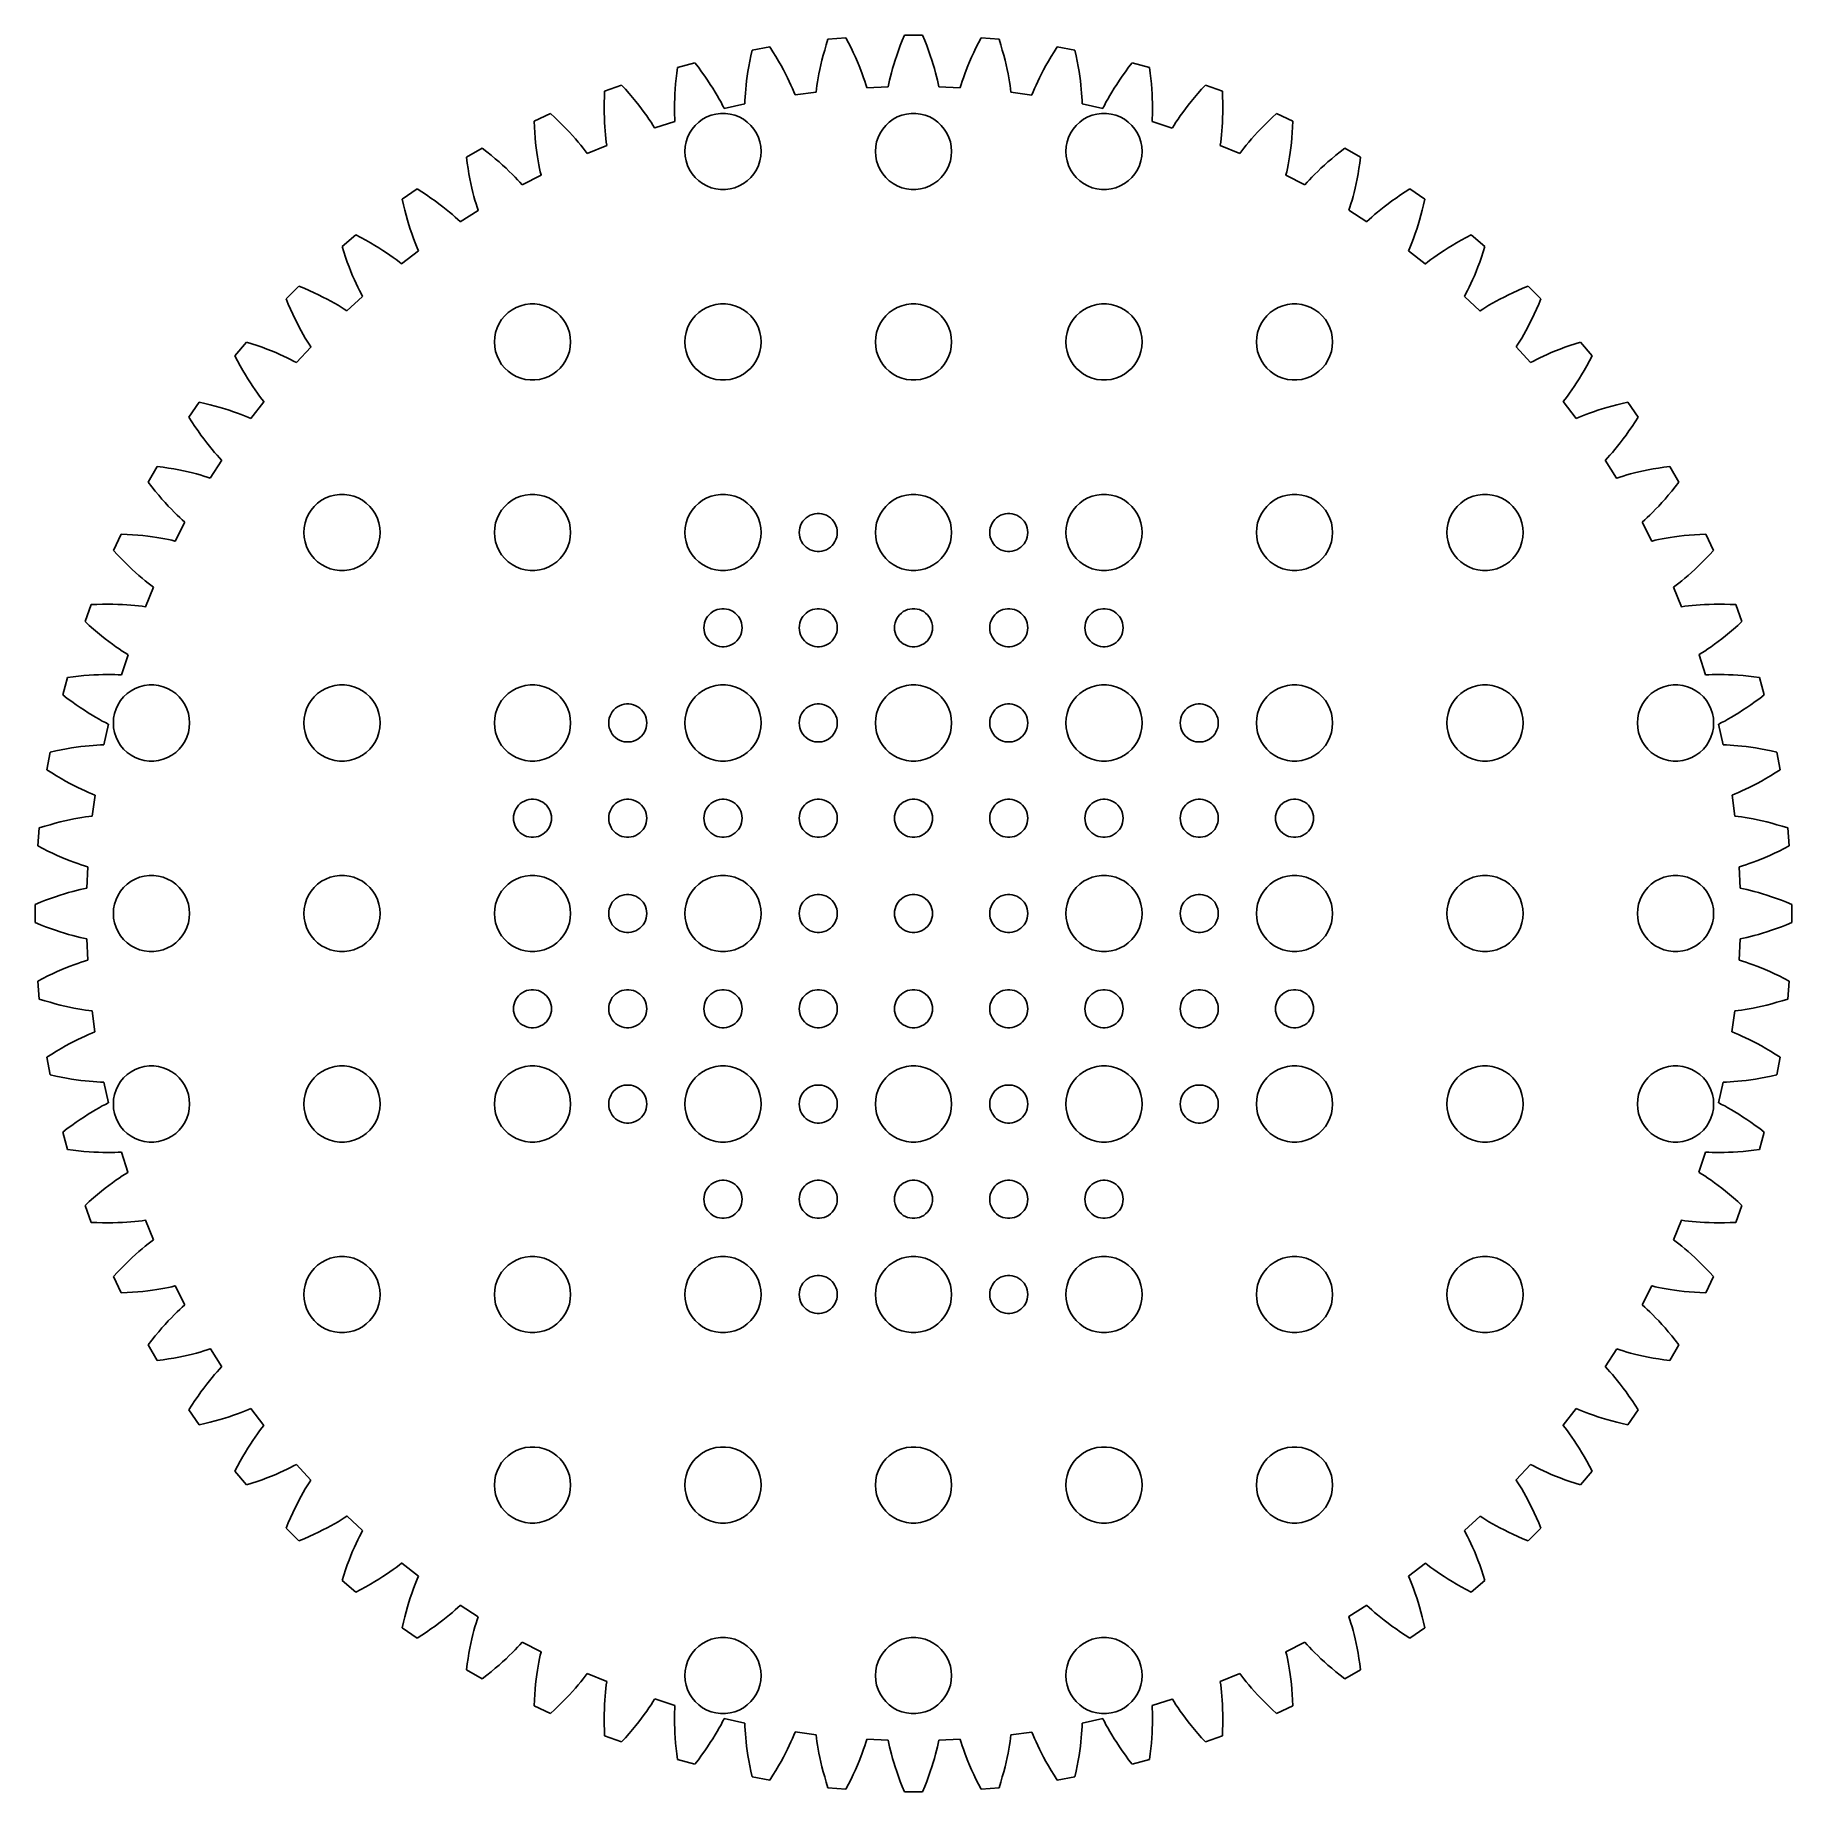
# Model space of a CAD drawing. Header units: metres. Extents: x -69 to 69, y -69 to 69.
import ezdxf

# ---------------------------------------------------------------- set-up
doc = ezdxf.new("R2010")
doc.units = ezdxf.units.M

msp = doc.modelspace()

# ---------------------------------------------------------------- linework, layer by layer
for p, q in [((-12.7065, 67.9834), (-12.8044, 67.5393)), ((-11.3114, 68.2294), (-12.7065, 67.9834)), ((-11.0676, 67.8456), (-11.3114, 68.2294)), ((-10.8397, 67.473), (-11.0676, 67.8456)), ((-6.99295, 67.9795), (-7.10484, 67.5759)), ((-6.8692, 68.3983), (-6.99295, 67.9795)), ((-6.73305, 68.8321), (-6.8692, 68.3983)), ((-5.32181, 68.9556), (-6.73305, 68.8321)), ((-5.11238, 68.552), (-5.32181, 68.9556)), ((-4.91779, 68.161), (-5.11238, 68.552)), ((-4.73752, 67.783), (-4.91779, 68.161)), ((-4.57106, 67.4184), (-4.73752, 67.783)), ((-1.18819, 67.938), (-1.32222, 67.5602)), ((-1.04155, 68.3303), (-1.18819, 67.938)), ((-0.88176, 68.7367), (-1.04155, 68.3303)), ((-0.708313, 69.157), (-0.88176, 68.7367)), ((0.708313, 69.157), (-0.708313, 69.157)), ((0.88176, 68.7367), (0.708313, 69.157)), ((1.04155, 68.3303), (0.88176, 68.7367)), ((1.18819, 67.938), (1.04155, 68.3303)), ((1.32222, 67.5602), (1.18819, 67.938)), ((4.73752, 67.783), (4.57106, 67.4184)), ((4.91779, 68.161), (4.73752, 67.783)), ((5.11238, 68.552), (4.91779, 68.161)), ((5.32181, 68.9556), (5.11238, 68.552)), ((6.73305, 68.8321), (5.32181, 68.9556)), ((6.8692, 68.3983), (6.73305, 68.8321)), ((6.99295, 67.9795), (6.8692, 68.3983)), ((7.10484, 67.5759), (6.99295, 67.9795)), ((11.0676, 67.8456), (10.8397, 67.473)), ((11.3114, 68.2294), (11.0676, 67.8456)), ((12.7065, 67.9834), (11.3114, 68.2294)), ((12.8044, 67.5393), (12.7065, 67.9834)), ((-18.5833, 66.6172), (-18.6421, 66.1664)), ((-17.215, 66.9839), (-18.5833, 66.6172)), ((-16.9386, 66.6228), (-17.215, 66.9839)), ((-16.6791, 66.2715), (-16.9386, 66.6228)), ((-12.9674, 66.6995), (-13.0338, 66.3042)), ((-12.8911, 67.1113), (-12.9674, 66.6995)), ((-12.8044, 67.5393), (-12.8911, 67.1113)), ((-10.6272, 67.1122), (-10.8397, 67.473)), ((-10.4296, 66.7634), (-10.6272, 67.1122)), ((-10.2464, 66.4271), (-10.4296, 66.7634)), ((-10.0773, 66.1037), (-10.2464, 66.4271)), ((-7.37495, 66.4595), (-7.44499, 66.1196)), ((-7.29529, 66.8157), (-7.37495, 66.4595)), ((-7.20544, 67.1879), (-7.29529, 66.8157)), ((-7.10484, 67.5759), (-7.20544, 67.1879)), ((-4.41795, 67.0674), (-4.57106, 67.4184)), ((-4.27765, 66.7305), (-4.41795, 67.0674)), ((-4.14966, 66.4079), (-4.27765, 66.7305)), ((-4.03345, 66.1001), (-4.14966, 66.4079)), ((-1.65396, 66.5169), (-1.74289, 66.2001)), ((-1.55457, 66.8494), (-1.65396, 66.5169)), ((-1.44417, 67.1973), (-1.55457, 66.8494)), ((-1.32222, 67.5602), (-1.44417, 67.1973)), ((1.44417, 67.1973), (1.32222, 67.5602)), ((1.55457, 66.8494), (1.44417, 67.1973)), ((1.65396, 66.5169), (1.55457, 66.8494)), ((1.74289, 66.2001), (1.65396, 66.5169)), ((4.14966, 66.4079), (4.03345, 66.1001)), ((4.27765, 66.7305), (4.14966, 66.4079)), ((4.41795, 67.0674), (4.27765, 66.7305)), ((4.57106, 67.4184), (4.41795, 67.0674)), ((7.20544, 67.1879), (7.10484, 67.5759)), ((7.29529, 66.8157), (7.20544, 67.1879)), ((7.37495, 66.4595), (7.29529, 66.8157)), ((7.44499, 66.1196), (7.37495, 66.4595)), ((10.2464, 66.4271), (10.0773, 66.1037)), ((10.4296, 66.7634), (10.2464, 66.4271)), ((10.6272, 67.1122), (10.4296, 66.7634)), ((10.8397, 67.473), (10.6272, 67.1122)), ((12.8911, 67.1113), (12.8044, 67.5393)), ((12.9674, 66.6995), (12.8911, 67.1113)), ((13.0338, 66.3042), (12.9674, 66.6995)), ((16.9386, 66.6228), (16.6791, 66.2715)), ((17.215, 66.9839), (16.9386, 66.6228)), ((18.5833, 66.6172), (17.215, 66.9839)), ((18.6421, 66.1664), (18.5833, 66.6172)), ((-22.9875, 65.2286), (-24.3187, 64.7441)), ((-22.6808, 64.893), (-22.9875, 65.2286)), ((-18.7313, 65.3155), (-18.763, 64.9159)), ((-18.6912, 65.7324), (-18.7313, 65.3155)), ((-18.6421, 66.1664), (-18.6912, 65.7324)), ((-16.4359, 65.9306), (-16.6791, 66.2715)), ((-16.2087, 65.6004), (-16.4359, 65.9306)), ((-15.997, 65.2813), (-16.2087, 65.6004)), ((-15.8003, 64.9739), (-15.997, 65.2813)), ((-13.1794, 65.2191), (-13.2119, 64.8917)), ((-13.1392, 65.5638), (-13.1794, 65.2191)), ((-13.0909, 65.9256), (-13.1392, 65.5638)), ((-13.0338, 66.3042), (-13.0909, 65.9256)), ((-9.92169, 65.7936), (-10.0773, 66.1037)), ((-9.7791, 65.497), (-9.92169, 65.7936)), ((-9.64902, 65.2144), (-9.7791, 65.497)), ((-9.53091, 64.946), (-9.64902, 65.2144)), ((-7.60309, 65.1998), (-7.6404, 64.9271)), ((-7.55847, 65.4896), (-7.60309, 65.1998)), ((-7.50597, 65.7962), (-7.55847, 65.4896)), ((-7.44499, 66.1196), (-7.50597, 65.7962)), ((-3.92848, 65.8072), (-4.03345, 66.1001)), ((-3.83423, 65.5295), (-3.92848, 65.8072)), ((-3.75014, 65.2675), (-3.83423, 65.5295)), ((-3.67566, 65.0212), (-3.75014, 65.2675)), ((-3.67519, 65.0127), (-3.67566, 65.0212)), ((-2.00494, 65.0826), (-3.67519, 65.0127)), ((-1.95256, 65.3459), (-2.00529, 65.0941)), ((-2.00529, 65.0941), (-2.00494, 65.0826)), ((-1.89163, 65.6144), (-1.95256, 65.3459)), ((-1.82193, 65.8992), (-1.89163, 65.6144)), ((-1.74289, 66.2001), (-1.82193, 65.8992)), ((1.82193, 65.8992), (1.74289, 66.2001)), ((1.89163, 65.6144), (1.82193, 65.8992)), ((1.95256, 65.3459), (1.89163, 65.6144)), ((2.00529, 65.0941), (1.95256, 65.3459)), ((2.00504, 65.0856), (2.00529, 65.0941)), ((3.675, 65.0096), (2.00504, 65.0856)), ((3.67566, 65.0212), (3.675, 65.0096)), ((3.75014, 65.2675), (3.67566, 65.0212)), ((3.83423, 65.5295), (3.75014, 65.2675)), ((3.92848, 65.8072), (3.83423, 65.5295)), ((4.03345, 66.1001), (3.92848, 65.8072)), ((7.50597, 65.7962), (7.44499, 66.1196)), ((7.55847, 65.4896), (7.50597, 65.7962)), ((7.60309, 65.1998), (7.55847, 65.4896)), ((7.6404, 64.9271), (7.60309, 65.1998)), ((9.64902, 65.2144), (9.53091, 64.946)), ((9.7791, 65.497), (9.64902, 65.2144)), ((9.92169, 65.7936), (9.7791, 65.497)), ((10.0773, 66.1037), (9.92169, 65.7936)), ((13.0909, 65.9256), (13.0338, 66.3042)), ((13.1392, 65.5638), (13.0909, 65.9256)), ((13.1794, 65.2191), (13.1392, 65.5638)), ((13.2119, 64.8917), (13.1794, 65.2191)), ((15.997, 65.2813), (15.8003, 64.9739)), ((16.2087, 65.6004), (15.997, 65.2813)), ((16.4359, 65.9306), (16.2087, 65.6004)), ((16.6791, 66.2715), (16.4359, 65.9306)), ((18.6912, 65.7324), (18.6421, 66.1664)), ((18.7313, 65.3155), (18.6912, 65.7324)), ((18.763, 64.9159), (18.7313, 65.3155)), ((22.9875, 65.2286), (22.6808, 64.893)), ((24.3187, 64.7441), (22.9875, 65.2286)), ((-24.3491, 63.8532), (-24.3527, 63.4344)), ((-24.3379, 64.2898), (-24.3491, 63.8532)), ((-24.3187, 64.7441), (-24.3379, 64.2898)), ((-22.3916, 64.5657), (-22.6808, 64.893)), ((-22.1196, 64.2472), (-22.3916, 64.5657)), ((-21.8645, 63.938), (-22.1196, 64.2472)), ((-21.6257, 63.6387), (-21.8645, 63.938)), ((-21.403, 63.3495), (-21.6257, 63.6387)), ((-18.8134, 63.8223), (-18.8173, 63.4933)), ((-18.8035, 64.1692), (-18.8134, 63.8223)), ((-18.7869, 64.5338), (-18.8035, 64.1692)), ((-18.763, 64.9159), (-18.7869, 64.5338)), ((-15.6182, 64.6785), (-15.8003, 64.9739)), ((-15.4503, 64.3954), (-15.6182, 64.6785)), ((-15.2961, 64.1252), (-15.4503, 64.3954)), ((-15.1551, 63.8682), (-15.2961, 64.1252)), ((-15.0267, 63.6247), (-15.1551, 63.8682)), ((-14.9106, 63.3951), (-15.0267, 63.6247)), ((-13.2759, 63.7457), (-14.9087, 63.3868)), ((-13.2701, 64.0141), (-13.2783, 63.757)), ((-13.2783, 63.757), (-13.2759, 63.7457)), ((-13.2567, 64.289), (-13.2701, 64.0141)), ((-13.2375, 64.5816), (-13.2567, 64.289)), ((-13.2119, 64.8917), (-13.2375, 64.5816)), ((-9.4243, 64.6922), (-9.53091, 64.946)), ((-9.32864, 64.4534), (-9.4243, 64.6922)), ((-9.32742, 64.445), (-9.32864, 64.4534)), ((-7.66963, 64.6601), (-9.32742, 64.445)), ((-7.6404, 64.9271), (-7.67099, 64.6716)), ((-7.67099, 64.6716), (-7.66963, 64.6601)), ((7.67099, 64.6716), (7.6404, 64.9271)), ((7.67, 64.6632), (7.67099, 64.6716)), ((9.32698, 64.442), (7.67, 64.6632)), ((9.32864, 64.4534), (9.32698, 64.442)), ((9.4243, 64.6922), (9.32864, 64.4534)), ((9.53091, 64.946), (9.4243, 64.6922)), ((13.2375, 64.5816), (13.2119, 64.8917)), ((13.2567, 64.289), (13.2375, 64.5816)), ((13.2701, 64.0141), (13.2567, 64.289)), ((13.2783, 63.757), (13.2701, 64.0141)), ((13.2766, 63.7487), (13.2783, 63.757)), ((14.908, 63.3838), (13.2766, 63.7487)), ((15.0267, 63.6247), (14.9106, 63.3951)), ((15.1551, 63.8682), (15.0267, 63.6247)), ((15.2961, 64.1252), (15.1551, 63.8682)), ((15.4503, 64.3954), (15.2961, 64.1252)), ((15.6182, 64.6785), (15.4503, 64.3954)), ((15.8003, 64.9739), (15.6182, 64.6785)), ((18.7869, 64.5338), (18.763, 64.9159)), ((18.8035, 64.1692), (18.7869, 64.5338)), ((18.8134, 63.8223), (18.8035, 64.1692)), ((18.8173, 63.4933), (18.8134, 63.8223)), ((21.6257, 63.6387), (21.403, 63.3495)), ((21.8645, 63.938), (21.6257, 63.6387)), ((22.1196, 64.2472), (21.8645, 63.938)), ((22.3916, 64.5657), (22.1196, 64.2472)), ((22.6808, 64.893), (22.3916, 64.5657)), ((24.3379, 64.2898), (24.3187, 64.7441)), ((24.3491, 63.8532), (24.3379, 64.2898)), ((24.3527, 63.4344), (24.3491, 63.8532)), ((-28.5851, 62.9769), (-29.869, 62.3782)), ((-29.869, 62.3782), (-29.8485, 61.924)), ((-28.2502, 62.6693), (-28.5851, 62.9769)), ((-27.9337, 62.3684), (-28.2502, 62.6693)), ((-27.635, 62.0749), (-27.9337, 62.3684)), ((-24.3527, 63.4344), (-24.3494, 63.0336)), ((-24.3494, 63.0336), (-24.3399, 62.6508)), ((-24.3399, 62.6508), (-24.3246, 62.2862)), ((-24.3246, 62.2862), (-24.3043, 61.9398)), ((-21.1959, 63.0711), (-21.403, 63.3495)), ((-21.004, 62.8038), (-21.1959, 63.0711)), ((-20.8268, 62.5481), (-21.004, 62.8038)), ((-20.6639, 62.3043), (-20.8268, 62.5481)), ((-20.5148, 62.0729), (-20.6639, 62.3043)), ((-18.7812, 62.346), (-20.3765, 61.8463)), ((-18.8173, 63.4933), (-18.8158, 63.1821)), ((-18.8158, 63.1821), (-18.8094, 62.889)), ((-18.8094, 62.889), (-18.7988, 62.614)), ((-18.7988, 62.614), (-18.7846, 62.3571)), ((-18.7846, 62.3571), (-18.7812, 62.346)), ((-17.1869, 62.0536), (-16.9123, 62.3115)), ((-16.9123, 62.3115), (-16.6075, 62.533)), ((-16.6075, 62.533), (-16.2773, 62.7145)), ((-16.2773, 62.7145), (-15.927, 62.8532)), ((-15.927, 62.8532), (-15.5621, 62.9469)), ((-15.5621, 62.9469), (-15.1884, 62.9941)), ((-15.1884, 62.9941), (-14.8116, 62.9941)), ((-14.9087, 63.3868), (-14.9106, 63.3951)), ((-14.8116, 62.9941), (-14.4379, 62.9469)), ((-14.4379, 62.9469), (-14.0729, 62.8532)), ((-14.0729, 62.8532), (-13.7227, 62.7145)), ((-13.7227, 62.7145), (-13.3925, 62.533)), ((-13.3925, 62.533), (-13.0877, 62.3115)), ((-13.0877, 62.3115), (-12.8131, 62.0536)), ((-2.1869, 62.0536), (-1.91226, 62.3115)), ((-1.91226, 62.3115), (-1.60747, 62.533)), ((-1.60747, 62.533), (-1.27733, 62.7145)), ((-1.27733, 62.7145), (-0.927048, 62.8532)), ((-0.927048, 62.8532), (-0.562134, 62.9469)), ((-0.562134, 62.9469), (-0.18837, 62.9941)), ((-0.18837, 62.9941), (0.18837, 62.9941)), ((0.18837, 62.9941), (0.562134, 62.9469)), ((0.562134, 62.9469), (0.927048, 62.8532)), ((0.927048, 62.8532), (1.27733, 62.7145)), ((1.27733, 62.7145), (1.60747, 62.533)), ((1.60747, 62.533), (1.91226, 62.3115)), ((1.91226, 62.3115), (2.1869, 62.0536)), ((12.8131, 62.0536), (13.0877, 62.3115)), ((13.0877, 62.3115), (13.3925, 62.533)), ((13.3925, 62.533), (13.7227, 62.7145)), ((13.7227, 62.7145), (14.0729, 62.8532)), ((14.0729, 62.8532), (14.4379, 62.9469)), ((14.4379, 62.9469), (14.8116, 62.9941)), ((14.8116, 62.9941), (15.1884, 62.9941)), ((14.9106, 63.3951), (14.908, 63.3838)), ((15.1884, 62.9941), (15.5621, 62.9469)), ((15.5621, 62.9469), (15.927, 62.8532)), ((15.927, 62.8532), (16.2773, 62.7145)), ((16.2773, 62.7145), (16.6075, 62.533)), ((16.6075, 62.533), (16.9123, 62.3115)), ((16.9123, 62.3115), (17.1869, 62.0536)), ((18.7821, 62.349), (18.7846, 62.3571)), ((20.3755, 61.8433), (18.7821, 62.349)), ((18.7846, 62.3571), (18.7988, 62.614)), ((18.7988, 62.614), (18.8094, 62.889)), ((18.8094, 62.889), (18.8158, 63.1821)), ((18.8158, 63.1821), (18.8173, 63.4933)), ((20.6639, 62.3043), (20.5148, 62.0729)), ((20.8268, 62.5481), (20.6639, 62.3043)), ((21.004, 62.8038), (20.8268, 62.5481)), ((21.1959, 63.0711), (21.004, 62.8038)), ((21.403, 63.3495), (21.1959, 63.0711)), ((24.3043, 61.9398), (24.3246, 62.2862)), ((24.3246, 62.2862), (24.3399, 62.6508)), ((24.3399, 62.6508), (24.3494, 63.0336)), ((24.3494, 63.0336), (24.3527, 63.4344)), ((27.9337, 62.3684), (27.635, 62.0749)), ((28.2502, 62.6693), (27.9337, 62.3684)), ((28.5851, 62.9769), (28.2502, 62.6693)), ((29.869, 62.3782), (28.5851, 62.9769)), ((29.8485, 61.924), (29.869, 62.3782)), ((-29.8485, 61.924), (-29.8216, 61.4881)), ((-29.8216, 61.4881), (-29.7887, 61.0706)), ((-29.7887, 61.0706), (-29.7505, 60.6715)), ((-27.3538, 61.7891), (-27.635, 62.0749)), ((-27.0899, 61.5117), (-27.3538, 61.7891)), ((-26.8428, 61.2431), (-27.0899, 61.5117)), ((-26.6123, 60.9838), (-26.8428, 61.2431)), ((-26.3978, 60.7342), (-26.6123, 60.9838)), ((-24.3043, 61.9398), (-24.2795, 61.6116)), ((-24.2795, 61.6116), (-24.2509, 61.3018)), ((-24.2509, 61.3018), (-24.219, 61.0103)), ((-24.219, 61.0103), (-24.1844, 60.7373)), ((-20.3791, 61.8543), (-20.5148, 62.0729)), ((-20.3765, 61.8463), (-20.3791, 61.8543)), ((-17.9057, 60.7461), (-17.7893, 61.1044)), ((-17.7893, 61.1044), (-17.6289, 61.4453)), ((-17.6289, 61.4453), (-17.427, 61.7634)), ((-17.427, 61.7634), (-17.1869, 62.0536)), ((-12.8131, 62.0536), (-12.5729, 61.7634)), ((-12.5729, 61.7634), (-12.3711, 61.4453)), ((-12.3711, 61.4453), (-12.2107, 61.1044)), ((-12.2107, 61.1044), (-12.0942, 60.7461)), ((-2.90575, 60.7461), (-2.78932, 61.1044)), ((-2.78932, 61.1044), (-2.62891, 61.4453)), ((-2.62891, 61.4453), (-2.42705, 61.7634)), ((-2.42705, 61.7634), (-2.1869, 62.0536)), ((2.1869, 62.0536), (2.42705, 61.7634)), ((2.42705, 61.7634), (2.62891, 61.4453)), ((2.62891, 61.4453), (2.78932, 61.1044)), ((2.78932, 61.1044), (2.90575, 60.7461)), ((12.0942, 60.7461), (12.2107, 61.1044)), ((12.2107, 61.1044), (12.3711, 61.4453)), ((12.3711, 61.4453), (12.5729, 61.7634)), ((12.5729, 61.7634), (12.8131, 62.0536)), ((17.1869, 62.0536), (17.427, 61.7634)), ((17.427, 61.7634), (17.6289, 61.4453)), ((17.6289, 61.4453), (17.7893, 61.1044)), ((17.7893, 61.1044), (17.9057, 60.7461)), ((20.3791, 61.8543), (20.3755, 61.8433)), ((20.5148, 62.0729), (20.3791, 61.8543)), ((24.1844, 60.7373), (24.219, 61.0103)), ((24.219, 61.0103), (24.2509, 61.3018)), ((24.2509, 61.3018), (24.2795, 61.6116)), ((24.2795, 61.6116), (24.3043, 61.9398)), ((26.6123, 60.9838), (26.3978, 60.7342)), ((26.8428, 61.2431), (26.6123, 60.9838)), ((27.0899, 61.5117), (26.8428, 61.2431)), ((27.3538, 61.7891), (27.0899, 61.5117)), ((27.635, 62.0749), (27.3538, 61.7891)), ((29.7505, 60.6715), (29.7887, 61.0706)), ((29.7887, 61.0706), (29.8216, 61.4881)), ((29.8216, 61.4881), (29.8485, 61.924)), ((-33.9651, 60.2459), (-35.1919, 59.5376)), ((-35.1919, 59.5376), (-35.132, 59.0869)), ((-33.6047, 59.9686), (-33.9651, 60.2459)), ((-33.2631, 59.6965), (-33.6047, 59.9686)), ((-32.94, 59.4301), (-33.2631, 59.6965)), ((-29.7505, 60.6715), (-29.7076, 60.291)), ((-29.7076, 60.291), (-29.6607, 59.9291)), ((-29.6607, 59.9291), (-29.6102, 59.5858)), ((-29.6102, 59.5858), (-29.5569, 59.2611)), ((-26.1989, 60.4949), (-26.3978, 60.7342)), ((-26.0154, 60.2662), (-26.1989, 60.4949)), ((-25.8468, 60.0487), (-26.0154, 60.2662)), ((-25.6925, 59.8428), (-25.8468, 60.0487)), ((-25.6892, 59.835), (-25.6925, 59.8428)), ((-24.1436, 60.4719), (-25.6892, 59.835)), ((-24.1844, 60.7373), (-24.1479, 60.4826)), ((-24.1479, 60.4826), (-24.1436, 60.4719)), ((-18, 60), (-17.9763, 60.376)), ((-17.9763, 59.624), (-18, 60)), ((-17.9763, 60.376), (-17.9057, 60.7461)), ((-17.9057, 59.2539), (-17.9763, 59.624)), ((-12.0942, 60.7461), (-12.0237, 60.376)), ((-12.0237, 59.624), (-12.0942, 59.2539)), ((-12.0237, 60.376), (-12, 60)), ((-12, 60), (-12.0237, 59.624)), ((-3, 60), (-2.97633, 60.376)), ((-2.97633, 59.624), (-3, 60)), ((-2.97633, 60.376), (-2.90575, 60.7461)), ((-2.90575, 59.2539), (-2.97633, 59.624)), ((2.90575, 60.7461), (2.97633, 60.376)), ((2.97633, 59.624), (2.90575, 59.2539)), ((2.97633, 60.376), (3, 60)), ((3, 60), (2.97633, 59.624)), ((12, 60), (12.0237, 60.376)), ((12.0237, 59.624), (12, 60)), ((12.0237, 60.376), (12.0942, 60.7461)), ((12.0942, 59.2539), (12.0237, 59.624)), ((17.9057, 60.7461), (17.9763, 60.376)), ((17.9763, 59.624), (17.9057, 59.2539)), ((17.9763, 60.376), (18, 60)), ((18, 60), (17.9763, 59.624)), ((24.1447, 60.4747), (24.1479, 60.4826)), ((25.688, 59.8321), (24.1447, 60.4747)), ((24.1479, 60.4826), (24.1844, 60.7373)), ((25.6925, 59.8428), (25.688, 59.8321)), ((25.8468, 60.0487), (25.6925, 59.8428)), ((26.0154, 60.2662), (25.8468, 60.0487)), ((26.1989, 60.4949), (26.0154, 60.2662)), ((26.3978, 60.7342), (26.1989, 60.4949)), ((29.5569, 59.2611), (29.6102, 59.5858)), ((29.6102, 59.5858), (29.6607, 59.9291)), ((29.6607, 59.9291), (29.7076, 60.291)), ((29.7076, 60.291), (29.7505, 60.6715)), ((33.2631, 59.6965), (32.94, 59.4301)), ((33.6047, 59.9686), (33.2631, 59.6965)), ((33.9651, 60.2459), (33.6047, 59.9686)), ((35.1919, 59.5376), (33.9651, 60.2459)), ((35.132, 59.0869), (35.1919, 59.5376)), ((-35.132, 59.0869), (-35.0671, 58.655)), ((-35.0671, 58.655), (-34.998, 58.2419)), ((-34.998, 58.2419), (-34.9252, 57.8477)), ((-32.635, 59.17), (-32.94, 59.4301)), ((-32.3479, 58.9166), (-32.635, 59.17)), ((-32.0784, 58.6705), (-32.3479, 58.9166)), ((-31.8261, 58.4323), (-32.0784, 58.6705)), ((-31.5906, 58.2024), (-31.8261, 58.4323)), ((-31.3717, 57.9813), (-31.5906, 58.2024)), ((-29.3222, 58.1375), (-30.8064, 57.3683)), ((-29.5569, 59.2611), (-29.5014, 58.9549)), ((-29.5014, 58.9549), (-29.4442, 58.6674)), ((-29.4442, 58.6674), (-29.386, 58.3983)), ((-29.386, 58.3983), (-29.3274, 58.1478)), ((-29.3274, 58.1478), (-29.3222, 58.1375)), ((-17.7893, 58.8956), (-17.9057, 59.2539)), ((-17.6289, 58.5547), (-17.7893, 58.8956)), ((-17.427, 58.2366), (-17.6289, 58.5547)), ((-17.1869, 57.9464), (-17.427, 58.2366)), ((-12.5729, 58.2366), (-12.8131, 57.9464)), ((-12.3711, 58.5547), (-12.5729, 58.2366)), ((-12.2107, 58.8956), (-12.3711, 58.5547)), ((-12.0942, 59.2539), (-12.2107, 58.8956)), ((-2.78932, 58.8956), (-2.90575, 59.2539)), ((-2.62891, 58.5547), (-2.78932, 58.8956)), ((-2.42705, 58.2366), (-2.62891, 58.5547)), ((-2.1869, 57.9464), (-2.42705, 58.2366)), ((2.42705, 58.2366), (2.1869, 57.9464)), ((2.62891, 58.5547), (2.42705, 58.2366)), ((2.78932, 58.8956), (2.62891, 58.5547)), ((2.90575, 59.2539), (2.78932, 58.8956)), ((12.2107, 58.8956), (12.0942, 59.2539)), ((12.3711, 58.5547), (12.2107, 58.8956)), ((12.5729, 58.2366), (12.3711, 58.5547)), ((12.8131, 57.9464), (12.5729, 58.2366)), ((17.427, 58.2366), (17.1869, 57.9464)), ((17.6289, 58.5547), (17.427, 58.2366)), ((17.7893, 58.8956), (17.6289, 58.5547)), ((17.9057, 59.2539), (17.7893, 58.8956)), ((29.3235, 58.1403), (29.3274, 58.1478)), ((30.8049, 57.3656), (29.3235, 58.1403)), ((29.3274, 58.1478), (29.386, 58.3983)), ((29.386, 58.3983), (29.4442, 58.6674)), ((29.4442, 58.6674), (29.5014, 58.9549)), ((29.5014, 58.9549), (29.5569, 59.2611)), ((31.5906, 58.2024), (31.3717, 57.9813)), ((31.8261, 58.4323), (31.5906, 58.2024)), ((32.0784, 58.6705), (31.8261, 58.4323)), ((32.3479, 58.9166), (32.0784, 58.6705)), ((32.635, 59.17), (32.3479, 58.9166)), ((32.94, 59.4301), (32.635, 59.17)), ((34.9252, 57.8477), (34.998, 58.2419)), ((34.998, 58.2419), (35.0671, 58.655)), ((35.0671, 58.655), (35.132, 59.0869)), ((-39.0866, 57.0564), (-40.2471, 56.2438)), ((-38.7035, 56.8116), (-39.0866, 57.0564)), ((-38.3394, 56.5703), (-38.7035, 56.8116)), ((-34.9252, 57.8477), (-34.8493, 57.4724)), ((-34.8493, 57.4724), (-34.771, 57.116)), ((-34.771, 57.116), (-34.6908, 56.7783)), ((-34.6908, 56.7783), (-34.6094, 56.4595)), ((-31.169, 57.7695), (-31.3717, 57.9813)), ((-30.982, 57.5675), (-31.169, 57.7695)), ((-30.8104, 57.3758), (-30.982, 57.5675)), ((-30.8064, 57.3683), (-30.8104, 57.3758)), ((-16.9123, 57.6885), (-17.1869, 57.9464)), ((-16.6075, 57.467), (-16.9123, 57.6885)), ((-16.2773, 57.2855), (-16.6075, 57.467)), ((-15.927, 57.1468), (-16.2773, 57.2855)), ((-15.5621, 57.0531), (-15.927, 57.1468)), ((-15.1884, 57.0059), (-15.5621, 57.0531)), ((-14.8116, 57.0059), (-15.1884, 57.0059)), ((-14.4379, 57.0531), (-14.8116, 57.0059)), ((-14.0729, 57.1468), (-14.4379, 57.0531)), ((-13.7227, 57.2855), (-14.0729, 57.1468)), ((-13.3925, 57.467), (-13.7227, 57.2855)), ((-13.0877, 57.6885), (-13.3925, 57.467)), ((-12.8131, 57.9464), (-13.0877, 57.6885)), ((-1.91226, 57.6885), (-2.1869, 57.9464)), ((-1.60747, 57.467), (-1.91226, 57.6885)), ((-1.27733, 57.2855), (-1.60747, 57.467)), ((-0.927048, 57.1468), (-1.27733, 57.2855)), ((-0.562134, 57.0531), (-0.927048, 57.1468)), ((-0.18837, 57.0059), (-0.562134, 57.0531)), ((0.18837, 57.0059), (-0.18837, 57.0059)), ((0.562134, 57.0531), (0.18837, 57.0059)), ((0.927048, 57.1468), (0.562134, 57.0531)), ((1.27733, 57.2855), (0.927048, 57.1468)), ((1.60747, 57.467), (1.27733, 57.2855)), ((1.91226, 57.6885), (1.60747, 57.467)), ((2.1869, 57.9464), (1.91226, 57.6885)), ((13.0877, 57.6885), (12.8131, 57.9464)), ((13.3925, 57.467), (13.0877, 57.6885)), ((13.7227, 57.2855), (13.3925, 57.467)), ((14.0729, 57.1468), (13.7227, 57.2855)), ((14.4379, 57.0531), (14.0729, 57.1468)), ((14.8116, 57.0059), (14.4379, 57.0531)), ((15.1884, 57.0059), (14.8116, 57.0059)), ((15.5621, 57.0531), (15.1884, 57.0059)), ((15.927, 57.1468), (15.5621, 57.0531)), ((16.2773, 57.2855), (15.927, 57.1468)), ((16.6075, 57.467), (16.2773, 57.2855)), ((16.9123, 57.6885), (16.6075, 57.467)), ((17.1869, 57.9464), (16.9123, 57.6885)), ((30.8104, 57.3758), (30.8049, 57.3656)), ((30.982, 57.5675), (30.8104, 57.3758)), ((31.169, 57.7695), (30.982, 57.5675)), ((31.3717, 57.9813), (31.169, 57.7695)), ((34.6094, 56.4595), (34.6908, 56.7783)), ((34.6908, 56.7783), (34.771, 57.116)), ((34.771, 57.116), (34.8493, 57.4724)), ((34.8493, 57.4724), (34.9252, 57.8477)), ((38.7035, 56.8116), (38.3394, 56.5703)), ((39.0866, 57.0564), (38.7035, 56.8116)), ((40.2471, 56.2438), (39.0866, 57.0564)), ((-40.2471, 56.2438), (-40.1481, 55.8001)), ((-40.1481, 55.8001), (-40.0458, 55.3755)), ((-40.0458, 55.3755), (-39.9409, 54.97)), ((-37.9943, 56.3331), (-38.3394, 56.5703)), ((-37.6678, 56.1005), (-37.9943, 56.3331)), ((-37.3598, 55.8731), (-37.6678, 56.1005)), ((-37.0698, 55.6515), (-37.3598, 55.8731)), ((-36.7977, 55.4361), (-37.0698, 55.6515)), ((-36.5431, 55.2276), (-36.7977, 55.4361)), ((-34.2776, 55.3607), (-35.6891, 54.4651)), ((-34.6094, 56.4595), (-34.5274, 56.1594)), ((-34.5274, 56.1594), (-34.4454, 55.8779)), ((-34.4454, 55.8779), (-34.3639, 55.615)), ((-34.3639, 55.615), (-34.2837, 55.3705)), ((-34.2837, 55.3705), (-34.2776, 55.3607)), ((34.2792, 55.3633), (34.2837, 55.3705)), ((35.6875, 54.4625), (34.2792, 55.3633)), ((34.2837, 55.3705), (34.3639, 55.615)), ((34.3639, 55.615), (34.4454, 55.8779)), ((34.4454, 55.8779), (34.5274, 56.1594)), ((34.5274, 56.1594), (34.6094, 56.4595)), ((36.7977, 55.4361), (36.5431, 55.2276)), ((37.0698, 55.6515), (36.7977, 55.4361)), ((37.3598, 55.8731), (37.0698, 55.6515)), ((37.6678, 56.1005), (37.3598, 55.8731)), ((37.9943, 56.3331), (37.6678, 56.1005)), ((38.3394, 56.5703), (37.9943, 56.3331)), ((39.9409, 54.97), (40.0458, 55.3755)), ((40.0458, 55.3755), (40.1481, 55.8001)), ((40.1481, 55.8001), (40.2471, 56.2438)), ((-39.9409, 54.97), (-39.834, 54.5837)), ((-39.834, 54.5837), (-39.7257, 54.2164)), ((-39.7257, 54.2164), (-39.6167, 53.8681)), ((-36.3058, 55.0264), (-36.5431, 55.2276)), ((-36.0853, 54.8331), (-36.3058, 55.0264)), ((-35.8814, 54.6482), (-36.0853, 54.8331)), ((-35.6938, 54.4722), (-35.8814, 54.6482)), ((-35.6891, 54.4651), (-35.6938, 54.4722)), ((35.6938, 54.4722), (35.6875, 54.4625)), ((35.8814, 54.6482), (35.6938, 54.4722)), ((36.0853, 54.8331), (35.8814, 54.6482)), ((36.3058, 55.0264), (36.0853, 54.8331)), ((36.5431, 55.2276), (36.3058, 55.0264)), ((39.6167, 53.8681), (39.7257, 54.2164)), ((39.7257, 54.2164), (39.834, 54.5837)), ((39.834, 54.5837), (39.9409, 54.97)), ((-43.9107, 53.4326), (-44.9959, 52.522)), ((-43.5076, 53.2222), (-43.9107, 53.4326)), ((-43.124, 53.0135), (-43.5076, 53.2222)), ((-42.7595, 52.8073), (-43.124, 53.0135)), ((-42.414, 52.604), (-42.7595, 52.8073)), ((-42.0872, 52.4044), (-42.414, 52.604)), ((-39.6167, 53.8681), (-39.5074, 53.5388)), ((-39.5074, 53.5388), (-39.3985, 53.2282)), ((-39.3985, 53.2282), (-39.2906, 52.9364)), ((-39.2906, 52.9364), (-39.1844, 52.6631)), ((-39.1844, 52.6631), (-39.0803, 52.4083)), ((39.0803, 52.4083), (39.1844, 52.6631)), ((39.1844, 52.6631), (39.2906, 52.9364)), ((39.2906, 52.9364), (39.3985, 53.2282)), ((39.3985, 53.2282), (39.5074, 53.5388)), ((39.5074, 53.5388), (39.6167, 53.8681)), ((42.414, 52.604), (42.0872, 52.4044)), ((42.7595, 52.8073), (42.414, 52.604)), ((43.124, 53.0135), (42.7595, 52.8073)), ((43.5076, 53.2222), (43.124, 53.0135)), ((43.9107, 53.4326), (43.5076, 53.2222)), ((44.9959, 52.522), (43.9107, 53.4326)), ((-44.9959, 52.522), (-44.8586, 52.0886)), ((-44.8586, 52.0886), (-44.7197, 51.6745)), ((-44.7197, 51.6745), (-44.5799, 51.2798)), ((-44.5799, 51.2798), (-44.4397, 50.9042)), ((-41.7791, 52.2088), (-42.0872, 52.4044)), ((-41.4892, 52.0181), (-41.7791, 52.2088)), ((-41.2175, 51.8325), (-41.4892, 52.0181)), ((-40.9635, 51.6528), (-41.2175, 51.8325)), ((-40.727, 51.4794), (-40.9635, 51.6528)), ((-40.5078, 51.313), (-40.727, 51.4794)), ((-40.3055, 51.154), (-40.5078, 51.313)), ((-38.9722, 52.1625), (-40.3003, 51.1473)), ((-39.0803, 52.4083), (-38.9791, 52.1718)), ((-38.9791, 52.1718), (-38.9722, 52.1625)), ((38.974, 52.165), (38.9791, 52.1718)), ((40.2984, 51.1449), (38.974, 52.165)), ((38.9791, 52.1718), (39.0803, 52.4083)), ((40.5078, 51.313), (40.3055, 51.154)), ((40.727, 51.4794), (40.5078, 51.313)), ((40.9635, 51.6528), (40.727, 51.4794)), ((41.2175, 51.8325), (40.9635, 51.6528)), ((41.4892, 52.0181), (41.2175, 51.8325)), ((41.7791, 52.2088), (41.4892, 52.0181)), ((42.0872, 52.4044), (41.7791, 52.2088)), ((44.4397, 50.9042), (44.5799, 51.2798)), ((44.5799, 51.2798), (44.7197, 51.6745)), ((44.7197, 51.6745), (44.8586, 52.0886)), ((44.8586, 52.0886), (44.9959, 52.522)), ((-44.4397, 50.9042), (-44.2999, 50.5478)), ((-44.2999, 50.5478), (-44.1608, 50.2103)), ((-44.1608, 50.2103), (-44.0232, 49.8918)), ((-44.0232, 49.8918), (-43.8877, 49.5919)), ((-40.3003, 51.1473), (-40.3055, 51.154)), ((40.3055, 51.154), (40.2984, 51.1449)), ((43.8877, 49.5919), (44.0232, 49.8918)), ((44.0232, 49.8918), (44.1608, 50.2103)), ((44.1608, 50.2103), (44.2999, 50.5478)), ((44.2999, 50.5478), (44.4397, 50.9042)), ((-48.4005, 49.4023), (-49.4023, 48.4005)), ((-47.9807, 49.2277), (-48.4005, 49.4023)), ((-47.5803, 49.0533), (-47.9807, 49.2277)), ((-47.1992, 48.8796), (-47.5803, 49.0533)), ((-46.8373, 48.7072), (-47.1992, 48.8796)), ((-46.4944, 48.5368), (-46.8373, 48.7072)), ((-46.1704, 48.3689), (-46.4944, 48.5368)), ((-43.3701, 48.5674), (-44.6047, 47.4403)), ((-43.8877, 49.5919), (-43.7548, 49.3106)), ((-43.7548, 49.3106), (-43.6252, 49.0476)), ((-43.6252, 49.0476), (-43.4993, 48.8028)), ((-43.4993, 48.8028), (-43.3778, 48.576)), ((-43.3778, 48.576), (-43.3701, 48.5674)), ((43.3722, 48.5697), (43.3778, 48.576)), ((44.6026, 47.438), (43.3722, 48.5697)), ((43.3778, 48.576), (43.4993, 48.8028)), ((43.4993, 48.8028), (43.6252, 49.0476)), ((43.6252, 49.0476), (43.7548, 49.3106)), ((43.7548, 49.3106), (43.8877, 49.5919)), ((46.4944, 48.5368), (46.1704, 48.3689)), ((46.8373, 48.7072), (46.4944, 48.5368)), ((47.1992, 48.8796), (46.8373, 48.7072)), ((47.5803, 49.0533), (47.1992, 48.8796)), ((47.9807, 49.2277), (47.5803, 49.0533)), ((48.4005, 49.4023), (47.9807, 49.2277)), ((49.4023, 48.4005), (48.4005, 49.4023)), ((-49.4023, 48.4005), (-49.2277, 47.9807)), ((-49.2277, 47.9807), (-49.0533, 47.5803)), ((-49.0533, 47.5803), (-48.8796, 47.1992)), ((-48.8796, 47.1992), (-48.7072, 46.8373)), ((-45.865, 48.2041), (-46.1704, 48.3689)), ((-45.5781, 48.0429), (-45.865, 48.2041)), ((-45.3094, 47.886), (-45.5781, 48.0429)), ((-45.0588, 47.7339), (-45.3094, 47.886)), ((-44.8259, 47.5872), (-45.0588, 47.7339)), ((-44.6105, 47.4464), (-44.8259, 47.5872)), ((-44.6047, 47.4403), (-44.6105, 47.4464)), ((-32.427, 46.7634), (-32.1869, 47.0536)), ((-32.1869, 47.0536), (-31.9123, 47.3115)), ((-31.9123, 47.3115), (-31.6075, 47.533)), ((-31.6075, 47.533), (-31.2773, 47.7145)), ((-31.2773, 47.7145), (-30.927, 47.8532)), ((-30.927, 47.8532), (-30.5621, 47.9469)), ((-30.5621, 47.9469), (-30.1884, 47.9941)), ((-30.1884, 47.9941), (-29.8116, 47.9941)), ((-29.8116, 47.9941), (-29.4379, 47.9469)), ((-29.4379, 47.9469), (-29.0729, 47.8532)), ((-29.0729, 47.8532), (-28.7227, 47.7145)), ((-28.7227, 47.7145), (-28.3925, 47.533)), ((-28.3925, 47.533), (-28.0877, 47.3115)), ((-28.0877, 47.3115), (-27.8131, 47.0536)), ((-27.8131, 47.0536), (-27.5729, 46.7634)), ((-17.427, 46.7634), (-17.1869, 47.0536)), ((-17.1869, 47.0536), (-16.9123, 47.3115)), ((-16.9123, 47.3115), (-16.6075, 47.533)), ((-16.6075, 47.533), (-16.2773, 47.7145)), ((-16.2773, 47.7145), (-15.927, 47.8532)), ((-15.927, 47.8532), (-15.5621, 47.9469)), ((-15.5621, 47.9469), (-15.1884, 47.9941)), ((-15.1884, 47.9941), (-14.8116, 47.9941)), ((-14.8116, 47.9941), (-14.4379, 47.9469)), ((-14.4379, 47.9469), (-14.0729, 47.8532)), ((-14.0729, 47.8532), (-13.7227, 47.7145)), ((-13.7227, 47.7145), (-13.3925, 47.533)), ((-13.3925, 47.533), (-13.0877, 47.3115)), ((-13.0877, 47.3115), (-12.8131, 47.0536)), ((-12.8131, 47.0536), (-12.5729, 46.7634)), ((-2.42705, 46.7634), (-2.1869, 47.0536)), ((-2.1869, 47.0536), (-1.91226, 47.3115)), ((-1.91226, 47.3115), (-1.60747, 47.533)), ((-1.60747, 47.533), (-1.27733, 47.7145)), ((-1.27733, 47.7145), (-0.927048, 47.8532)), ((-0.927048, 47.8532), (-0.562134, 47.9469)), ((-0.562134, 47.9469), (-0.18837, 47.9941)), ((-0.18837, 47.9941), (0.18837, 47.9941)), ((0.18837, 47.9941), (0.562134, 47.9469)), ((0.562134, 47.9469), (0.927048, 47.8532)), ((0.927048, 47.8532), (1.27733, 47.7145)), ((1.27733, 47.7145), (1.60747, 47.533)), ((1.60747, 47.533), (1.91226, 47.3115)), ((1.91226, 47.3115), (2.1869, 47.0536)), ((2.1869, 47.0536), (2.42705, 46.7634)), ((12.5729, 46.7634), (12.8131, 47.0536)), ((12.8131, 47.0536), (13.0877, 47.3115)), ((13.0877, 47.3115), (13.3925, 47.533)), ((13.3925, 47.533), (13.7227, 47.7145)), ((13.7227, 47.7145), (14.0729, 47.8532)), ((14.0729, 47.8532), (14.4379, 47.9469)), ((14.4379, 47.9469), (14.8116, 47.9941)), ((14.8116, 47.9941), (15.1884, 47.9941)), ((15.1884, 47.9941), (15.5621, 47.9469)), ((15.5621, 47.9469), (15.927, 47.8532)), ((15.927, 47.8532), (16.2773, 47.7145)), ((16.2773, 47.7145), (16.6075, 47.533)), ((16.6075, 47.533), (16.9123, 47.3115)), ((16.9123, 47.3115), (17.1869, 47.0536)), ((17.1869, 47.0536), (17.427, 46.7634)), ((27.5729, 46.7634), (27.8131, 47.0536)), ((27.8131, 47.0536), (28.0877, 47.3115)), ((28.0877, 47.3115), (28.3925, 47.533)), ((28.3925, 47.533), (28.7227, 47.7145)), ((28.7227, 47.7145), (29.0729, 47.8532)), ((29.0729, 47.8532), (29.4379, 47.9469)), ((29.4379, 47.9469), (29.8116, 47.9941)), ((29.8116, 47.9941), (30.1884, 47.9941)), ((30.1884, 47.9941), (30.5621, 47.9469)), ((30.5621, 47.9469), (30.927, 47.8532)), ((30.927, 47.8532), (31.2773, 47.7145)), ((31.2773, 47.7145), (31.6075, 47.533)), ((31.6075, 47.533), (31.9123, 47.3115)), ((31.9123, 47.3115), (32.1869, 47.0536)), ((32.1869, 47.0536), (32.427, 46.7634)), ((44.6105, 47.4464), (44.6026, 47.438)), ((44.8259, 47.5872), (44.6105, 47.4464)), ((45.0588, 47.7339), (44.8259, 47.5872)), ((45.3094, 47.886), (45.0588, 47.7339)), ((45.5781, 48.0429), (45.3094, 47.886)), ((45.865, 48.2041), (45.5781, 48.0429)), ((46.1704, 48.3689), (45.865, 48.2041)), ((48.7072, 46.8373), (48.8796, 47.1992)), ((48.8796, 47.1992), (49.0533, 47.5803)), ((49.0533, 47.5803), (49.2277, 47.9807)), ((49.2277, 47.9807), (49.4023, 48.4005)), ((-48.7072, 46.8373), (-48.5368, 46.4944)), ((-48.5368, 46.4944), (-48.3689, 46.1704)), ((-48.3689, 46.1704), (-48.2041, 45.865)), ((-48.2041, 45.865), (-48.0429, 45.5781)), ((-32.9763, 45.376), (-32.9057, 45.7461)), ((-32.9057, 45.7461), (-32.7893, 46.1044)), ((-32.7893, 46.1044), (-32.6289, 46.4453)), ((-32.6289, 46.4453), (-32.427, 46.7634)), ((-27.5729, 46.7634), (-27.3711, 46.4453)), ((-27.3711, 46.4453), (-27.2107, 46.1044)), ((-27.2107, 46.1044), (-27.0942, 45.7461)), ((-27.0942, 45.7461), (-27.0237, 45.376)), ((-17.9763, 45.376), (-17.9057, 45.7461)), ((-17.9057, 45.7461), (-17.7893, 46.1044)), ((-17.7893, 46.1044), (-17.6289, 46.4453)), ((-17.6289, 46.4453), (-17.427, 46.7634)), ((-12.5729, 46.7634), (-12.3711, 46.4453)), ((-12.3711, 46.4453), (-12.2107, 46.1044)), ((-12.2107, 46.1044), (-12.0942, 45.7461)), ((-12.0942, 45.7461), (-12.0237, 45.376)), ((-2.97633, 45.376), (-2.90575, 45.7461)), ((-2.90575, 45.7461), (-2.78932, 46.1044)), ((-2.78932, 46.1044), (-2.62891, 46.4453)), ((-2.62891, 46.4453), (-2.42705, 46.7634)), ((2.42705, 46.7634), (2.62891, 46.4453)), ((2.62891, 46.4453), (2.78932, 46.1044)), ((2.78932, 46.1044), (2.90575, 45.7461)), ((2.90575, 45.7461), (2.97633, 45.376)), ((12.0237, 45.376), (12.0942, 45.7461)), ((12.0942, 45.7461), (12.2107, 46.1044)), ((12.2107, 46.1044), (12.3711, 46.4453)), ((12.3711, 46.4453), (12.5729, 46.7634)), ((17.427, 46.7634), (17.6289, 46.4453)), ((17.6289, 46.4453), (17.7893, 46.1044)), ((17.7893, 46.1044), (17.9057, 45.7461)), ((17.9057, 45.7461), (17.9763, 45.376)), ((27.0237, 45.376), (27.0942, 45.7461)), ((27.0942, 45.7461), (27.2107, 46.1044)), ((27.2107, 46.1044), (27.3711, 46.4453)), ((27.3711, 46.4453), (27.5729, 46.7634)), ((32.427, 46.7634), (32.6289, 46.4453)), ((32.6289, 46.4453), (32.7893, 46.1044)), ((32.7893, 46.1044), (32.9057, 45.7461)), ((32.9057, 45.7461), (32.9763, 45.376)), ((48.0429, 45.5781), (48.2041, 45.865)), ((48.2041, 45.865), (48.3689, 46.1704)), ((48.3689, 46.1704), (48.5368, 46.4944)), ((48.5368, 46.4944), (48.7072, 46.8373)), ((-52.522, 44.9959), (-53.4326, 43.9107)), ((-52.0886, 44.8586), (-52.522, 44.9959)), ((-51.6745, 44.7197), (-52.0886, 44.8586)), ((-51.2798, 44.5799), (-51.6745, 44.7197)), ((-50.9042, 44.4397), (-51.2798, 44.5799)), ((-50.5478, 44.2999), (-50.9042, 44.4397)), ((-50.2103, 44.1608), (-50.5478, 44.2999)), ((-47.438, 44.6026), (-48.5697, 43.3722)), ((-48.0429, 45.5781), (-47.886, 45.3094)), ((-47.886, 45.3094), (-47.7339, 45.0588)), ((-47.7339, 45.0588), (-47.5872, 44.8259)), ((-47.5872, 44.8259), (-47.4464, 44.6105)), ((-47.4464, 44.6105), (-47.438, 44.6026)), ((-33, 45), (-32.9763, 45.376)), ((-32.9763, 44.624), (-33, 45)), ((-32.9057, 44.2539), (-32.9763, 44.624)), ((-27.0237, 44.624), (-27.0942, 44.2539)), ((-27.0237, 45.376), (-27, 45)), ((-27, 45), (-27.0237, 44.624)), ((-18, 45), (-17.9763, 45.376)), ((-17.9763, 44.624), (-18, 45)), ((-17.9057, 44.2539), (-17.9763, 44.624)), ((-12.0237, 44.624), (-12.0942, 44.2539)), ((-12.0237, 45.376), (-12, 45)), ((-12, 45), (-12.0237, 44.624)), ((-3, 45), (-2.97633, 45.376)), ((-2.97633, 44.624), (-3, 45)), ((-2.90575, 44.2539), (-2.97633, 44.624)), ((2.97633, 44.624), (2.90575, 44.2539)), ((2.97633, 45.376), (3, 45)), ((3, 45), (2.97633, 44.624)), ((12, 45), (12.0237, 45.376)), ((12.0237, 44.624), (12, 45)), ((12.0942, 44.2539), (12.0237, 44.624)), ((17.9763, 44.624), (17.9057, 44.2539)), ((17.9763, 45.376), (18, 45)), ((18, 45), (17.9763, 44.624)), ((27, 45), (27.0237, 45.376)), ((27.0237, 44.624), (27, 45)), ((27.0942, 44.2539), (27.0237, 44.624)), ((32.9763, 44.624), (32.9057, 44.2539)), ((32.9763, 45.376), (33, 45)), ((33, 45), (32.9763, 44.624)), ((47.4403, 44.6047), (47.4464, 44.6105)), ((48.5674, 43.3701), (47.4403, 44.6047)), ((47.4464, 44.6105), (47.5872, 44.8259)), ((47.5872, 44.8259), (47.7339, 45.0588)), ((47.7339, 45.0588), (47.886, 45.3094)), ((47.886, 45.3094), (48.0429, 45.5781)), ((50.5478, 44.2999), (50.2103, 44.1608)), ((50.9042, 44.4397), (50.5478, 44.2999)), ((51.2798, 44.5799), (50.9042, 44.4397)), ((51.6745, 44.7197), (51.2798, 44.5799)), ((52.0886, 44.8586), (51.6745, 44.7197)), ((52.522, 44.9959), (52.0886, 44.8586)), ((53.4326, 43.9107), (52.522, 44.9959)), ((-53.4326, 43.9107), (-53.2222, 43.5076)), ((-53.2222, 43.5076), (-53.0135, 43.124)), ((-53.0135, 43.124), (-52.8073, 42.7595)), ((-49.8918, 44.0232), (-50.2103, 44.1608)), ((-49.5919, 43.8877), (-49.8918, 44.0232)), ((-49.3106, 43.7548), (-49.5919, 43.8877)), ((-49.0476, 43.6252), (-49.3106, 43.7548)), ((-48.8028, 43.4993), (-49.0476, 43.6252)), ((-48.576, 43.3778), (-48.8028, 43.4993)), ((-48.5697, 43.3722), (-48.576, 43.3778)), ((-32.7893, 43.8956), (-32.9057, 44.2539)), ((-32.6289, 43.5547), (-32.7893, 43.8956)), ((-32.427, 43.2366), (-32.6289, 43.5547)), ((-32.1869, 42.9464), (-32.427, 43.2366)), ((-31.9123, 42.6885), (-32.1869, 42.9464)), ((-27.8131, 42.9464), (-28.0877, 42.6885)), ((-27.5729, 43.2366), (-27.8131, 42.9464)), ((-27.3711, 43.5547), (-27.5729, 43.2366)), ((-27.2107, 43.8956), (-27.3711, 43.5547)), ((-27.0942, 44.2539), (-27.2107, 43.8956)), ((-17.7893, 43.8956), (-17.9057, 44.2539)), ((-17.6289, 43.5547), (-17.7893, 43.8956)), ((-17.427, 43.2366), (-17.6289, 43.5547)), ((-17.1869, 42.9464), (-17.427, 43.2366)), ((-16.9123, 42.6885), (-17.1869, 42.9464)), ((-12.8131, 42.9464), (-13.0877, 42.6885)), ((-12.5729, 43.2366), (-12.8131, 42.9464)), ((-12.3711, 43.5547), (-12.5729, 43.2366)), ((-12.2107, 43.8956), (-12.3711, 43.5547)), ((-12.0942, 44.2539), (-12.2107, 43.8956)), ((-2.78932, 43.8956), (-2.90575, 44.2539)), ((-2.62891, 43.5547), (-2.78932, 43.8956)), ((-2.42705, 43.2366), (-2.62891, 43.5547)), ((-2.1869, 42.9464), (-2.42705, 43.2366)), ((-1.91226, 42.6885), (-2.1869, 42.9464)), ((2.1869, 42.9464), (1.91226, 42.6885)), ((2.42705, 43.2366), (2.1869, 42.9464)), ((2.62891, 43.5547), (2.42705, 43.2366)), ((2.78932, 43.8956), (2.62891, 43.5547)), ((2.90575, 44.2539), (2.78932, 43.8956)), ((12.2107, 43.8956), (12.0942, 44.2539)), ((12.3711, 43.5547), (12.2107, 43.8956)), ((12.5729, 43.2366), (12.3711, 43.5547)), ((12.8131, 42.9464), (12.5729, 43.2366)), ((13.0877, 42.6885), (12.8131, 42.9464)), ((17.1869, 42.9464), (16.9123, 42.6885)), ((17.427, 43.2366), (17.1869, 42.9464)), ((17.6289, 43.5547), (17.427, 43.2366)), ((17.7893, 43.8956), (17.6289, 43.5547)), ((17.9057, 44.2539), (17.7893, 43.8956)), ((27.2107, 43.8956), (27.0942, 44.2539)), ((27.3711, 43.5547), (27.2107, 43.8956)), ((27.5729, 43.2366), (27.3711, 43.5547)), ((27.8131, 42.9464), (27.5729, 43.2366)), ((28.0877, 42.6885), (27.8131, 42.9464)), ((32.1869, 42.9464), (31.9123, 42.6885)), ((32.427, 43.2366), (32.1869, 42.9464)), ((32.6289, 43.5547), (32.427, 43.2366)), ((32.7893, 43.8956), (32.6289, 43.5547)), ((32.9057, 44.2539), (32.7893, 43.8956)), ((48.576, 43.3778), (48.5674, 43.3701)), ((48.8028, 43.4993), (48.576, 43.3778)), ((49.0476, 43.6252), (48.8028, 43.4993)), ((49.3106, 43.7548), (49.0476, 43.6252)), ((49.5919, 43.8877), (49.3106, 43.7548)), ((49.8918, 44.0232), (49.5919, 43.8877)), ((50.2103, 44.1608), (49.8918, 44.0232)), ((52.8073, 42.7595), (53.0135, 43.124)), ((53.0135, 43.124), (53.2222, 43.5076)), ((53.2222, 43.5076), (53.4326, 43.9107)), ((-52.8073, 42.7595), (-52.604, 42.414)), ((-52.604, 42.414), (-52.4044, 42.0872)), ((-52.4044, 42.0872), (-52.2088, 41.7791)), ((-52.2088, 41.7791), (-52.0181, 41.4892)), ((-31.6075, 42.467), (-31.9123, 42.6885)), ((-31.2773, 42.2855), (-31.6075, 42.467)), ((-30.927, 42.1468), (-31.2773, 42.2855)), ((-30.5621, 42.0531), (-30.927, 42.1468)), ((-30.1884, 42.0059), (-30.5621, 42.0531)), ((-29.8116, 42.0059), (-30.1884, 42.0059)), ((-29.4379, 42.0531), (-29.8116, 42.0059)), ((-29.0729, 42.1468), (-29.4379, 42.0531)), ((-28.7227, 42.2855), (-29.0729, 42.1468)), ((-28.3925, 42.467), (-28.7227, 42.2855)), ((-28.0877, 42.6885), (-28.3925, 42.467)), ((-16.6075, 42.467), (-16.9123, 42.6885)), ((-16.2773, 42.2855), (-16.6075, 42.467)), ((-15.927, 42.1468), (-16.2773, 42.2855)), ((-15.5621, 42.0531), (-15.927, 42.1468)), ((-15.1884, 42.0059), (-15.5621, 42.0531)), ((-14.8116, 42.0059), (-15.1884, 42.0059)), ((-14.4379, 42.0531), (-14.8116, 42.0059)), ((-14.0729, 42.1468), (-14.4379, 42.0531)), ((-13.7227, 42.2855), (-14.0729, 42.1468)), ((-13.3925, 42.467), (-13.7227, 42.2855)), ((-13.0877, 42.6885), (-13.3925, 42.467)), ((-1.60747, 42.467), (-1.91226, 42.6885)), ((-1.27733, 42.2855), (-1.60747, 42.467)), ((-0.927048, 42.1468), (-1.27733, 42.2855)), ((-0.562134, 42.0531), (-0.927048, 42.1468)), ((-0.18837, 42.0059), (-0.562134, 42.0531)), ((0.18837, 42.0059), (-0.18837, 42.0059)), ((0.562134, 42.0531), (0.18837, 42.0059)), ((0.927048, 42.1468), (0.562134, 42.0531)), ((1.27733, 42.2855), (0.927048, 42.1468)), ((1.60747, 42.467), (1.27733, 42.2855)), ((1.91226, 42.6885), (1.60747, 42.467)), ((13.3925, 42.467), (13.0877, 42.6885)), ((13.7227, 42.2855), (13.3925, 42.467)), ((14.0729, 42.1468), (13.7227, 42.2855)), ((14.4379, 42.0531), (14.0729, 42.1468)), ((14.8116, 42.0059), (14.4379, 42.0531)), ((15.1884, 42.0059), (14.8116, 42.0059)), ((15.5621, 42.0531), (15.1884, 42.0059)), ((15.927, 42.1468), (15.5621, 42.0531)), ((16.2773, 42.2855), (15.927, 42.1468)), ((16.6075, 42.467), (16.2773, 42.2855)), ((16.9123, 42.6885), (16.6075, 42.467)), ((28.3925, 42.467), (28.0877, 42.6885)), ((28.7227, 42.2855), (28.3925, 42.467)), ((29.0729, 42.1468), (28.7227, 42.2855)), ((29.4379, 42.0531), (29.0729, 42.1468)), ((29.8116, 42.0059), (29.4379, 42.0531)), ((30.1884, 42.0059), (29.8116, 42.0059)), ((30.5621, 42.0531), (30.1884, 42.0059)), ((30.927, 42.1468), (30.5621, 42.0531)), ((31.2773, 42.2855), (30.927, 42.1468)), ((31.6075, 42.467), (31.2773, 42.2855)), ((31.9123, 42.6885), (31.6075, 42.467)), ((52.0181, 41.4892), (52.2088, 41.7791)), ((52.2088, 41.7791), (52.4044, 42.0872)), ((52.4044, 42.0872), (52.604, 42.414)), ((52.604, 42.414), (52.8073, 42.7595)), ((-56.2438, 40.2471), (-57.0564, 39.0866)), ((-55.8001, 40.1481), (-56.2438, 40.2471)), ((-55.3755, 40.0458), (-55.8001, 40.1481)), ((-51.1449, 40.2984), (-52.165, 38.974)), ((-52.0181, 41.4892), (-51.8325, 41.2175)), ((-51.8325, 41.2175), (-51.6528, 40.9635)), ((-51.6528, 40.9635), (-51.4794, 40.727)), ((-51.4794, 40.727), (-51.313, 40.5078)), ((-51.313, 40.5078), (-51.154, 40.3055)), ((-51.154, 40.3055), (-51.1449, 40.2984)), ((51.1473, 40.3003), (51.154, 40.3055)), ((52.1625, 38.9722), (51.1473, 40.3003)), ((51.154, 40.3055), (51.313, 40.5078)), ((51.313, 40.5078), (51.4794, 40.727)), ((51.4794, 40.727), (51.6528, 40.9635)), ((51.6528, 40.9635), (51.8325, 41.2175)), ((51.8325, 41.2175), (52.0181, 41.4892)), ((55.8001, 40.1481), (55.3755, 40.0458)), ((56.2438, 40.2471), (55.8001, 40.1481)), ((57.0564, 39.0866), (56.2438, 40.2471)), ((-57.0564, 39.0866), (-56.8116, 38.7035)), ((-54.97, 39.9409), (-55.3755, 40.0458)), ((-54.5837, 39.834), (-54.97, 39.9409)), ((-54.2164, 39.7257), (-54.5837, 39.834)), ((-53.8681, 39.6167), (-54.2164, 39.7257)), ((-53.5388, 39.5074), (-53.8681, 39.6167)), ((-53.2282, 39.3985), (-53.5388, 39.5074)), ((-52.9364, 39.2906), (-53.2282, 39.3985)), ((-52.6631, 39.1844), (-52.9364, 39.2906)), ((-52.4083, 39.0803), (-52.6631, 39.1844)), ((-52.1718, 38.9791), (-52.4083, 39.0803)), ((-52.165, 38.974), (-52.1718, 38.9791)), ((52.1718, 38.9791), (52.1625, 38.9722)), ((52.4083, 39.0803), (52.1718, 38.9791)), ((52.6631, 39.1844), (52.4083, 39.0803)), ((52.9364, 39.2906), (52.6631, 39.1844)), ((53.2282, 39.3985), (52.9364, 39.2906)), ((53.5388, 39.5074), (53.2282, 39.3985)), ((53.8681, 39.6167), (53.5388, 39.5074)), ((54.2164, 39.7257), (53.8681, 39.6167)), ((54.5837, 39.834), (54.2164, 39.7257)), ((54.97, 39.9409), (54.5837, 39.834)), ((55.3755, 40.0458), (54.97, 39.9409)), ((56.8116, 38.7035), (57.0564, 39.0866)), ((-56.8116, 38.7035), (-56.5703, 38.3394)), ((-56.5703, 38.3394), (-56.3331, 37.9943)), ((-56.3331, 37.9943), (-56.1005, 37.6678)), ((-56.1005, 37.6678), (-55.8731, 37.3598)), ((-55.8731, 37.3598), (-55.6515, 37.0698)), ((55.6515, 37.0698), (55.8731, 37.3598)), ((55.8731, 37.3598), (56.1005, 37.6678)), ((56.1005, 37.6678), (56.3331, 37.9943)), ((56.3331, 37.9943), (56.5703, 38.3394)), ((56.5703, 38.3394), (56.8116, 38.7035)), ((-55.6515, 37.0698), (-55.4361, 36.7977)), ((-55.4361, 36.7977), (-55.2276, 36.5431)), ((-55.2276, 36.5431), (-55.0264, 36.3058)), ((-55.0264, 36.3058), (-54.8331, 36.0853)), ((-54.8331, 36.0853), (-54.6482, 35.8814)), ((54.6482, 35.8814), (54.8331, 36.0853)), ((54.8331, 36.0853), (55.0264, 36.3058)), ((55.0264, 36.3058), (55.2276, 36.5431)), ((55.2276, 36.5431), (55.4361, 36.7977)), ((55.4361, 36.7977), (55.6515, 37.0698)), ((-59.5376, 35.1919), (-60.2459, 33.9651)), ((-59.0869, 35.132), (-59.5376, 35.1919)), ((-58.655, 35.0671), (-59.0869, 35.132)), ((-58.2419, 34.998), (-58.655, 35.0671)), ((-57.8477, 34.9252), (-58.2419, 34.998)), ((-57.4724, 34.8493), (-57.8477, 34.9252)), ((-57.116, 34.771), (-57.4724, 34.8493)), ((-56.7783, 34.6908), (-57.116, 34.771)), ((-56.4595, 34.6094), (-56.7783, 34.6908)), ((-56.1594, 34.5274), (-56.4595, 34.6094)), ((-54.4625, 35.6875), (-55.3633, 34.2792)), ((-54.6482, 35.8814), (-54.4722, 35.6938)), ((-54.4722, 35.6938), (-54.4625, 35.6875)), ((54.4651, 35.6891), (54.4722, 35.6938)), ((55.3607, 34.2776), (54.4651, 35.6891)), ((54.4722, 35.6938), (54.6482, 35.8814)), ((56.4595, 34.6094), (56.1594, 34.5274)), ((56.7783, 34.6908), (56.4595, 34.6094)), ((57.116, 34.771), (56.7783, 34.6908)), ((57.4724, 34.8493), (57.116, 34.771)), ((57.8477, 34.9252), (57.4724, 34.8493)), ((58.2419, 34.998), (57.8477, 34.9252)), ((58.655, 35.0671), (58.2419, 34.998)), ((59.0869, 35.132), (58.655, 35.0671)), ((59.5376, 35.1919), (59.0869, 35.132)), ((60.2459, 33.9651), (59.5376, 35.1919)), ((-60.2459, 33.9651), (-59.9686, 33.6047)), ((-59.9686, 33.6047), (-59.6965, 33.2631)), ((-59.6965, 33.2631), (-59.4301, 32.94)), ((-55.8779, 34.4454), (-56.1594, 34.5274)), ((-55.615, 34.3639), (-55.8779, 34.4454)), ((-55.3705, 34.2837), (-55.615, 34.3639)), ((-55.3633, 34.2792), (-55.3705, 34.2837)), ((55.3705, 34.2837), (55.3607, 34.2776)), ((55.615, 34.3639), (55.3705, 34.2837)), ((55.8779, 34.4454), (55.615, 34.3639)), ((56.1594, 34.5274), (55.8779, 34.4454)), ((59.4301, 32.94), (59.6965, 33.2631)), ((59.6965, 33.2631), (59.9686, 33.6047)), ((59.9686, 33.6047), (60.2459, 33.9651)), ((-59.4301, 32.94), (-59.17, 32.635)), ((-59.17, 32.635), (-58.9166, 32.3479)), ((-58.9166, 32.3479), (-58.6705, 32.0784)), ((-58.6705, 32.0784), (-58.4323, 31.8261)), ((-58.4323, 31.8261), (-58.2024, 31.5906)), ((-47.427, 31.7634), (-47.1869, 32.0536)), ((-47.1869, 32.0536), (-46.9123, 32.3115)), ((-46.9123, 32.3115), (-46.6075, 32.533)), ((-46.6075, 32.533), (-46.2773, 32.7145)), ((-46.2773, 32.7145), (-45.927, 32.8532)), ((-45.927, 32.8532), (-45.5621, 32.9469)), ((-45.5621, 32.9469), (-45.1884, 32.9941)), ((-45.1884, 32.9941), (-44.8116, 32.9941)), ((-44.8116, 32.9941), (-44.4379, 32.9469)), ((-44.4379, 32.9469), (-44.0729, 32.8532)), ((-44.0729, 32.8532), (-43.7227, 32.7145)), ((-43.7227, 32.7145), (-43.3925, 32.533)), ((-43.3925, 32.533), (-43.0877, 32.3115)), ((-43.0877, 32.3115), (-42.8131, 32.0536)), ((-42.8131, 32.0536), (-42.5729, 31.7634)), ((-32.427, 31.7634), (-32.1869, 32.0536)), ((-32.1869, 32.0536), (-31.9123, 32.3115)), ((-31.9123, 32.3115), (-31.6075, 32.533)), ((-31.6075, 32.533), (-31.2773, 32.7145)), ((-31.2773, 32.7145), (-30.927, 32.8532)), ((-30.927, 32.8532), (-30.5621, 32.9469)), ((-30.5621, 32.9469), (-30.1884, 32.9941)), ((-30.1884, 32.9941), (-29.8116, 32.9941)), ((-29.8116, 32.9941), (-29.4379, 32.9469)), ((-29.4379, 32.9469), (-29.0729, 32.8532)), ((-29.0729, 32.8532), (-28.7227, 32.7145)), ((-28.7227, 32.7145), (-28.3925, 32.533)), ((-28.3925, 32.533), (-28.0877, 32.3115)), ((-28.0877, 32.3115), (-27.8131, 32.0536)), ((-27.8131, 32.0536), (-27.5729, 31.7634)), ((-17.427, 31.7634), (-17.1869, 32.0536)), ((-17.1869, 32.0536), (-16.9123, 32.3115)), ((-16.9123, 32.3115), (-16.6075, 32.533)), ((-16.6075, 32.533), (-16.2773, 32.7145)), ((-16.2773, 32.7145), (-15.927, 32.8532)), ((-15.927, 32.8532), (-15.5621, 32.9469)), ((-15.5621, 32.9469), (-15.1884, 32.9941)), ((-15.1884, 32.9941), (-14.8116, 32.9941)), ((-14.8116, 32.9941), (-14.4379, 32.9469)), ((-14.4379, 32.9469), (-14.0729, 32.8532)), ((-14.0729, 32.8532), (-13.7227, 32.7145)), ((-13.7227, 32.7145), (-13.3925, 32.533)), ((-13.3925, 32.533), (-13.0877, 32.3115)), ((-13.0877, 32.3115), (-12.8131, 32.0536)), ((-12.8131, 32.0536), (-12.5729, 31.7634)), ((-2.42705, 31.7634), (-2.1869, 32.0536)), ((-2.1869, 32.0536), (-1.91226, 32.3115)), ((-1.91226, 32.3115), (-1.60747, 32.533)), ((-1.60747, 32.533), (-1.27733, 32.7145)), ((-1.27733, 32.7145), (-0.927048, 32.8532)), ((-0.927048, 32.8532), (-0.562134, 32.9469)), ((-0.562134, 32.9469), (-0.18837, 32.9941)), ((-0.18837, 32.9941), (0.18837, 32.9941)), ((0.18837, 32.9941), (0.562134, 32.9469)), ((0.562134, 32.9469), (0.927048, 32.8532)), ((0.927048, 32.8532), (1.27733, 32.7145)), ((1.27733, 32.7145), (1.60747, 32.533)), ((1.60747, 32.533), (1.91226, 32.3115)), ((1.91226, 32.3115), (2.1869, 32.0536)), ((2.1869, 32.0536), (2.42705, 31.7634)), ((12.5729, 31.7634), (12.8131, 32.0536)), ((12.8131, 32.0536), (13.0877, 32.3115)), ((13.0877, 32.3115), (13.3925, 32.533)), ((13.3925, 32.533), (13.7227, 32.7145)), ((13.7227, 32.7145), (14.0729, 32.8532)), ((14.0729, 32.8532), (14.4379, 32.9469)), ((14.4379, 32.9469), (14.8116, 32.9941)), ((14.8116, 32.9941), (15.1884, 32.9941)), ((15.1884, 32.9941), (15.5621, 32.9469)), ((15.5621, 32.9469), (15.927, 32.8532)), ((15.927, 32.8532), (16.2773, 32.7145)), ((16.2773, 32.7145), (16.6075, 32.533)), ((16.6075, 32.533), (16.9123, 32.3115)), ((16.9123, 32.3115), (17.1869, 32.0536)), ((17.1869, 32.0536), (17.427, 31.7634)), ((27.5729, 31.7634), (27.8131, 32.0536)), ((27.8131, 32.0536), (28.0877, 32.3115)), ((28.0877, 32.3115), (28.3925, 32.533)), ((28.3925, 32.533), (28.7227, 32.7145)), ((28.7227, 32.7145), (29.0729, 32.8532)), ((29.0729, 32.8532), (29.4379, 32.9469)), ((29.4379, 32.9469), (29.8116, 32.9941)), ((29.8116, 32.9941), (30.1884, 32.9941)), ((30.1884, 32.9941), (30.5621, 32.9469)), ((30.5621, 32.9469), (30.927, 32.8532)), ((30.927, 32.8532), (31.2773, 32.7145)), ((31.2773, 32.7145), (31.6075, 32.533)), ((31.6075, 32.533), (31.9123, 32.3115)), ((31.9123, 32.3115), (32.1869, 32.0536)), ((32.1869, 32.0536), (32.427, 31.7634)), ((42.5729, 31.7634), (42.8131, 32.0536)), ((42.8131, 32.0536), (43.0877, 32.3115)), ((43.0877, 32.3115), (43.3925, 32.533)), ((43.3925, 32.533), (43.7227, 32.7145)), ((43.7227, 32.7145), (44.0729, 32.8532)), ((44.0729, 32.8532), (44.4379, 32.9469)), ((44.4379, 32.9469), (44.8116, 32.9941)), ((44.8116, 32.9941), (45.1884, 32.9941)), ((45.1884, 32.9941), (45.5621, 32.9469)), ((45.5621, 32.9469), (45.927, 32.8532)), ((45.927, 32.8532), (46.2773, 32.7145)), ((46.2773, 32.7145), (46.6075, 32.533)), ((46.6075, 32.533), (46.9123, 32.3115)), ((46.9123, 32.3115), (47.1869, 32.0536)), ((47.1869, 32.0536), (47.427, 31.7634)), ((58.2024, 31.5906), (58.4323, 31.8261)), ((58.4323, 31.8261), (58.6705, 32.0784)), ((58.6705, 32.0784), (58.9166, 32.3479)), ((58.9166, 32.3479), (59.17, 32.635)), ((59.17, 32.635), (59.4301, 32.94)), ((-58.2024, 31.5906), (-57.9813, 31.3717)), ((-57.3656, 30.8049), (-58.1403, 29.3235)), ((-57.9813, 31.3717), (-57.7695, 31.169)), ((-57.7695, 31.169), (-57.5675, 30.982)), ((-57.5675, 30.982), (-57.3758, 30.8104)), ((-57.3758, 30.8104), (-57.3656, 30.8049)), ((-47.9763, 30.376), (-47.9057, 30.7461)), ((-47.9057, 30.7461), (-47.7893, 31.1044)), ((-47.7893, 31.1044), (-47.6289, 31.4453)), ((-47.6289, 31.4453), (-47.427, 31.7634)), ((-42.5729, 31.7634), (-42.3711, 31.4453)), ((-42.3711, 31.4453), (-42.2107, 31.1044)), ((-42.2107, 31.1044), (-42.0942, 30.7461)), ((-42.0942, 30.7461), (-42.0237, 30.376)), ((-32.9763, 30.376), (-32.9057, 30.7461)), ((-32.9057, 30.7461), (-32.7893, 31.1044)), ((-32.7893, 31.1044), (-32.6289, 31.4453)), ((-32.6289, 31.4453), (-32.427, 31.7634)), ((-27.5729, 31.7634), (-27.3711, 31.4453)), ((-27.3711, 31.4453), (-27.2107, 31.1044)), ((-27.2107, 31.1044), (-27.0942, 30.7461)), ((-27.0942, 30.7461), (-27.0237, 30.376)), ((-17.9763, 30.376), (-17.9057, 30.7461)), ((-17.9057, 30.7461), (-17.7893, 31.1044)), ((-17.7893, 31.1044), (-17.6289, 31.4453)), ((-17.6289, 31.4453), (-17.427, 31.7634)), ((-12.5729, 31.7634), (-12.3711, 31.4453)), ((-12.3711, 31.4453), (-12.2107, 31.1044)), ((-12.2107, 31.1044), (-12.0942, 30.7461)), ((-12.0942, 30.7461), (-12.0237, 30.376)), ((-8.95287, 30.373), (-8.89465, 30.5522)), ((-8.89465, 30.5522), (-8.81445, 30.7226)), ((-8.81445, 30.7226), (-8.71352, 30.8817)), ((-8.71352, 30.8817), (-8.59344, 31.0268)), ((-8.59344, 31.0268), (-8.45613, 31.1558)), ((-8.45613, 31.1558), (-8.30373, 31.2665)), ((-8.30373, 31.2665), (-8.13866, 31.3572)), ((-8.13866, 31.3572), (-7.96352, 31.4266)), ((-7.96352, 31.4266), (-7.78107, 31.4734)), ((-7.78107, 31.4734), (-7.59418, 31.497)), ((-7.59418, 31.497), (-7.40581, 31.497)), ((-7.40581, 31.497), (-7.21892, 31.4734)), ((-7.21892, 31.4734), (-7.03647, 31.4266)), ((-7.03647, 31.4266), (-6.86133, 31.3572)), ((-6.86133, 31.3572), (-6.69626, 31.2665)), ((-6.69626, 31.2665), (-6.54385, 31.1558)), ((-6.54385, 31.1558), (-6.40654, 31.0268)), ((-6.40654, 31.0268), (-6.28647, 30.8817)), ((-6.28647, 30.8817), (-6.18553, 30.7226)), ((-6.18553, 30.7226), (-6.10533, 30.5522)), ((-6.10533, 30.5522), (-6.04712, 30.373)), ((-2.97633, 30.376), (-2.90575, 30.7461)), ((-2.90575, 30.7461), (-2.78932, 31.1044)), ((-2.78932, 31.1044), (-2.62891, 31.4453)), ((-2.62891, 31.4453), (-2.42705, 31.7634)), ((2.42705, 31.7634), (2.62891, 31.4453)), ((2.62891, 31.4453), (2.78932, 31.1044)), ((2.78932, 31.1044), (2.90575, 30.7461)), ((2.90575, 30.7461), (2.97633, 30.376)), ((6.04712, 30.373), (6.10533, 30.5522)), ((6.10533, 30.5522), (6.18553, 30.7226)), ((6.18553, 30.7226), (6.28647, 30.8817)), ((6.28647, 30.8817), (6.40654, 31.0268)), ((6.40654, 31.0268), (6.54385, 31.1558)), ((6.54385, 31.1558), (6.69626, 31.2665)), ((6.69626, 31.2665), (6.86133, 31.3572)), ((6.86133, 31.3572), (7.03647, 31.4266)), ((7.03647, 31.4266), (7.21892, 31.4734)), ((7.21892, 31.4734), (7.40581, 31.497)), ((7.40581, 31.497), (7.59418, 31.497)), ((7.59418, 31.497), (7.78107, 31.4734)), ((7.78107, 31.4734), (7.96352, 31.4266)), ((7.96352, 31.4266), (8.13866, 31.3572)), ((8.13866, 31.3572), (8.30373, 31.2665)), ((8.30373, 31.2665), (8.45613, 31.1558)), ((8.45613, 31.1558), (8.59344, 31.0268)), ((8.59344, 31.0268), (8.71352, 30.8817)), ((8.71352, 30.8817), (8.81445, 30.7226)), ((8.81445, 30.7226), (8.89465, 30.5522)), ((8.89465, 30.5522), (8.95287, 30.373)), ((12.0237, 30.376), (12.0942, 30.7461)), ((12.0942, 30.7461), (12.2107, 31.1044)), ((12.2107, 31.1044), (12.3711, 31.4453)), ((12.3711, 31.4453), (12.5729, 31.7634)), ((17.427, 31.7634), (17.6289, 31.4453)), ((17.6289, 31.4453), (17.7893, 31.1044)), ((17.7893, 31.1044), (17.9057, 30.7461)), ((17.9057, 30.7461), (17.9763, 30.376)), ((27.0237, 30.376), (27.0942, 30.7461)), ((27.0942, 30.7461), (27.2107, 31.1044)), ((27.2107, 31.1044), (27.3711, 31.4453)), ((27.3711, 31.4453), (27.5729, 31.7634)), ((32.427, 31.7634), (32.6289, 31.4453)), ((32.6289, 31.4453), (32.7893, 31.1044)), ((32.7893, 31.1044), (32.9057, 30.7461)), ((32.9057, 30.7461), (32.9763, 30.376)), ((42.0237, 30.376), (42.0942, 30.7461)), ((42.0942, 30.7461), (42.2107, 31.1044)), ((42.2107, 31.1044), (42.3711, 31.4453)), ((42.3711, 31.4453), (42.5729, 31.7634)), ((47.427, 31.7634), (47.6289, 31.4453)), ((47.6289, 31.4453), (47.7893, 31.1044)), ((47.7893, 31.1044), (47.9057, 30.7461)), ((47.9057, 30.7461), (47.9763, 30.376)), ((57.3683, 30.8064), (57.3758, 30.8104)), ((58.1375, 29.3222), (57.3683, 30.8064)), ((57.3758, 30.8104), (57.5675, 30.982)), ((57.5675, 30.982), (57.7695, 31.169)), ((57.7695, 31.169), (57.9813, 31.3717)), ((57.9813, 31.3717), (58.2024, 31.5906)), ((-62.3782, 29.869), (-62.9769, 28.5851)), ((-61.924, 29.8485), (-62.3782, 29.869)), ((-61.4881, 29.8216), (-61.924, 29.8485)), ((-61.0706, 29.7887), (-61.4881, 29.8216)), ((-60.6715, 29.7505), (-61.0706, 29.7887)), ((-60.291, 29.7076), (-60.6715, 29.7505)), ((-59.9291, 29.6607), (-60.291, 29.7076)), ((-59.5858, 29.6102), (-59.9291, 29.6607)), ((-59.2611, 29.5569), (-59.5858, 29.6102)), ((-58.9549, 29.5014), (-59.2611, 29.5569)), ((-58.6674, 29.4442), (-58.9549, 29.5014)), ((-58.3983, 29.386), (-58.6674, 29.4442)), ((-58.1478, 29.3274), (-58.3983, 29.386)), ((-58.1403, 29.3235), (-58.1478, 29.3274)), ((-48, 30), (-47.9763, 30.376)), ((-47.9763, 29.624), (-48, 30)), ((-47.9057, 29.2539), (-47.9763, 29.624)), ((-47.7893, 28.8956), (-47.9057, 29.2539)), ((-42.0942, 29.2539), (-42.2107, 28.8956)), ((-42.0237, 29.624), (-42.0942, 29.2539)), ((-42.0237, 30.376), (-42, 30)), ((-42, 30), (-42.0237, 29.624)), ((-33, 30), (-32.9763, 30.376)), ((-32.9763, 29.624), (-33, 30)), ((-32.9057, 29.2539), (-32.9763, 29.624)), ((-32.7893, 28.8956), (-32.9057, 29.2539)), ((-27.0942, 29.2539), (-27.2107, 28.8956)), ((-27.0237, 29.624), (-27.0942, 29.2539)), ((-27.0237, 30.376), (-27, 30)), ((-27, 30), (-27.0237, 29.624)), ((-18, 30), (-17.9763, 30.376)), ((-17.9763, 29.624), (-18, 30)), ((-17.9057, 29.2539), (-17.9763, 29.624)), ((-17.7893, 28.8956), (-17.9057, 29.2539)), ((-12.0942, 29.2539), (-12.2107, 28.8956)), ((-12.0237, 29.624), (-12.0942, 29.2539)), ((-12.0237, 30.376), (-12, 30)), ((-12, 30), (-12.0237, 29.624)), ((-9, 30), (-8.98816, 30.188)), ((-8.98816, 29.812), (-9, 30)), ((-8.98816, 30.188), (-8.95287, 30.373)), ((-8.95287, 29.627), (-8.98816, 29.812)), ((-8.89465, 29.4478), (-8.95287, 29.627)), ((-8.81445, 29.2774), (-8.89465, 29.4478)), ((-8.71352, 29.1183), (-8.81445, 29.2774)), ((-8.59344, 28.9732), (-8.71352, 29.1183)), ((-6.28647, 29.1183), (-6.40654, 28.9732)), ((-6.18553, 29.2774), (-6.28647, 29.1183)), ((-6.10533, 29.4478), (-6.18553, 29.2774)), ((-6.04712, 29.627), (-6.10533, 29.4478)), ((-6.04712, 30.373), (-6.01183, 30.188)), ((-6.01183, 29.812), (-6.04712, 29.627)), ((-6.01183, 30.188), (-6, 30)), ((-6, 30), (-6.01183, 29.812)), ((-3, 30), (-2.97633, 30.376)), ((-2.97633, 29.624), (-3, 30)), ((-2.90575, 29.2539), (-2.97633, 29.624)), ((-2.78932, 28.8956), (-2.90575, 29.2539)), ((2.90575, 29.2539), (2.78932, 28.8956)), ((2.97633, 29.624), (2.90575, 29.2539)), ((2.97633, 30.376), (3, 30)), ((3, 30), (2.97633, 29.624)), ((6, 30), (6.01183, 30.188)), ((6.01183, 29.812), (6, 30)), ((6.01183, 30.188), (6.04712, 30.373)), ((6.04712, 29.627), (6.01183, 29.812)), ((6.10533, 29.4478), (6.04712, 29.627)), ((6.18553, 29.2774), (6.10533, 29.4478)), ((6.28647, 29.1183), (6.18553, 29.2774)), ((6.40654, 28.9732), (6.28647, 29.1183)), ((8.71352, 29.1183), (8.59344, 28.9732)), ((8.81445, 29.2774), (8.71352, 29.1183)), ((8.89465, 29.4478), (8.81445, 29.2774)), ((8.95287, 29.627), (8.89465, 29.4478)), ((8.95287, 30.373), (8.98816, 30.188)), ((8.98816, 29.812), (8.95287, 29.627)), ((8.98816, 30.188), (9, 30)), ((9, 30), (8.98816, 29.812)), ((12, 30), (12.0237, 30.376)), ((12.0237, 29.624), (12, 30)), ((12.0942, 29.2539), (12.0237, 29.624)), ((12.2107, 28.8956), (12.0942, 29.2539)), ((17.9057, 29.2539), (17.7893, 28.8956)), ((17.9763, 29.624), (17.9057, 29.2539)), ((17.9763, 30.376), (18, 30)), ((18, 30), (17.9763, 29.624)), ((27, 30), (27.0237, 30.376)), ((27.0237, 29.624), (27, 30)), ((27.0942, 29.2539), (27.0237, 29.624)), ((27.2107, 28.8956), (27.0942, 29.2539)), ((32.9057, 29.2539), (32.7893, 28.8956)), ((32.9763, 29.624), (32.9057, 29.2539)), ((32.9763, 30.376), (33, 30)), ((33, 30), (32.9763, 29.624)), ((42, 30), (42.0237, 30.376)), ((42.0237, 29.624), (42, 30)), ((42.0942, 29.2539), (42.0237, 29.624)), ((42.2107, 28.8956), (42.0942, 29.2539)), ((47.9057, 29.2539), (47.7893, 28.8956)), ((47.9763, 29.624), (47.9057, 29.2539)), ((47.9763, 30.376), (48, 30)), ((48, 30), (47.9763, 29.624)), ((58.1478, 29.3274), (58.1375, 29.3222)), ((58.3983, 29.386), (58.1478, 29.3274)), ((58.6674, 29.4442), (58.3983, 29.386)), ((58.9549, 29.5014), (58.6674, 29.4442)), ((59.2611, 29.5569), (58.9549, 29.5014)), ((59.5858, 29.6102), (59.2611, 29.5569)), ((59.9291, 29.6607), (59.5858, 29.6102)), ((60.291, 29.7076), (59.9291, 29.6607)), ((60.6715, 29.7505), (60.291, 29.7076)), ((61.0706, 29.7887), (60.6715, 29.7505)), ((61.4881, 29.8216), (61.0706, 29.7887)), ((61.924, 29.8485), (61.4881, 29.8216)), ((62.3782, 29.869), (61.924, 29.8485)), ((62.9769, 28.5851), (62.3782, 29.869)), ((-62.9769, 28.5851), (-62.6693, 28.2502)), ((-62.6693, 28.2502), (-62.3684, 27.9337)), ((-62.3684, 27.9337), (-62.0749, 27.635)), ((-47.6289, 28.5547), (-47.7893, 28.8956)), ((-47.427, 28.2366), (-47.6289, 28.5547)), ((-47.1869, 27.9464), (-47.427, 28.2366)), ((-46.9123, 27.6884), (-47.1869, 27.9464)), ((-46.6075, 27.467), (-46.9123, 27.6884)), ((-43.0877, 27.6884), (-43.3925, 27.467)), ((-42.8131, 27.9464), (-43.0877, 27.6884)), ((-42.5729, 28.2366), (-42.8131, 27.9464)), ((-42.3711, 28.5547), (-42.5729, 28.2366)), ((-42.2107, 28.8956), (-42.3711, 28.5547)), ((-32.6289, 28.5547), (-32.7893, 28.8956)), ((-32.427, 28.2366), (-32.6289, 28.5547)), ((-32.1869, 27.9464), (-32.427, 28.2366)), ((-31.9123, 27.6884), (-32.1869, 27.9464)), ((-31.6075, 27.467), (-31.9123, 27.6884)), ((-28.0877, 27.6884), (-28.3925, 27.467)), ((-27.8131, 27.9464), (-28.0877, 27.6884)), ((-27.5729, 28.2366), (-27.8131, 27.9464)), ((-27.3711, 28.5547), (-27.5729, 28.2366)), ((-27.2107, 28.8956), (-27.3711, 28.5547)), ((-17.6289, 28.5547), (-17.7893, 28.8956)), ((-17.427, 28.2366), (-17.6289, 28.5547)), ((-17.1869, 27.9464), (-17.427, 28.2366)), ((-16.9123, 27.6884), (-17.1869, 27.9464)), ((-16.6075, 27.467), (-16.9123, 27.6884)), ((-13.0877, 27.6884), (-13.3925, 27.467)), ((-12.8131, 27.9464), (-13.0877, 27.6884)), ((-12.5729, 28.2366), (-12.8131, 27.9464)), ((-12.3711, 28.5547), (-12.5729, 28.2366)), ((-12.2107, 28.8956), (-12.3711, 28.5547)), ((-8.45613, 28.8442), (-8.59344, 28.9732)), ((-8.30373, 28.7335), (-8.45613, 28.8442)), ((-8.13866, 28.6427), (-8.30373, 28.7335)), ((-7.96352, 28.5734), (-8.13866, 28.6427)), ((-7.78107, 28.5266), (-7.96352, 28.5734)), ((-7.59418, 28.503), (-7.78107, 28.5266)), ((-7.40581, 28.503), (-7.59418, 28.503)), ((-7.21892, 28.5266), (-7.40581, 28.503)), ((-7.03647, 28.5734), (-7.21892, 28.5266)), ((-6.86133, 28.6427), (-7.03647, 28.5734)), ((-6.69626, 28.7335), (-6.86133, 28.6427)), ((-6.54385, 28.8442), (-6.69626, 28.7335)), ((-6.40654, 28.9732), (-6.54385, 28.8442)), ((-2.62891, 28.5547), (-2.78932, 28.8956)), ((-2.42705, 28.2366), (-2.62891, 28.5547)), ((-2.1869, 27.9464), (-2.42705, 28.2366)), ((-1.91226, 27.6884), (-2.1869, 27.9464)), ((-1.60747, 27.467), (-1.91226, 27.6884)), ((1.91226, 27.6884), (1.60747, 27.467)), ((2.1869, 27.9464), (1.91226, 27.6884)), ((2.42705, 28.2366), (2.1869, 27.9464)), ((2.62891, 28.5547), (2.42705, 28.2366)), ((2.78932, 28.8956), (2.62891, 28.5547)), ((6.54385, 28.8442), (6.40654, 28.9732)), ((6.69626, 28.7335), (6.54385, 28.8442)), ((6.86133, 28.6427), (6.69626, 28.7335)), ((7.03647, 28.5734), (6.86133, 28.6427)), ((7.21892, 28.5266), (7.03647, 28.5734)), ((7.40581, 28.503), (7.21892, 28.5266)), ((7.59418, 28.503), (7.40581, 28.503)), ((7.78107, 28.5266), (7.59418, 28.503)), ((7.96352, 28.5734), (7.78107, 28.5266)), ((8.13866, 28.6427), (7.96352, 28.5734)), ((8.30373, 28.7335), (8.13866, 28.6427)), ((8.45613, 28.8442), (8.30373, 28.7335)), ((8.59344, 28.9732), (8.45613, 28.8442)), ((12.3711, 28.5547), (12.2107, 28.8956)), ((12.5729, 28.2366), (12.3711, 28.5547)), ((12.8131, 27.9464), (12.5729, 28.2366)), ((13.0877, 27.6884), (12.8131, 27.9464)), ((13.3925, 27.467), (13.0877, 27.6884)), ((16.9123, 27.6884), (16.6075, 27.467)), ((17.1869, 27.9464), (16.9123, 27.6884)), ((17.427, 28.2366), (17.1869, 27.9464)), ((17.6289, 28.5547), (17.427, 28.2366)), ((17.7893, 28.8956), (17.6289, 28.5547)), ((27.3711, 28.5547), (27.2107, 28.8956)), ((27.5729, 28.2366), (27.3711, 28.5547)), ((27.8131, 27.9464), (27.5729, 28.2366)), ((28.0877, 27.6884), (27.8131, 27.9464)), ((28.3925, 27.467), (28.0877, 27.6884)), ((31.9123, 27.6884), (31.6075, 27.467)), ((32.1869, 27.9464), (31.9123, 27.6884)), ((32.427, 28.2366), (32.1869, 27.9464)), ((32.6289, 28.5547), (32.427, 28.2366)), ((32.7893, 28.8956), (32.6289, 28.5547)), ((42.3711, 28.5547), (42.2107, 28.8956)), ((42.5729, 28.2366), (42.3711, 28.5547)), ((42.8131, 27.9464), (42.5729, 28.2366)), ((43.0877, 27.6884), (42.8131, 27.9464)), ((43.3925, 27.467), (43.0877, 27.6884)), ((46.9123, 27.6884), (46.6075, 27.467)), ((47.1869, 27.9464), (46.9123, 27.6884)), ((47.427, 28.2366), (47.1869, 27.9464)), ((47.6289, 28.5547), (47.427, 28.2366)), ((47.7893, 28.8956), (47.6289, 28.5547)), ((62.0749, 27.635), (62.3684, 27.9337)), ((62.3684, 27.9337), (62.6693, 28.2502)), ((62.6693, 28.2502), (62.9769, 28.5851)), ((-62.0749, 27.635), (-61.7891, 27.3538)), ((-61.7891, 27.3538), (-61.5117, 27.0899)), ((-61.5117, 27.0899), (-61.2431, 26.8428)), ((-61.2431, 26.8428), (-60.9838, 26.6123)), ((-60.9838, 26.6123), (-60.7342, 26.3978)), ((-60.7342, 26.3978), (-60.4949, 26.1989)), ((-46.2773, 27.2855), (-46.6075, 27.467)), ((-45.927, 27.1468), (-46.2773, 27.2855)), ((-45.5621, 27.0531), (-45.927, 27.1468)), ((-45.1884, 27.0059), (-45.5621, 27.0531)), ((-44.8116, 27.0059), (-45.1884, 27.0059)), ((-44.4379, 27.0531), (-44.8116, 27.0059)), ((-44.0729, 27.1468), (-44.4379, 27.0531)), ((-43.7227, 27.2855), (-44.0729, 27.1468)), ((-43.3925, 27.467), (-43.7227, 27.2855)), ((-31.2773, 27.2855), (-31.6075, 27.467)), ((-30.927, 27.1468), (-31.2773, 27.2855)), ((-30.5621, 27.0531), (-30.927, 27.1468)), ((-30.1884, 27.0059), (-30.5621, 27.0531)), ((-29.8116, 27.0059), (-30.1884, 27.0059)), ((-29.4379, 27.0531), (-29.8116, 27.0059)), ((-29.0729, 27.1468), (-29.4379, 27.0531)), ((-28.7227, 27.2855), (-29.0729, 27.1468)), ((-28.3925, 27.467), (-28.7227, 27.2855)), ((-16.2773, 27.2855), (-16.6075, 27.467)), ((-15.927, 27.1468), (-16.2773, 27.2855)), ((-15.5621, 27.0531), (-15.927, 27.1468)), ((-15.1884, 27.0059), (-15.5621, 27.0531)), ((-14.8116, 27.0059), (-15.1884, 27.0059)), ((-14.4379, 27.0531), (-14.8116, 27.0059)), ((-14.0729, 27.1468), (-14.4379, 27.0531)), ((-13.7227, 27.2855), (-14.0729, 27.1468)), ((-13.3925, 27.467), (-13.7227, 27.2855)), ((-1.27733, 27.2855), (-1.60747, 27.467)), ((-0.927048, 27.1468), (-1.27733, 27.2855)), ((-0.562134, 27.0531), (-0.927048, 27.1468)), ((-0.18837, 27.0059), (-0.562134, 27.0531)), ((0.18837, 27.0059), (-0.18837, 27.0059)), ((0.562134, 27.0531), (0.18837, 27.0059)), ((0.927048, 27.1468), (0.562134, 27.0531)), ((1.27733, 27.2855), (0.927048, 27.1468)), ((1.60747, 27.467), (1.27733, 27.2855)), ((13.7227, 27.2855), (13.3925, 27.467)), ((14.0729, 27.1468), (13.7227, 27.2855)), ((14.4379, 27.0531), (14.0729, 27.1468)), ((14.8116, 27.0059), (14.4379, 27.0531)), ((15.1884, 27.0059), (14.8116, 27.0059)), ((15.5621, 27.0531), (15.1884, 27.0059)), ((15.927, 27.1468), (15.5621, 27.0531)), ((16.2773, 27.2855), (15.927, 27.1468)), ((16.6075, 27.467), (16.2773, 27.2855)), ((28.7227, 27.2855), (28.3925, 27.467)), ((29.0729, 27.1468), (28.7227, 27.2855)), ((29.4379, 27.0531), (29.0729, 27.1468)), ((29.8116, 27.0059), (29.4379, 27.0531)), ((30.1884, 27.0059), (29.8116, 27.0059)), ((30.5621, 27.0531), (30.1884, 27.0059)), ((30.927, 27.1468), (30.5621, 27.0531)), ((31.2773, 27.2855), (30.927, 27.1468)), ((31.6075, 27.467), (31.2773, 27.2855)), ((43.7227, 27.2855), (43.3925, 27.467)), ((44.0729, 27.1468), (43.7227, 27.2855)), ((44.4379, 27.0531), (44.0729, 27.1468)), ((44.8116, 27.0059), (44.4379, 27.0531)), ((45.1884, 27.0059), (44.8116, 27.0059)), ((45.5621, 27.0531), (45.1884, 27.0059)), ((45.927, 27.1468), (45.5621, 27.0531)), ((46.2773, 27.2855), (45.927, 27.1468)), ((46.6075, 27.467), (46.2773, 27.2855)), ((60.4949, 26.1989), (60.7342, 26.3978)), ((60.7342, 26.3978), (60.9838, 26.6123)), ((60.9838, 26.6123), (61.2431, 26.8428)), ((61.2431, 26.8428), (61.5117, 27.0899)), ((61.5117, 27.0899), (61.7891, 27.3538)), ((61.7891, 27.3538), (62.0749, 27.635)), ((-60.4949, 26.1989), (-60.2662, 26.0154)), ((-59.8321, 25.688), (-60.4747, 24.1447)), ((-60.2662, 26.0154), (-60.0487, 25.8468)), ((-60.0487, 25.8468), (-59.8428, 25.6925)), ((-59.8428, 25.6925), (-59.8321, 25.688)), ((59.835, 25.6892), (59.8428, 25.6925)), ((60.4719, 24.1436), (59.835, 25.6892)), ((59.8428, 25.6925), (60.0487, 25.8468)), ((60.0487, 25.8468), (60.2662, 26.0154)), ((60.2662, 26.0154), (60.4949, 26.1989)), ((-64.7441, 24.3187), (-65.2286, 22.9875)), ((-64.2898, 24.3379), (-64.7441, 24.3187)), ((-63.8532, 24.3491), (-64.2898, 24.3379)), ((-63.4344, 24.3527), (-63.8532, 24.3491)), ((-63.0336, 24.3494), (-63.4344, 24.3527)), ((-62.6508, 24.3399), (-63.0336, 24.3494)), ((-62.2862, 24.3246), (-62.6508, 24.3399)), ((-61.9398, 24.3043), (-62.2862, 24.3246)), ((-61.6116, 24.2795), (-61.9398, 24.3043)), ((-61.3018, 24.2509), (-61.6116, 24.2795)), ((-61.0103, 24.219), (-61.3018, 24.2509)), ((-60.7373, 24.1844), (-61.0103, 24.219)), ((-60.4826, 24.1479), (-60.7373, 24.1844)), ((-60.4747, 24.1447), (-60.4826, 24.1479)), ((-16.2135, 23.3817), (-16.0934, 23.5268)), ((-16.0934, 23.5268), (-15.9561, 23.6558)), ((-15.9561, 23.6558), (-15.8037, 23.7665)), ((-15.8037, 23.7665), (-15.6387, 23.8572)), ((-15.6387, 23.8572), (-15.4635, 23.9266)), ((-15.4635, 23.9266), (-15.2811, 23.9734)), ((-15.2811, 23.9734), (-15.0942, 23.997)), ((-15.0942, 23.997), (-14.9058, 23.997)), ((-14.9058, 23.997), (-14.7189, 23.9734)), ((-14.7189, 23.9734), (-14.5365, 23.9266)), ((-14.5365, 23.9266), (-14.3613, 23.8572)), ((-14.3613, 23.8572), (-14.1963, 23.7665)), ((-14.1963, 23.7665), (-14.0439, 23.6558)), ((-14.0439, 23.6558), (-13.9065, 23.5268)), ((-13.9065, 23.5268), (-13.7865, 23.3817)), ((-8.71352, 23.3817), (-8.59344, 23.5268)), ((-8.59344, 23.5268), (-8.45613, 23.6558)), ((-8.45613, 23.6558), (-8.30373, 23.7665)), ((-8.30373, 23.7665), (-8.13866, 23.8572)), ((-8.13866, 23.8572), (-7.96352, 23.9266)), ((-7.96352, 23.9266), (-7.78107, 23.9734)), ((-7.78107, 23.9734), (-7.59418, 23.997)), ((-7.59418, 23.997), (-7.40581, 23.997)), ((-7.40581, 23.997), (-7.21892, 23.9734)), ((-7.21892, 23.9734), (-7.03647, 23.9266)), ((-7.03647, 23.9266), (-6.86133, 23.8572)), ((-6.86133, 23.8572), (-6.69626, 23.7665)), ((-6.69626, 23.7665), (-6.54385, 23.6558)), ((-6.54385, 23.6558), (-6.40654, 23.5268)), ((-6.40654, 23.5268), (-6.28647, 23.3817)), ((-1.21352, 23.3817), (-1.09344, 23.5268)), ((-1.09344, 23.5268), (-0.956131, 23.6558)), ((-0.956131, 23.6558), (-0.803726, 23.7665)), ((-0.803726, 23.7665), (-0.638657, 23.8572)), ((-0.638657, 23.8572), (-0.463516, 23.9266)), ((-0.463516, 23.9266), (-0.281067, 23.9734)), ((-0.281067, 23.9734), (-0.094177, 23.997)), ((-0.094177, 23.997), (0.094177, 23.997)), ((0.094177, 23.997), (0.281067, 23.9734)), ((0.281067, 23.9734), (0.463516, 23.9266)), ((0.463516, 23.9266), (0.638657, 23.8572)), ((0.638657, 23.8572), (0.803726, 23.7665)), ((0.803726, 23.7665), (0.956131, 23.6558)), ((0.956131, 23.6558), (1.09344, 23.5268)), ((1.09344, 23.5268), (1.21352, 23.3817)), ((6.28647, 23.3817), (6.40654, 23.5268)), ((6.40654, 23.5268), (6.54385, 23.6558)), ((6.54385, 23.6558), (6.69626, 23.7665)), ((6.69626, 23.7665), (6.86133, 23.8572)), ((6.86133, 23.8572), (7.03647, 23.9266)), ((7.03647, 23.9266), (7.21892, 23.9734)), ((7.21892, 23.9734), (7.40581, 23.997)), ((7.40581, 23.997), (7.59418, 23.997)), ((7.59418, 23.997), (7.78107, 23.9734)), ((7.78107, 23.9734), (7.96352, 23.9266)), ((7.96352, 23.9266), (8.13866, 23.8572)), ((8.13866, 23.8572), (8.30373, 23.7665)), ((8.30373, 23.7665), (8.45613, 23.6558)), ((8.45613, 23.6558), (8.59344, 23.5268)), ((8.59344, 23.5268), (8.71352, 23.3817)), ((13.7865, 23.3817), (13.9065, 23.5268)), ((13.9065, 23.5268), (14.0439, 23.6558)), ((14.0439, 23.6558), (14.1963, 23.7665)), ((14.1963, 23.7665), (14.3613, 23.8572)), ((14.3613, 23.8572), (14.5365, 23.9266)), ((14.5365, 23.9266), (14.7189, 23.9734)), ((14.7189, 23.9734), (14.9058, 23.997)), ((14.9058, 23.997), (15.0942, 23.997)), ((15.0942, 23.997), (15.2811, 23.9734)), ((15.2811, 23.9734), (15.4635, 23.9266)), ((15.4635, 23.9266), (15.6387, 23.8572)), ((15.6387, 23.8572), (15.8037, 23.7665)), ((15.8037, 23.7665), (15.9561, 23.6558)), ((15.9561, 23.6558), (16.0934, 23.5268)), ((16.0934, 23.5268), (16.2135, 23.3817)), ((60.4826, 24.1479), (60.4719, 24.1436)), ((60.7373, 24.1844), (60.4826, 24.1479)), ((61.0103, 24.219), (60.7373, 24.1844)), ((61.3018, 24.2509), (61.0103, 24.219)), ((61.6116, 24.2795), (61.3018, 24.2509)), ((61.9398, 24.3043), (61.6116, 24.2795)), ((62.2862, 24.3246), (61.9398, 24.3043)), ((62.6508, 24.3399), (62.2862, 24.3246)), ((63.0336, 24.3494), (62.6508, 24.3399)), ((63.4344, 24.3527), (63.0336, 24.3494)), ((63.8532, 24.3491), (63.4344, 24.3527)), ((64.2898, 24.3379), (63.8532, 24.3491)), ((64.7441, 24.3187), (64.2898, 24.3379)), ((65.2286, 22.9875), (64.7441, 24.3187)), ((-65.2286, 22.9875), (-64.893, 22.6808)), ((-64.893, 22.6808), (-64.5657, 22.3916)), ((-64.5657, 22.3916), (-64.2472, 22.1196)), ((-16.5, 22.5), (-16.4882, 22.688)), ((-16.4882, 22.312), (-16.5, 22.5)), ((-16.4882, 22.688), (-16.4529, 22.873)), ((-16.4529, 22.127), (-16.4882, 22.312)), ((-16.4529, 22.873), (-16.3947, 23.0522)), ((-16.3947, 23.0522), (-16.3145, 23.2226)), ((-16.3145, 23.2226), (-16.2135, 23.3817)), ((-13.7865, 23.3817), (-13.6855, 23.2226)), ((-13.6855, 23.2226), (-13.6053, 23.0522)), ((-13.6053, 23.0522), (-13.5471, 22.873)), ((-13.5471, 22.873), (-13.5118, 22.688)), ((-13.5118, 22.312), (-13.5471, 22.127)), ((-13.5118, 22.688), (-13.5, 22.5)), ((-13.5, 22.5), (-13.5118, 22.312)), ((-9, 22.5), (-8.98816, 22.688)), ((-8.98816, 22.312), (-9, 22.5)), ((-8.98816, 22.688), (-8.95287, 22.873)), ((-8.95287, 22.127), (-8.98816, 22.312)), ((-8.95287, 22.873), (-8.89465, 23.0522)), ((-8.89465, 23.0522), (-8.81445, 23.2226)), ((-8.81445, 23.2226), (-8.71352, 23.3817)), ((-6.28647, 23.3817), (-6.18553, 23.2226)), ((-6.18553, 23.2226), (-6.10533, 23.0522)), ((-6.10533, 23.0522), (-6.04712, 22.873)), ((-6.04712, 22.873), (-6.01183, 22.688)), ((-6.01183, 22.312), (-6.04712, 22.127)), ((-6.01183, 22.688), (-6, 22.5)), ((-6, 22.5), (-6.01183, 22.312)), ((-1.5, 22.5), (-1.48816, 22.688)), ((-1.48816, 22.312), (-1.5, 22.5)), ((-1.48816, 22.688), (-1.45287, 22.873)), ((-1.45287, 22.127), (-1.48816, 22.312)), ((-1.45287, 22.873), (-1.39465, 23.0522)), ((-1.39465, 23.0522), (-1.31445, 23.2226)), ((-1.31445, 23.2226), (-1.21352, 23.3817)), ((1.21352, 23.3817), (1.31445, 23.2226)), ((1.31445, 23.2226), (1.39465, 23.0522)), ((1.39465, 23.0522), (1.45287, 22.873)), ((1.45287, 22.873), (1.48816, 22.688)), ((1.48816, 22.312), (1.45287, 22.127)), ((1.48816, 22.688), (1.5, 22.5)), ((1.5, 22.5), (1.48816, 22.312)), ((6, 22.5), (6.01183, 22.688)), ((6.01183, 22.312), (6, 22.5)), ((6.01183, 22.688), (6.04712, 22.873)), ((6.04712, 22.127), (6.01183, 22.312)), ((6.04712, 22.873), (6.10533, 23.0522)), ((6.10533, 23.0522), (6.18553, 23.2226)), ((6.18553, 23.2226), (6.28647, 23.3817)), ((8.71352, 23.3817), (8.81445, 23.2226)), ((8.81445, 23.2226), (8.89465, 23.0522)), ((8.89465, 23.0522), (8.95287, 22.873)), ((8.95287, 22.873), (8.98816, 22.688)), ((8.98816, 22.312), (8.95287, 22.127)), ((8.98816, 22.688), (9, 22.5)), ((9, 22.5), (8.98816, 22.312)), ((13.5, 22.5), (13.5118, 22.688)), ((13.5118, 22.312), (13.5, 22.5)), ((13.5118, 22.688), (13.5471, 22.873)), ((13.5471, 22.127), (13.5118, 22.312)), ((13.5471, 22.873), (13.6053, 23.0522)), ((13.6053, 23.0522), (13.6855, 23.2226)), ((13.6855, 23.2226), (13.7865, 23.3817)), ((16.2135, 23.3817), (16.3145, 23.2226)), ((16.3145, 23.2226), (16.3947, 23.0522)), ((16.3947, 23.0522), (16.4529, 22.873)), ((16.4529, 22.873), (16.4882, 22.688)), ((16.4882, 22.312), (16.4529, 22.127)), ((16.4882, 22.688), (16.5, 22.5)), ((16.5, 22.5), (16.4882, 22.312)), ((64.2472, 22.1196), (64.5657, 22.3916)), ((64.5657, 22.3916), (64.893, 22.6808)), ((64.893, 22.6808), (65.2286, 22.9875)), ((-64.2472, 22.1196), (-63.938, 21.8645)), ((-63.938, 21.8645), (-63.6387, 21.6257)), ((-63.6387, 21.6257), (-63.3495, 21.403)), ((-63.3495, 21.403), (-63.0711, 21.1959)), ((-63.0711, 21.1959), (-62.8038, 21.004)), ((-62.8038, 21.004), (-62.5481, 20.8268)), ((-62.5481, 20.8268), (-62.3043, 20.6639)), ((-16.3947, 21.9478), (-16.4529, 22.127)), ((-16.3145, 21.7774), (-16.3947, 21.9478)), ((-16.2135, 21.6183), (-16.3145, 21.7774)), ((-16.0934, 21.4732), (-16.2135, 21.6183)), ((-15.9561, 21.3442), (-16.0934, 21.4732)), ((-15.8037, 21.2335), (-15.9561, 21.3442)), ((-15.6387, 21.1427), (-15.8037, 21.2335)), ((-15.4635, 21.0734), (-15.6387, 21.1427)), ((-15.2811, 21.0266), (-15.4635, 21.0734)), ((-15.0942, 21.003), (-15.2811, 21.0266)), ((-14.9058, 21.003), (-15.0942, 21.003)), ((-14.7189, 21.0266), (-14.9058, 21.003)), ((-14.5365, 21.0734), (-14.7189, 21.0266)), ((-14.3613, 21.1427), (-14.5365, 21.0734)), ((-14.1963, 21.2335), (-14.3613, 21.1427)), ((-14.0439, 21.3442), (-14.1963, 21.2335)), ((-13.9065, 21.4732), (-14.0439, 21.3442)), ((-13.7865, 21.6183), (-13.9065, 21.4732)), ((-13.6855, 21.7774), (-13.7865, 21.6183)), ((-13.6053, 21.9478), (-13.6855, 21.7774)), ((-13.5471, 22.127), (-13.6053, 21.9478)), ((-8.89465, 21.9478), (-8.95287, 22.127)), ((-8.81445, 21.7774), (-8.89465, 21.9478)), ((-8.71352, 21.6183), (-8.81445, 21.7774)), ((-8.59344, 21.4732), (-8.71352, 21.6183)), ((-8.45613, 21.3442), (-8.59344, 21.4732)), ((-8.30373, 21.2335), (-8.45613, 21.3442)), ((-8.13866, 21.1427), (-8.30373, 21.2335)), ((-7.96352, 21.0734), (-8.13866, 21.1427)), ((-7.78107, 21.0266), (-7.96352, 21.0734)), ((-7.59418, 21.003), (-7.78107, 21.0266)), ((-7.40581, 21.003), (-7.59418, 21.003)), ((-7.21892, 21.0266), (-7.40581, 21.003)), ((-7.03647, 21.0734), (-7.21892, 21.0266)), ((-6.86133, 21.1427), (-7.03647, 21.0734)), ((-6.69626, 21.2335), (-6.86133, 21.1427)), ((-6.54385, 21.3442), (-6.69626, 21.2335)), ((-6.40654, 21.4732), (-6.54385, 21.3442)), ((-6.28647, 21.6183), (-6.40654, 21.4732)), ((-6.18553, 21.7774), (-6.28647, 21.6183)), ((-6.10533, 21.9478), (-6.18553, 21.7774)), ((-6.04712, 22.127), (-6.10533, 21.9478)), ((-1.39465, 21.9478), (-1.45287, 22.127)), ((-1.31445, 21.7774), (-1.39465, 21.9478)), ((-1.21352, 21.6183), (-1.31445, 21.7774)), ((-1.09344, 21.4732), (-1.21352, 21.6183)), ((-0.956131, 21.3442), (-1.09344, 21.4732)), ((-0.803726, 21.2335), (-0.956131, 21.3442)), ((-0.638657, 21.1427), (-0.803726, 21.2335)), ((-0.463516, 21.0734), (-0.638657, 21.1427)), ((-0.281067, 21.0266), (-0.463516, 21.0734)), ((-0.094177, 21.003), (-0.281067, 21.0266)), ((0.094177, 21.003), (-0.094177, 21.003)), ((0.281067, 21.0266), (0.094177, 21.003)), ((0.463516, 21.0734), (0.281067, 21.0266)), ((0.638657, 21.1427), (0.463516, 21.0734)), ((0.803726, 21.2335), (0.638657, 21.1427)), ((0.956131, 21.3442), (0.803726, 21.2335)), ((1.09344, 21.4732), (0.956131, 21.3442)), ((1.21352, 21.6183), (1.09344, 21.4732)), ((1.31445, 21.7774), (1.21352, 21.6183)), ((1.39465, 21.9478), (1.31445, 21.7774)), ((1.45287, 22.127), (1.39465, 21.9478)), ((6.10533, 21.9478), (6.04712, 22.127)), ((6.18553, 21.7774), (6.10533, 21.9478)), ((6.28647, 21.6183), (6.18553, 21.7774)), ((6.40654, 21.4732), (6.28647, 21.6183)), ((6.54385, 21.3442), (6.40654, 21.4732)), ((6.69626, 21.2335), (6.54385, 21.3442)), ((6.86133, 21.1427), (6.69626, 21.2335)), ((7.03647, 21.0734), (6.86133, 21.1427)), ((7.21892, 21.0266), (7.03647, 21.0734)), ((7.40581, 21.003), (7.21892, 21.0266)), ((7.59418, 21.003), (7.40581, 21.003)), ((7.78107, 21.0266), (7.59418, 21.003)), ((7.96352, 21.0734), (7.78107, 21.0266)), ((8.13866, 21.1427), (7.96352, 21.0734)), ((8.30373, 21.2335), (8.13866, 21.1427)), ((8.45613, 21.3442), (8.30373, 21.2335)), ((8.59344, 21.4732), (8.45613, 21.3442)), ((8.71352, 21.6183), (8.59344, 21.4732)), ((8.81445, 21.7774), (8.71352, 21.6183)), ((8.89465, 21.9478), (8.81445, 21.7774)), ((8.95287, 22.127), (8.89465, 21.9478)), ((13.6053, 21.9478), (13.5471, 22.127)), ((13.6855, 21.7774), (13.6053, 21.9478)), ((13.7865, 21.6183), (13.6855, 21.7774)), ((13.9065, 21.4732), (13.7865, 21.6183)), ((14.0439, 21.3442), (13.9065, 21.4732)), ((14.1963, 21.2335), (14.0439, 21.3442)), ((14.3613, 21.1427), (14.1963, 21.2335)), ((14.5365, 21.0734), (14.3613, 21.1427)), ((14.7189, 21.0266), (14.5365, 21.0734)), ((14.9058, 21.003), (14.7189, 21.0266)), ((15.0942, 21.003), (14.9058, 21.003)), ((15.2811, 21.0266), (15.0942, 21.003)), ((15.4635, 21.0734), (15.2811, 21.0266)), ((15.6387, 21.1427), (15.4635, 21.0734)), ((15.8037, 21.2335), (15.6387, 21.1427)), ((15.9561, 21.3442), (15.8037, 21.2335)), ((16.0934, 21.4732), (15.9561, 21.3442)), ((16.2135, 21.6183), (16.0934, 21.4732)), ((16.3145, 21.7774), (16.2135, 21.6183)), ((16.3947, 21.9478), (16.3145, 21.7774)), ((16.4529, 22.127), (16.3947, 21.9478)), ((62.3043, 20.6639), (62.5481, 20.8268)), ((62.5481, 20.8268), (62.8038, 21.004)), ((62.8038, 21.004), (63.0711, 21.1959)), ((63.0711, 21.1959), (63.3495, 21.403)), ((63.3495, 21.403), (63.6387, 21.6257)), ((63.6387, 21.6257), (63.938, 21.8645)), ((63.938, 21.8645), (64.2472, 22.1196)), ((-61.8433, 20.3755), (-62.349, 18.7821)), ((-62.3043, 20.6639), (-62.0729, 20.5148)), ((-62.0729, 20.5148), (-61.8543, 20.3791)), ((-61.8543, 20.3791), (-61.8433, 20.3755)), ((61.8463, 20.3765), (61.8543, 20.3791)), ((62.346, 18.7812), (61.8463, 20.3765)), ((61.8543, 20.3791), (62.0729, 20.5148)), ((62.0729, 20.5148), (62.3043, 20.6639)), ((-66.6172, 18.5833), (-66.9839, 17.215)), ((-66.1664, 18.6421), (-66.6172, 18.5833)), ((-65.7324, 18.6912), (-66.1664, 18.6421)), ((-65.3155, 18.7313), (-65.7324, 18.6912)), ((-64.9159, 18.763), (-65.3155, 18.7313)), ((-64.5338, 18.7869), (-64.9159, 18.763)), ((-64.1692, 18.8035), (-64.5338, 18.7869)), ((-63.8223, 18.8134), (-64.1692, 18.8035)), ((-63.4933, 18.8173), (-63.8223, 18.8134)), ((-63.1821, 18.8158), (-63.4933, 18.8173)), ((-62.889, 18.8094), (-63.1821, 18.8158)), ((-62.614, 18.7988), (-62.889, 18.8094)), ((-62.3571, 18.7846), (-62.614, 18.7988)), ((-62.349, 18.7821), (-62.3571, 18.7846)), ((-60.5621, 17.9469), (-60.1884, 17.9941)), ((-60.1884, 17.9941), (-59.8116, 17.9941)), ((-59.8116, 17.9941), (-59.4379, 17.9469)), ((-45.5621, 17.9469), (-45.1884, 17.9941)), ((-45.1884, 17.9941), (-44.8116, 17.9941)), ((-44.8116, 17.9941), (-44.4379, 17.9469)), ((-30.5621, 17.9469), (-30.1884, 17.9941)), ((-30.1884, 17.9941), (-29.8116, 17.9941)), ((-29.8116, 17.9941), (-29.4379, 17.9469)), ((-15.5621, 17.9469), (-15.1884, 17.9941)), ((-15.1884, 17.9941), (-14.8116, 17.9941)), ((-14.8116, 17.9941), (-14.4379, 17.9469)), ((-0.562134, 17.9469), (-0.18837, 17.9941)), ((-0.18837, 17.9941), (0.18837, 17.9941)), ((0.18837, 17.9941), (0.562134, 17.9469)), ((14.4379, 17.9469), (14.8116, 17.9941)), ((14.8116, 17.9941), (15.1884, 17.9941)), ((15.1884, 17.9941), (15.5621, 17.9469)), ((29.4379, 17.9469), (29.8116, 17.9941)), ((29.8116, 17.9941), (30.1884, 17.9941)), ((30.1884, 17.9941), (30.5621, 17.9469)), ((44.4379, 17.9469), (44.8116, 17.9941)), ((44.8116, 17.9941), (45.1884, 17.9941)), ((45.1884, 17.9941), (45.5621, 17.9469)), ((59.4379, 17.9469), (59.8116, 17.9941)), ((59.8116, 17.9941), (60.1884, 17.9941)), ((60.1884, 17.9941), (60.5621, 17.9469)), ((62.3571, 18.7846), (62.346, 18.7812)), ((62.614, 18.7988), (62.3571, 18.7846)), ((62.889, 18.8094), (62.614, 18.7988)), ((63.1821, 18.8158), (62.889, 18.8094)), ((63.4933, 18.8173), (63.1821, 18.8158)), ((63.8223, 18.8134), (63.4933, 18.8173)), ((64.1692, 18.8035), (63.8223, 18.8134)), ((64.5338, 18.7869), (64.1692, 18.8035)), ((64.9159, 18.763), (64.5338, 18.7869)), ((65.3155, 18.7313), (64.9159, 18.763)), ((65.7324, 18.6912), (65.3155, 18.7313)), ((66.1664, 18.6421), (65.7324, 18.6912)), ((66.6172, 18.5833), (66.1664, 18.6421)), ((66.9839, 17.215), (66.6172, 18.5833)), ((-66.9839, 17.215), (-66.6228, 16.9386)), ((-66.6228, 16.9386), (-66.2715, 16.6791)), ((-66.2715, 16.6791), (-65.9306, 16.4359)), ((-62.6289, 16.4453), (-62.427, 16.7634)), ((-62.427, 16.7634), (-62.1869, 17.0536)), ((-62.1869, 17.0536), (-61.9123, 17.3115)), ((-61.9123, 17.3115), (-61.6075, 17.533)), ((-61.6075, 17.533), (-61.2773, 17.7145)), ((-61.2773, 17.7145), (-60.927, 17.8532)), ((-60.927, 17.8532), (-60.5621, 17.9469)), ((-59.4379, 17.9469), (-59.0729, 17.8532)), ((-59.0729, 17.8532), (-58.7227, 17.7145)), ((-58.7227, 17.7145), (-58.3925, 17.533)), ((-58.3925, 17.533), (-58.0877, 17.3115)), ((-58.0877, 17.3115), (-57.8131, 17.0536)), ((-57.8131, 17.0536), (-57.5729, 16.7634)), ((-57.5729, 16.7634), (-57.3711, 16.4453)), ((-47.6289, 16.4453), (-47.427, 16.7634)), ((-47.427, 16.7634), (-47.1869, 17.0536)), ((-47.1869, 17.0536), (-46.9123, 17.3115)), ((-46.9123, 17.3115), (-46.6075, 17.533)), ((-46.6075, 17.533), (-46.2773, 17.7145)), ((-46.2773, 17.7145), (-45.927, 17.8532)), ((-45.927, 17.8532), (-45.5621, 17.9469)), ((-44.4379, 17.9469), (-44.0729, 17.8532)), ((-44.0729, 17.8532), (-43.7227, 17.7145)), ((-43.7227, 17.7145), (-43.3925, 17.533)), ((-43.3925, 17.533), (-43.0877, 17.3115)), ((-43.0877, 17.3115), (-42.8131, 17.0536)), ((-42.8131, 17.0536), (-42.5729, 16.7634)), ((-42.5729, 16.7634), (-42.3711, 16.4453)), ((-32.6289, 16.4453), (-32.427, 16.7634)), ((-32.427, 16.7634), (-32.1869, 17.0536)), ((-32.1869, 17.0536), (-31.9123, 17.3115)), ((-31.9123, 17.3115), (-31.6075, 17.533)), ((-31.6075, 17.533), (-31.2773, 17.7145)), ((-31.2773, 17.7145), (-30.927, 17.8532)), ((-30.927, 17.8532), (-30.5621, 17.9469)), ((-29.4379, 17.9469), (-29.0729, 17.8532)), ((-29.0729, 17.8532), (-28.7227, 17.7145)), ((-28.7227, 17.7145), (-28.3925, 17.533)), ((-28.3925, 17.533), (-28.0877, 17.3115)), ((-28.0877, 17.3115), (-27.8131, 17.0536)), ((-27.8131, 17.0536), (-27.5729, 16.7634)), ((-27.5729, 16.7634), (-27.3711, 16.4453)), ((-17.6289, 16.4453), (-17.427, 16.7634)), ((-17.427, 16.7634), (-17.1869, 17.0536)), ((-17.1869, 17.0536), (-16.9123, 17.3115)), ((-16.9123, 17.3115), (-16.6075, 17.533)), ((-16.6075, 17.533), (-16.2773, 17.7145)), ((-16.2773, 17.7145), (-15.927, 17.8532)), ((-15.927, 17.8532), (-15.5621, 17.9469)), ((-14.4379, 17.9469), (-14.0729, 17.8532)), ((-14.0729, 17.8532), (-13.7227, 17.7145)), ((-13.7227, 17.7145), (-13.3925, 17.533)), ((-13.3925, 17.533), (-13.0877, 17.3115)), ((-13.0877, 17.3115), (-12.8131, 17.0536)), ((-12.8131, 17.0536), (-12.5729, 16.7634)), ((-12.5729, 16.7634), (-12.3711, 16.4453)), ((-2.62891, 16.4453), (-2.42705, 16.7634)), ((-2.42705, 16.7634), (-2.1869, 17.0536)), ((-2.1869, 17.0536), (-1.91226, 17.3115)), ((-1.91226, 17.3115), (-1.60747, 17.533)), ((-1.60747, 17.533), (-1.27733, 17.7145)), ((-1.27733, 17.7145), (-0.927048, 17.8532)), ((-0.927048, 17.8532), (-0.562134, 17.9469)), ((0.562134, 17.9469), (0.927048, 17.8532)), ((0.927048, 17.8532), (1.27733, 17.7145)), ((1.27733, 17.7145), (1.60747, 17.533)), ((1.60747, 17.533), (1.91226, 17.3115)), ((1.91226, 17.3115), (2.1869, 17.0536)), ((2.1869, 17.0536), (2.42705, 16.7634)), ((2.42705, 16.7634), (2.62891, 16.4453)), ((12.3711, 16.4453), (12.5729, 16.7634)), ((12.5729, 16.7634), (12.8131, 17.0536)), ((12.8131, 17.0536), (13.0877, 17.3115)), ((13.0877, 17.3115), (13.3925, 17.533)), ((13.3925, 17.533), (13.7227, 17.7145)), ((13.7227, 17.7145), (14.0729, 17.8532)), ((14.0729, 17.8532), (14.4379, 17.9469)), ((15.5621, 17.9469), (15.927, 17.8532)), ((15.927, 17.8532), (16.2773, 17.7145)), ((16.2773, 17.7145), (16.6075, 17.533)), ((16.6075, 17.533), (16.9123, 17.3115)), ((16.9123, 17.3115), (17.1869, 17.0536)), ((17.1869, 17.0536), (17.427, 16.7634)), ((17.427, 16.7634), (17.6289, 16.4453)), ((27.3711, 16.4453), (27.5729, 16.7634)), ((27.5729, 16.7634), (27.8131, 17.0536)), ((27.8131, 17.0536), (28.0877, 17.3115)), ((28.0877, 17.3115), (28.3925, 17.533)), ((28.3925, 17.533), (28.7227, 17.7145)), ((28.7227, 17.7145), (29.0729, 17.8532)), ((29.0729, 17.8532), (29.4379, 17.9469)), ((30.5621, 17.9469), (30.927, 17.8532)), ((30.927, 17.8532), (31.2773, 17.7145)), ((31.2773, 17.7145), (31.6075, 17.533)), ((31.6075, 17.533), (31.9123, 17.3115)), ((31.9123, 17.3115), (32.1869, 17.0536)), ((32.1869, 17.0536), (32.427, 16.7634)), ((32.427, 16.7634), (32.6289, 16.4453)), ((42.3711, 16.4453), (42.5729, 16.7634)), ((42.5729, 16.7634), (42.8131, 17.0536)), ((42.8131, 17.0536), (43.0877, 17.3115)), ((43.0877, 17.3115), (43.3925, 17.533)), ((43.3925, 17.533), (43.7227, 17.7145)), ((43.7227, 17.7145), (44.0729, 17.8532)), ((44.0729, 17.8532), (44.4379, 17.9469)), ((45.5621, 17.9469), (45.927, 17.8532)), ((45.927, 17.8532), (46.2773, 17.7145)), ((46.2773, 17.7145), (46.6075, 17.533)), ((46.6075, 17.533), (46.9123, 17.3115)), ((46.9123, 17.3115), (47.1869, 17.0536)), ((47.1869, 17.0536), (47.427, 16.7634)), ((47.427, 16.7634), (47.6289, 16.4453)), ((57.3711, 16.4453), (57.5729, 16.7634)), ((57.5729, 16.7634), (57.8131, 17.0536)), ((57.8131, 17.0536), (58.0877, 17.3115)), ((58.0877, 17.3115), (58.3925, 17.533)), ((58.3925, 17.533), (58.7227, 17.7145)), ((58.7227, 17.7145), (59.0729, 17.8532)), ((59.0729, 17.8532), (59.4379, 17.9469)), ((60.5621, 17.9469), (60.927, 17.8532)), ((60.927, 17.8532), (61.2773, 17.7145)), ((61.2773, 17.7145), (61.6075, 17.533)), ((61.6075, 17.533), (61.9123, 17.3115)), ((61.9123, 17.3115), (62.1869, 17.0536)), ((62.1869, 17.0536), (62.427, 16.7634)), ((62.427, 16.7634), (62.6289, 16.4453)), ((65.9306, 16.4359), (66.2715, 16.6791)), ((66.2715, 16.6791), (66.6228, 16.9386)), ((66.6228, 16.9386), (66.9839, 17.215)), ((-65.9306, 16.4359), (-65.6004, 16.2087)), ((-65.6004, 16.2087), (-65.2813, 15.997)), ((-65.2813, 15.997), (-64.9739, 15.8003)), ((-64.9739, 15.8003), (-64.6785, 15.6182)), ((-64.6785, 15.6182), (-64.3954, 15.4503)), ((-64.3954, 15.4503), (-64.1252, 15.2961)), ((-64.1252, 15.2961), (-63.8682, 15.1551)), ((-63, 15), (-62.9763, 15.376)), ((-62.9763, 15.376), (-62.9057, 15.7461)), ((-62.9057, 15.7461), (-62.7893, 16.1044)), ((-62.7893, 16.1044), (-62.6289, 16.4453)), ((-57.3711, 16.4453), (-57.2107, 16.1044)), ((-57.2107, 16.1044), (-57.0942, 15.7461)), ((-57.0942, 15.7461), (-57.0237, 15.376)), ((-57.0237, 15.376), (-57, 15)), ((-48, 15), (-47.9763, 15.376)), ((-47.9763, 15.376), (-47.9057, 15.7461)), ((-47.9057, 15.7461), (-47.7893, 16.1044)), ((-47.7893, 16.1044), (-47.6289, 16.4453)), ((-42.3711, 16.4453), (-42.2107, 16.1044)), ((-42.2107, 16.1044), (-42.0942, 15.7461)), ((-42.0942, 15.7461), (-42.0237, 15.376)), ((-42.0237, 15.376), (-42, 15)), ((-33, 15), (-32.9763, 15.376)), ((-32.9763, 15.376), (-32.9057, 15.7461)), ((-32.9057, 15.7461), (-32.7893, 16.1044)), ((-32.7893, 16.1044), (-32.6289, 16.4453)), ((-27.3711, 16.4453), (-27.2107, 16.1044)), ((-27.2107, 16.1044), (-27.0942, 15.7461)), ((-27.0942, 15.7461), (-27.0237, 15.376)), ((-27.0237, 15.376), (-27, 15)), ((-23.9882, 15.188), (-23.9529, 15.373)), ((-23.9529, 15.373), (-23.8947, 15.5522)), ((-23.8947, 15.5522), (-23.8145, 15.7226)), ((-23.8145, 15.7226), (-23.7135, 15.8817)), ((-23.7135, 15.8817), (-23.5934, 16.0268)), ((-23.5934, 16.0268), (-23.4561, 16.1558)), ((-23.4561, 16.1558), (-23.3037, 16.2665)), ((-23.3037, 16.2665), (-23.1387, 16.3572)), ((-23.1387, 16.3572), (-22.9635, 16.4266)), ((-22.9635, 16.4266), (-22.7811, 16.4734)), ((-22.7811, 16.4734), (-22.5942, 16.497)), ((-22.5942, 16.497), (-22.4058, 16.497)), ((-22.4058, 16.497), (-22.2189, 16.4734)), ((-22.2189, 16.4734), (-22.0365, 16.4266)), ((-22.0365, 16.4266), (-21.8613, 16.3572)), ((-21.8613, 16.3572), (-21.6963, 16.2665)), ((-21.6963, 16.2665), (-21.5439, 16.1558)), ((-21.5439, 16.1558), (-21.4065, 16.0268)), ((-21.4065, 16.0268), (-21.2865, 15.8817)), ((-21.2865, 15.8817), (-21.1855, 15.7226)), ((-21.1855, 15.7226), (-21.1053, 15.5522)), ((-21.1053, 15.5522), (-21.0471, 15.373)), ((-21.0471, 15.373), (-21.0118, 15.188)), ((-18, 15), (-17.9763, 15.376)), ((-17.9763, 15.376), (-17.9057, 15.7461)), ((-17.9057, 15.7461), (-17.7893, 16.1044)), ((-17.7893, 16.1044), (-17.6289, 16.4453)), ((-12.3711, 16.4453), (-12.2107, 16.1044)), ((-12.2107, 16.1044), (-12.0942, 15.7461)), ((-12.0942, 15.7461), (-12.0237, 15.376)), ((-12.0237, 15.376), (-12, 15)), ((-8.98816, 15.188), (-8.95287, 15.373)), ((-8.95287, 15.373), (-8.89465, 15.5522)), ((-8.89465, 15.5522), (-8.81445, 15.7226)), ((-8.81445, 15.7226), (-8.71352, 15.8817)), ((-8.71352, 15.8817), (-8.59344, 16.0268)), ((-8.59344, 16.0268), (-8.45613, 16.1558)), ((-8.45613, 16.1558), (-8.30373, 16.2665)), ((-8.30373, 16.2665), (-8.13866, 16.3572)), ((-8.13866, 16.3572), (-7.96352, 16.4266)), ((-7.96352, 16.4266), (-7.78107, 16.4734)), ((-7.78107, 16.4734), (-7.59418, 16.497)), ((-7.59418, 16.497), (-7.40581, 16.497)), ((-7.40581, 16.497), (-7.21892, 16.4734)), ((-7.21892, 16.4734), (-7.03647, 16.4266)), ((-7.03647, 16.4266), (-6.86133, 16.3572)), ((-6.86133, 16.3572), (-6.69626, 16.2665)), ((-6.69626, 16.2665), (-6.54385, 16.1558)), ((-6.54385, 16.1558), (-6.40654, 16.0268)), ((-6.40654, 16.0268), (-6.28647, 15.8817)), ((-6.28647, 15.8817), (-6.18553, 15.7226)), ((-6.18553, 15.7226), (-6.10533, 15.5522)), ((-6.10533, 15.5522), (-6.04712, 15.373)), ((-6.04712, 15.373), (-6.01183, 15.188)), ((-3, 15), (-2.97633, 15.376)), ((-2.97633, 15.376), (-2.90575, 15.7461)), ((-2.90575, 15.7461), (-2.78932, 16.1044)), ((-2.78932, 16.1044), (-2.62891, 16.4453)), ((2.62891, 16.4453), (2.78932, 16.1044)), ((2.78932, 16.1044), (2.90575, 15.7461)), ((2.90575, 15.7461), (2.97633, 15.376)), ((2.97633, 15.376), (3, 15)), ((6.01183, 15.188), (6.04712, 15.373)), ((6.04712, 15.373), (6.10533, 15.5522)), ((6.10533, 15.5522), (6.18553, 15.7226)), ((6.18553, 15.7226), (6.28647, 15.8817)), ((6.28647, 15.8817), (6.40654, 16.0268)), ((6.40654, 16.0268), (6.54385, 16.1558)), ((6.54385, 16.1558), (6.69626, 16.2665)), ((6.69626, 16.2665), (6.86133, 16.3572)), ((6.86133, 16.3572), (7.03647, 16.4266)), ((7.03647, 16.4266), (7.21892, 16.4734)), ((7.21892, 16.4734), (7.40581, 16.497)), ((7.40581, 16.497), (7.59418, 16.497)), ((7.59418, 16.497), (7.78107, 16.4734)), ((7.78107, 16.4734), (7.96352, 16.4266)), ((7.96352, 16.4266), (8.13866, 16.3572)), ((8.13866, 16.3572), (8.30373, 16.2665)), ((8.30373, 16.2665), (8.45613, 16.1558)), ((8.45613, 16.1558), (8.59344, 16.0268)), ((8.59344, 16.0268), (8.71352, 15.8817)), ((8.71352, 15.8817), (8.81445, 15.7226)), ((8.81445, 15.7226), (8.89465, 15.5522)), ((8.89465, 15.5522), (8.95287, 15.373)), ((8.95287, 15.373), (8.98816, 15.188)), ((12, 15), (12.0237, 15.376)), ((12.0237, 15.376), (12.0942, 15.7461)), ((12.0942, 15.7461), (12.2107, 16.1044)), ((12.2107, 16.1044), (12.3711, 16.4453)), ((17.6289, 16.4453), (17.7893, 16.1044)), ((17.7893, 16.1044), (17.9057, 15.7461)), ((17.9057, 15.7461), (17.9763, 15.376)), ((17.9763, 15.376), (18, 15)), ((21.0118, 15.188), (21.0471, 15.373)), ((21.0471, 15.373), (21.1053, 15.5522)), ((21.1053, 15.5522), (21.1855, 15.7226)), ((21.1855, 15.7226), (21.2865, 15.8817)), ((21.2865, 15.8817), (21.4065, 16.0268)), ((21.4065, 16.0268), (21.5439, 16.1558)), ((21.5439, 16.1558), (21.6963, 16.2665)), ((21.6963, 16.2665), (21.8613, 16.3572)), ((21.8613, 16.3572), (22.0365, 16.4266)), ((22.0365, 16.4266), (22.2189, 16.4734)), ((22.2189, 16.4734), (22.4058, 16.497)), ((22.4058, 16.497), (22.5942, 16.497)), ((22.5942, 16.497), (22.7811, 16.4734)), ((22.7811, 16.4734), (22.9635, 16.4266)), ((22.9635, 16.4266), (23.1387, 16.3572)), ((23.1387, 16.3572), (23.3037, 16.2665)), ((23.3037, 16.2665), (23.4561, 16.1558)), ((23.4561, 16.1558), (23.5934, 16.0268)), ((23.5934, 16.0268), (23.7135, 15.8817)), ((23.7135, 15.8817), (23.8145, 15.7226)), ((23.8145, 15.7226), (23.8947, 15.5522)), ((23.8947, 15.5522), (23.9529, 15.373)), ((23.9529, 15.373), (23.9882, 15.188)), ((27, 15), (27.0237, 15.376)), ((27.0237, 15.376), (27.0942, 15.7461)), ((27.0942, 15.7461), (27.2107, 16.1044)), ((27.2107, 16.1044), (27.3711, 16.4453)), ((32.6289, 16.4453), (32.7893, 16.1044)), ((32.7893, 16.1044), (32.9057, 15.7461)), ((32.9057, 15.7461), (32.9763, 15.376)), ((32.9763, 15.376), (33, 15)), ((42, 15), (42.0237, 15.376)), ((42.0237, 15.376), (42.0942, 15.7461)), ((42.0942, 15.7461), (42.2107, 16.1044)), ((42.2107, 16.1044), (42.3711, 16.4453)), ((47.6289, 16.4453), (47.7893, 16.1044)), ((47.7893, 16.1044), (47.9057, 15.7461)), ((47.9057, 15.7461), (47.9763, 15.376)), ((47.9763, 15.376), (48, 15)), ((57, 15), (57.0237, 15.376)), ((57.0237, 15.376), (57.0942, 15.7461)), ((57.0942, 15.7461), (57.2107, 16.1044)), ((57.2107, 16.1044), (57.3711, 16.4453)), ((62.6289, 16.4453), (62.7893, 16.1044)), ((62.7893, 16.1044), (62.9057, 15.7461)), ((62.9057, 15.7461), (62.9763, 15.376)), ((62.9763, 15.376), (63, 15)), ((63.8682, 15.1551), (64.1252, 15.2961)), ((64.1252, 15.2961), (64.3954, 15.4503)), ((64.3954, 15.4503), (64.6785, 15.6182)), ((64.6785, 15.6182), (64.9739, 15.8003)), ((64.9739, 15.8003), (65.2813, 15.997)), ((65.2813, 15.997), (65.6004, 16.2087)), ((65.6004, 16.2087), (65.9306, 16.4359)), ((-63.8682, 15.1551), (-63.6247, 15.0267)), ((-63.3838, 14.908), (-63.7487, 13.2766)), ((-63.6247, 15.0267), (-63.3951, 14.9106)), ((-63.3951, 14.9106), (-63.3838, 14.908)), ((-62.9763, 14.624), (-63, 15)), ((-62.9057, 14.2539), (-62.9763, 14.624)), ((-62.7893, 13.8956), (-62.9057, 14.2539)), ((-62.6289, 13.5547), (-62.7893, 13.8956)), ((-57.2107, 13.8956), (-57.3711, 13.5547)), ((-57.0942, 14.2539), (-57.2107, 13.8956)), ((-57.0237, 14.624), (-57.0942, 14.2539)), ((-57, 15), (-57.0237, 14.624)), ((-47.9763, 14.624), (-48, 15)), ((-47.9057, 14.2539), (-47.9763, 14.624)), ((-47.7893, 13.8956), (-47.9057, 14.2539)), ((-47.6289, 13.5547), (-47.7893, 13.8956)), ((-42.2107, 13.8956), (-42.3711, 13.5547)), ((-42.0942, 14.2539), (-42.2107, 13.8956)), ((-42.0237, 14.624), (-42.0942, 14.2539)), ((-42, 15), (-42.0237, 14.624)), ((-32.9763, 14.624), (-33, 15)), ((-32.9057, 14.2539), (-32.9763, 14.624)), ((-32.7893, 13.8956), (-32.9057, 14.2539)), ((-32.6289, 13.5547), (-32.7893, 13.8956)), ((-27.2107, 13.8956), (-27.3711, 13.5547)), ((-27.0942, 14.2539), (-27.2107, 13.8956)), ((-27.0237, 14.624), (-27.0942, 14.2539)), ((-27, 15), (-27.0237, 14.624)), ((-24, 15), (-23.9882, 15.188)), ((-23.9882, 14.812), (-24, 15)), ((-23.9529, 14.627), (-23.9882, 14.812)), ((-23.8947, 14.4478), (-23.9529, 14.627)), ((-23.8145, 14.2774), (-23.8947, 14.4478)), ((-23.7135, 14.1183), (-23.8145, 14.2774)), ((-23.5934, 13.9732), (-23.7135, 14.1183)), ((-23.4561, 13.8442), (-23.5934, 13.9732)), ((-23.3037, 13.7335), (-23.4561, 13.8442)), ((-21.5439, 13.8442), (-21.6963, 13.7335)), ((-21.4065, 13.9732), (-21.5439, 13.8442)), ((-21.2865, 14.1183), (-21.4065, 13.9732)), ((-21.1855, 14.2774), (-21.2865, 14.1183)), ((-21.1053, 14.4478), (-21.1855, 14.2774)), ((-21.0471, 14.627), (-21.1053, 14.4478)), ((-21.0118, 14.812), (-21.0471, 14.627)), ((-21.0118, 15.188), (-21, 15)), ((-21, 15), (-21.0118, 14.812)), ((-17.9763, 14.624), (-18, 15)), ((-17.9057, 14.2539), (-17.9763, 14.624)), ((-17.7893, 13.8956), (-17.9057, 14.2539)), ((-17.6289, 13.5547), (-17.7893, 13.8956)), ((-12.2107, 13.8956), (-12.3711, 13.5547)), ((-12.0942, 14.2539), (-12.2107, 13.8956)), ((-12.0237, 14.624), (-12.0942, 14.2539)), ((-12, 15), (-12.0237, 14.624)), ((-9, 15), (-8.98816, 15.188)), ((-8.98816, 14.812), (-9, 15)), ((-8.95287, 14.627), (-8.98816, 14.812)), ((-8.89465, 14.4478), (-8.95287, 14.627)), ((-8.81445, 14.2774), (-8.89465, 14.4478)), ((-8.71352, 14.1183), (-8.81445, 14.2774)), ((-8.59344, 13.9732), (-8.71352, 14.1183)), ((-8.45613, 13.8442), (-8.59344, 13.9732)), ((-8.30373, 13.7335), (-8.45613, 13.8442)), ((-6.54385, 13.8442), (-6.69626, 13.7335)), ((-6.40654, 13.9732), (-6.54385, 13.8442)), ((-6.28647, 14.1183), (-6.40654, 13.9732)), ((-6.18553, 14.2774), (-6.28647, 14.1183)), ((-6.10533, 14.4478), (-6.18553, 14.2774)), ((-6.04712, 14.627), (-6.10533, 14.4478)), ((-6.01183, 14.812), (-6.04712, 14.627)), ((-6.01183, 15.188), (-6, 15)), ((-6, 15), (-6.01183, 14.812)), ((-2.97633, 14.624), (-3, 15)), ((-2.90575, 14.2539), (-2.97633, 14.624)), ((-2.78932, 13.8956), (-2.90575, 14.2539)), ((-2.62891, 13.5547), (-2.78932, 13.8956)), ((2.78932, 13.8956), (2.62891, 13.5547)), ((2.90575, 14.2539), (2.78932, 13.8956)), ((2.97633, 14.624), (2.90575, 14.2539)), ((3, 15), (2.97633, 14.624)), ((6, 15), (6.01183, 15.188)), ((6.01183, 14.812), (6, 15)), ((6.04712, 14.627), (6.01183, 14.812)), ((6.10533, 14.4478), (6.04712, 14.627)), ((6.18553, 14.2774), (6.10533, 14.4478)), ((6.28647, 14.1183), (6.18553, 14.2774)), ((6.40654, 13.9732), (6.28647, 14.1183)), ((6.54385, 13.8442), (6.40654, 13.9732)), ((6.69626, 13.7335), (6.54385, 13.8442)), ((8.45613, 13.8442), (8.30373, 13.7335)), ((8.59344, 13.9732), (8.45613, 13.8442)), ((8.71352, 14.1183), (8.59344, 13.9732)), ((8.81445, 14.2774), (8.71352, 14.1183)), ((8.89465, 14.4478), (8.81445, 14.2774)), ((8.95287, 14.627), (8.89465, 14.4478)), ((8.98816, 14.812), (8.95287, 14.627)), ((8.98816, 15.188), (9, 15)), ((9, 15), (8.98816, 14.812)), ((12.0237, 14.624), (12, 15)), ((12.0942, 14.2539), (12.0237, 14.624)), ((12.2107, 13.8956), (12.0942, 14.2539)), ((12.3711, 13.5547), (12.2107, 13.8956)), ((17.7893, 13.8956), (17.6289, 13.5547)), ((17.9057, 14.2539), (17.7893, 13.8956)), ((17.9763, 14.624), (17.9057, 14.2539)), ((18, 15), (17.9763, 14.624)), ((21, 15), (21.0118, 15.188)), ((21.0118, 14.812), (21, 15)), ((21.0471, 14.627), (21.0118, 14.812)), ((21.1053, 14.4478), (21.0471, 14.627)), ((21.1855, 14.2774), (21.1053, 14.4478)), ((21.2865, 14.1183), (21.1855, 14.2774)), ((21.4065, 13.9732), (21.2865, 14.1183)), ((21.5439, 13.8442), (21.4065, 13.9732)), ((21.6963, 13.7335), (21.5439, 13.8442)), ((23.4561, 13.8442), (23.3037, 13.7335)), ((23.5934, 13.9732), (23.4561, 13.8442)), ((23.7135, 14.1183), (23.5934, 13.9732)), ((23.8145, 14.2774), (23.7135, 14.1183)), ((23.8947, 14.4478), (23.8145, 14.2774)), ((23.9529, 14.627), (23.8947, 14.4478)), ((23.9882, 14.812), (23.9529, 14.627)), ((23.9882, 15.188), (24, 15)), ((24, 15), (23.9882, 14.812)), ((27.0237, 14.624), (27, 15)), ((27.0942, 14.2539), (27.0237, 14.624)), ((27.2107, 13.8956), (27.0942, 14.2539)), ((27.3711, 13.5547), (27.2107, 13.8956)), ((32.7893, 13.8956), (32.6289, 13.5547)), ((32.9057, 14.2539), (32.7893, 13.8956)), ((32.9763, 14.624), (32.9057, 14.2539)), ((33, 15), (32.9763, 14.624)), ((42.0237, 14.624), (42, 15)), ((42.0942, 14.2539), (42.0237, 14.624)), ((42.2107, 13.8956), (42.0942, 14.2539)), ((42.3711, 13.5547), (42.2107, 13.8956)), ((47.7893, 13.8956), (47.6289, 13.5547)), ((47.9057, 14.2539), (47.7893, 13.8956)), ((47.9763, 14.624), (47.9057, 14.2539)), ((48, 15), (47.9763, 14.624)), ((57.0237, 14.624), (57, 15)), ((57.0942, 14.2539), (57.0237, 14.624)), ((57.2107, 13.8956), (57.0942, 14.2539)), ((57.3711, 13.5547), (57.2107, 13.8956)), ((62.7893, 13.8956), (62.6289, 13.5547)), ((62.9057, 14.2539), (62.7893, 13.8956)), ((62.9763, 14.624), (62.9057, 14.2539)), ((63, 15), (62.9763, 14.624)), ((63.3868, 14.9087), (63.3951, 14.9106)), ((63.7457, 13.2759), (63.3868, 14.9087)), ((63.3951, 14.9106), (63.6247, 15.0267)), ((63.6247, 15.0267), (63.8682, 15.1551)), ((-67.9834, 12.7065), (-68.2294, 11.3114)), ((-67.5393, 12.8044), (-67.9834, 12.7065)), ((-67.1113, 12.8911), (-67.5393, 12.8044)), ((-66.6995, 12.9674), (-67.1113, 12.8911)), ((-66.3042, 13.0338), (-66.6995, 12.9674)), ((-65.9256, 13.0909), (-66.3042, 13.0338)), ((-65.5638, 13.1392), (-65.9256, 13.0909)), ((-65.2191, 13.1794), (-65.5638, 13.1392)), ((-64.8917, 13.2119), (-65.2191, 13.1794)), ((-64.5816, 13.2375), (-64.8917, 13.2119)), ((-64.289, 13.2567), (-64.5816, 13.2375)), ((-64.0141, 13.2701), (-64.289, 13.2567)), ((-63.757, 13.2783), (-64.0141, 13.2701)), ((-63.7487, 13.2766), (-63.757, 13.2783)), ((-62.427, 13.2366), (-62.6289, 13.5547)), ((-62.1869, 12.9464), (-62.427, 13.2366)), ((-61.9123, 12.6884), (-62.1869, 12.9464)), ((-61.6075, 12.467), (-61.9123, 12.6884)), ((-61.2773, 12.2855), (-61.6075, 12.467)), ((-58.3925, 12.467), (-58.7227, 12.2855)), ((-58.0877, 12.6884), (-58.3925, 12.467)), ((-57.8131, 12.9464), (-58.0877, 12.6884)), ((-57.5729, 13.2366), (-57.8131, 12.9464)), ((-57.3711, 13.5547), (-57.5729, 13.2366)), ((-47.427, 13.2366), (-47.6289, 13.5547)), ((-47.1869, 12.9464), (-47.427, 13.2366)), ((-46.9123, 12.6884), (-47.1869, 12.9464)), ((-46.6075, 12.467), (-46.9123, 12.6884)), ((-46.2773, 12.2855), (-46.6075, 12.467)), ((-43.3925, 12.467), (-43.7227, 12.2855)), ((-43.0877, 12.6884), (-43.3925, 12.467)), ((-42.8131, 12.9464), (-43.0877, 12.6884)), ((-42.5729, 13.2366), (-42.8131, 12.9464)), ((-42.3711, 13.5547), (-42.5729, 13.2366)), ((-32.427, 13.2366), (-32.6289, 13.5547)), ((-32.1869, 12.9464), (-32.427, 13.2366)), ((-31.9123, 12.6884), (-32.1869, 12.9464)), ((-31.6075, 12.467), (-31.9123, 12.6884)), ((-31.2773, 12.2855), (-31.6075, 12.467)), ((-28.3925, 12.467), (-28.7227, 12.2855)), ((-28.0877, 12.6884), (-28.3925, 12.467)), ((-27.8131, 12.9464), (-28.0877, 12.6884)), ((-27.5729, 13.2366), (-27.8131, 12.9464)), ((-27.3711, 13.5547), (-27.5729, 13.2366)), ((-23.1387, 13.6427), (-23.3037, 13.7335)), ((-22.9635, 13.5734), (-23.1387, 13.6427)), ((-22.7811, 13.5266), (-22.9635, 13.5734)), ((-22.5942, 13.5029), (-22.7811, 13.5266)), ((-22.4058, 13.5029), (-22.5942, 13.5029)), ((-22.2189, 13.5266), (-22.4058, 13.5029)), ((-22.0365, 13.5734), (-22.2189, 13.5266)), ((-21.8613, 13.6427), (-22.0365, 13.5734)), ((-21.6963, 13.7335), (-21.8613, 13.6427)), ((-17.427, 13.2366), (-17.6289, 13.5547)), ((-17.1869, 12.9464), (-17.427, 13.2366)), ((-16.9123, 12.6884), (-17.1869, 12.9464)), ((-16.6075, 12.467), (-16.9123, 12.6884)), ((-16.2773, 12.2855), (-16.6075, 12.467)), ((-13.3925, 12.467), (-13.7227, 12.2855)), ((-13.0877, 12.6884), (-13.3925, 12.467)), ((-12.8131, 12.9464), (-13.0877, 12.6884)), ((-12.5729, 13.2366), (-12.8131, 12.9464)), ((-12.3711, 13.5547), (-12.5729, 13.2366)), ((-8.13866, 13.6427), (-8.30373, 13.7335)), ((-7.96352, 13.5734), (-8.13866, 13.6427)), ((-7.78107, 13.5266), (-7.96352, 13.5734)), ((-7.59418, 13.5029), (-7.78107, 13.5266)), ((-7.40581, 13.5029), (-7.59418, 13.5029)), ((-7.21892, 13.5266), (-7.40581, 13.5029)), ((-7.03647, 13.5734), (-7.21892, 13.5266)), ((-6.86133, 13.6427), (-7.03647, 13.5734)), ((-6.69626, 13.7335), (-6.86133, 13.6427)), ((-2.42705, 13.2366), (-2.62891, 13.5547)), ((-2.1869, 12.9464), (-2.42705, 13.2366)), ((-1.91226, 12.6884), (-2.1869, 12.9464)), ((-1.60747, 12.467), (-1.91226, 12.6884)), ((-1.27733, 12.2855), (-1.60747, 12.467)), ((1.60747, 12.467), (1.27733, 12.2855)), ((1.91226, 12.6884), (1.60747, 12.467)), ((2.1869, 12.9464), (1.91226, 12.6884)), ((2.42705, 13.2366), (2.1869, 12.9464)), ((2.62891, 13.5547), (2.42705, 13.2366)), ((6.86133, 13.6427), (6.69626, 13.7335)), ((7.03647, 13.5734), (6.86133, 13.6427)), ((7.21892, 13.5266), (7.03647, 13.5734)), ((7.40581, 13.5029), (7.21892, 13.5266)), ((7.59418, 13.5029), (7.40581, 13.5029)), ((7.78107, 13.5266), (7.59418, 13.5029)), ((7.96352, 13.5734), (7.78107, 13.5266)), ((8.13866, 13.6427), (7.96352, 13.5734)), ((8.30373, 13.7335), (8.13866, 13.6427)), ((12.5729, 13.2366), (12.3711, 13.5547)), ((12.8131, 12.9464), (12.5729, 13.2366)), ((13.0877, 12.6884), (12.8131, 12.9464)), ((13.3925, 12.467), (13.0877, 12.6884)), ((13.7227, 12.2855), (13.3925, 12.467)), ((16.6075, 12.467), (16.2773, 12.2855)), ((16.9123, 12.6884), (16.6075, 12.467)), ((17.1869, 12.9464), (16.9123, 12.6884)), ((17.427, 13.2366), (17.1869, 12.9464)), ((17.6289, 13.5547), (17.427, 13.2366)), ((21.8613, 13.6427), (21.6963, 13.7335)), ((22.0365, 13.5734), (21.8613, 13.6427)), ((22.2189, 13.5266), (22.0365, 13.5734)), ((22.4058, 13.5029), (22.2189, 13.5266)), ((22.5942, 13.5029), (22.4058, 13.5029)), ((22.7811, 13.5266), (22.5942, 13.5029)), ((22.9635, 13.5734), (22.7811, 13.5266)), ((23.1387, 13.6427), (22.9635, 13.5734)), ((23.3037, 13.7335), (23.1387, 13.6427)), ((27.5729, 13.2366), (27.3711, 13.5547)), ((27.8131, 12.9464), (27.5729, 13.2366)), ((28.0877, 12.6884), (27.8131, 12.9464)), ((28.3925, 12.467), (28.0877, 12.6884)), ((28.7227, 12.2855), (28.3925, 12.467)), ((31.6075, 12.467), (31.2773, 12.2855)), ((31.9123, 12.6884), (31.6075, 12.467)), ((32.1869, 12.9464), (31.9123, 12.6884)), ((32.427, 13.2366), (32.1869, 12.9464)), ((32.6289, 13.5547), (32.427, 13.2366)), ((42.5729, 13.2366), (42.3711, 13.5547)), ((42.8131, 12.9464), (42.5729, 13.2366)), ((43.0877, 12.6884), (42.8131, 12.9464)), ((43.3925, 12.467), (43.0877, 12.6884)), ((43.7227, 12.2855), (43.3925, 12.467)), ((46.6075, 12.467), (46.2773, 12.2855)), ((46.9123, 12.6884), (46.6075, 12.467)), ((47.1869, 12.9464), (46.9123, 12.6884)), ((47.427, 13.2366), (47.1869, 12.9464)), ((47.6289, 13.5547), (47.427, 13.2366)), ((57.5729, 13.2366), (57.3711, 13.5547)), ((57.8131, 12.9464), (57.5729, 13.2366)), ((58.0877, 12.6884), (57.8131, 12.9464)), ((58.3925, 12.467), (58.0877, 12.6884)), ((58.7227, 12.2855), (58.3925, 12.467)), ((61.6075, 12.467), (61.2773, 12.2855)), ((61.9123, 12.6884), (61.6075, 12.467)), ((62.1869, 12.9464), (61.9123, 12.6884)), ((62.427, 13.2366), (62.1869, 12.9464)), ((62.6289, 13.5547), (62.427, 13.2366)), ((63.757, 13.2783), (63.7457, 13.2759)), ((64.0141, 13.2701), (63.757, 13.2783)), ((64.289, 13.2567), (64.0141, 13.2701)), ((64.5816, 13.2375), (64.289, 13.2567)), ((64.8917, 13.2119), (64.5816, 13.2375)), ((65.2191, 13.1794), (64.8917, 13.2119)), ((65.5638, 13.1392), (65.2191, 13.1794)), ((65.9256, 13.0909), (65.5638, 13.1392)), ((66.3042, 13.0338), (65.9256, 13.0909)), ((66.6995, 12.9674), (66.3042, 13.0338)), ((67.1113, 12.8911), (66.6995, 12.9674)), ((67.5393, 12.8044), (67.1113, 12.8911)), ((67.9834, 12.7065), (67.5393, 12.8044)), ((68.2294, 11.3114), (67.9834, 12.7065)), ((-68.2294, 11.3114), (-67.8456, 11.0676)), ((-67.8456, 11.0676), (-67.473, 10.8397)), ((-60.927, 12.1468), (-61.2773, 12.2855)), ((-60.5621, 12.0531), (-60.927, 12.1468)), ((-60.1884, 12.0059), (-60.5621, 12.0531)), ((-59.8116, 12.0059), (-60.1884, 12.0059)), ((-59.4379, 12.0531), (-59.8116, 12.0059)), ((-59.0729, 12.1468), (-59.4379, 12.0531)), ((-58.7227, 12.2855), (-59.0729, 12.1468)), ((-45.927, 12.1468), (-46.2773, 12.2855)), ((-45.5621, 12.0531), (-45.927, 12.1468)), ((-45.1884, 12.0059), (-45.5621, 12.0531)), ((-44.8116, 12.0059), (-45.1884, 12.0059)), ((-44.4379, 12.0531), (-44.8116, 12.0059)), ((-44.0729, 12.1468), (-44.4379, 12.0531)), ((-43.7227, 12.2855), (-44.0729, 12.1468)), ((-30.927, 12.1468), (-31.2773, 12.2855)), ((-30.5621, 12.0531), (-30.927, 12.1468)), ((-30.1884, 12.0059), (-30.5621, 12.0531)), ((-29.8116, 12.0059), (-30.1884, 12.0059)), ((-29.4379, 12.0531), (-29.8116, 12.0059)), ((-29.0729, 12.1468), (-29.4379, 12.0531)), ((-28.7227, 12.2855), (-29.0729, 12.1468)), ((-15.927, 12.1468), (-16.2773, 12.2855)), ((-15.5621, 12.0531), (-15.927, 12.1468)), ((-15.1884, 12.0059), (-15.5621, 12.0531)), ((-14.8116, 12.0059), (-15.1884, 12.0059)), ((-14.4379, 12.0531), (-14.8116, 12.0059)), ((-14.0729, 12.1468), (-14.4379, 12.0531)), ((-13.7227, 12.2855), (-14.0729, 12.1468)), ((-0.927048, 12.1468), (-1.27733, 12.2855)), ((-0.562134, 12.0531), (-0.927048, 12.1468)), ((-0.18837, 12.0059), (-0.562134, 12.0531)), ((0.18837, 12.0059), (-0.18837, 12.0059)), ((0.562134, 12.0531), (0.18837, 12.0059)), ((0.927048, 12.1468), (0.562134, 12.0531)), ((1.27733, 12.2855), (0.927048, 12.1468)), ((14.0729, 12.1468), (13.7227, 12.2855)), ((14.4379, 12.0531), (14.0729, 12.1468)), ((14.8116, 12.0059), (14.4379, 12.0531)), ((15.1884, 12.0059), (14.8116, 12.0059)), ((15.5621, 12.0531), (15.1884, 12.0059)), ((15.927, 12.1468), (15.5621, 12.0531)), ((16.2773, 12.2855), (15.927, 12.1468)), ((29.0729, 12.1468), (28.7227, 12.2855)), ((29.4379, 12.0531), (29.0729, 12.1468)), ((29.8116, 12.0059), (29.4379, 12.0531)), ((30.1884, 12.0059), (29.8116, 12.0059)), ((30.5621, 12.0531), (30.1884, 12.0059)), ((30.927, 12.1468), (30.5621, 12.0531)), ((31.2773, 12.2855), (30.927, 12.1468)), ((44.0729, 12.1468), (43.7227, 12.2855)), ((44.4379, 12.0531), (44.0729, 12.1468)), ((44.8116, 12.0059), (44.4379, 12.0531)), ((45.1884, 12.0059), (44.8116, 12.0059)), ((45.5621, 12.0531), (45.1884, 12.0059)), ((45.927, 12.1468), (45.5621, 12.0531)), ((46.2773, 12.2855), (45.927, 12.1468)), ((59.0729, 12.1468), (58.7227, 12.2855)), ((59.4379, 12.0531), (59.0729, 12.1468)), ((59.8116, 12.0059), (59.4379, 12.0531)), ((60.1884, 12.0059), (59.8116, 12.0059)), ((60.5621, 12.0531), (60.1884, 12.0059)), ((60.927, 12.1468), (60.5621, 12.0531)), ((61.2773, 12.2855), (60.927, 12.1468)), ((67.473, 10.8397), (67.8456, 11.0676)), ((67.8456, 11.0676), (68.2294, 11.3114)), ((-67.473, 10.8397), (-67.1122, 10.6272)), ((-67.1122, 10.6272), (-66.7634, 10.4296)), ((-66.7634, 10.4296), (-66.4271, 10.2464)), ((-66.4271, 10.2464), (-66.1037, 10.0773)), ((-66.1037, 10.0773), (-65.7936, 9.92169)), ((-65.7936, 9.92169), (-65.497, 9.7791)), ((-65.497, 9.7791), (-65.2144, 9.64902)), ((65.2144, 9.64902), (65.497, 9.7791)), ((65.497, 9.7791), (65.7936, 9.92169)), ((65.7936, 9.92169), (66.1037, 10.0773)), ((66.1037, 10.0773), (66.4271, 10.2464)), ((66.4271, 10.2464), (66.7634, 10.4296)), ((66.7634, 10.4296), (67.1122, 10.6272)), ((67.1122, 10.6272), (67.473, 10.8397)), ((-65.2144, 9.64902), (-64.946, 9.53091)), ((-64.946, 9.53091), (-64.6922, 9.4243)), ((-64.6922, 9.4243), (-64.4534, 9.32864)), ((-64.442, 9.32698), (-64.6632, 7.67)), ((-64.4534, 9.32864), (-64.442, 9.32698)), ((-31.3145, 8.22263), (-31.2135, 8.38167)), ((-31.2135, 8.38167), (-31.0934, 8.52681)), ((-31.0934, 8.52681), (-30.9561, 8.65576)), ((-30.9561, 8.65576), (-30.8037, 8.76648)), ((-30.8037, 8.76648), (-30.6387, 8.85724)), ((-30.6387, 8.85724), (-30.4635, 8.92657)), ((-30.4635, 8.92657), (-30.2811, 8.97342)), ((-30.2811, 8.97342), (-30.0942, 8.99704)), ((-30.0942, 8.99704), (-29.9058, 8.99704)), ((-29.9058, 8.99704), (-29.7189, 8.97342)), ((-29.7189, 8.97342), (-29.5365, 8.92657)), ((-29.5365, 8.92657), (-29.3613, 8.85724)), ((-29.3613, 8.85724), (-29.1963, 8.76648)), ((-29.1963, 8.76648), (-29.0439, 8.65576)), ((-29.0439, 8.65576), (-28.9065, 8.52681)), ((-28.9065, 8.52681), (-28.7865, 8.38167)), ((-28.7865, 8.38167), (-28.6855, 8.22263)), ((-23.8145, 8.22263), (-23.7135, 8.38167)), ((-23.7135, 8.38167), (-23.5934, 8.52681)), ((-23.5934, 8.52681), (-23.4561, 8.65576)), ((-23.4561, 8.65576), (-23.3037, 8.76648)), ((-23.3037, 8.76648), (-23.1387, 8.85724)), ((-23.1387, 8.85724), (-22.9635, 8.92657)), ((-22.9635, 8.92657), (-22.7811, 8.97342)), ((-22.7811, 8.97342), (-22.5942, 8.99704)), ((-22.5942, 8.99704), (-22.4058, 8.99704)), ((-22.4058, 8.99704), (-22.2189, 8.97342)), ((-22.2189, 8.97342), (-22.0365, 8.92657)), ((-22.0365, 8.92657), (-21.8613, 8.85724)), ((-21.8613, 8.85724), (-21.6963, 8.76648)), ((-21.6963, 8.76648), (-21.5439, 8.65576)), ((-21.5439, 8.65576), (-21.4065, 8.52681)), ((-21.4065, 8.52681), (-21.2865, 8.38167)), ((-21.2865, 8.38167), (-21.1855, 8.22263)), ((-16.3145, 8.22263), (-16.2135, 8.38167)), ((-16.2135, 8.38167), (-16.0934, 8.52681)), ((-16.0934, 8.52681), (-15.9561, 8.65576)), ((-15.9561, 8.65576), (-15.8037, 8.76648)), ((-15.8037, 8.76648), (-15.6387, 8.85724)), ((-15.6387, 8.85724), (-15.4635, 8.92657)), ((-15.4635, 8.92657), (-15.2811, 8.97342)), ((-15.2811, 8.97342), (-15.0942, 8.99704)), ((-15.0942, 8.99704), (-14.9058, 8.99704)), ((-14.9058, 8.99704), (-14.7189, 8.97342)), ((-14.7189, 8.97342), (-14.5365, 8.92657)), ((-14.5365, 8.92657), (-14.3613, 8.85724)), ((-14.3613, 8.85724), (-14.1963, 8.76648)), ((-14.1963, 8.76648), (-14.0439, 8.65576)), ((-14.0439, 8.65576), (-13.9065, 8.52681)), ((-13.9065, 8.52681), (-13.7865, 8.38167)), ((-13.7865, 8.38167), (-13.6855, 8.22263)), ((-8.81445, 8.22263), (-8.71352, 8.38167)), ((-8.71352, 8.38167), (-8.59344, 8.52681)), ((-8.59344, 8.52681), (-8.45613, 8.65576)), ((-8.45613, 8.65576), (-8.30373, 8.76648)), ((-8.30373, 8.76648), (-8.13866, 8.85724)), ((-8.13866, 8.85724), (-7.96352, 8.92657)), ((-7.96352, 8.92657), (-7.78107, 8.97342)), ((-7.78107, 8.97342), (-7.59418, 8.99704)), ((-7.59418, 8.99704), (-7.40581, 8.99704)), ((-7.40581, 8.99704), (-7.21892, 8.97342)), ((-7.21892, 8.97342), (-7.03647, 8.92657)), ((-7.03647, 8.92657), (-6.86133, 8.85724)), ((-6.86133, 8.85724), (-6.69626, 8.76648)), ((-6.69626, 8.76648), (-6.54385, 8.65576)), ((-6.54385, 8.65576), (-6.40654, 8.52681)), ((-6.40654, 8.52681), (-6.28647, 8.38167)), ((-6.28647, 8.38167), (-6.18553, 8.22263)), ((-1.31445, 8.22263), (-1.21352, 8.38167)), ((-1.21352, 8.38167), (-1.09344, 8.52681)), ((-1.09344, 8.52681), (-0.956131, 8.65576)), ((-0.956131, 8.65576), (-0.803726, 8.76648)), ((-0.803726, 8.76648), (-0.638657, 8.85724)), ((-0.638657, 8.85724), (-0.463516, 8.92657)), ((-0.463516, 8.92657), (-0.281067, 8.97342)), ((-0.281067, 8.97342), (-0.094177, 8.99704)), ((-0.094177, 8.99704), (0.094177, 8.99704)), ((0.094177, 8.99704), (0.281067, 8.97342)), ((0.281067, 8.97342), (0.463516, 8.92657)), ((0.463516, 8.92657), (0.638657, 8.85724)), ((0.638657, 8.85724), (0.803726, 8.76648)), ((0.803726, 8.76648), (0.956131, 8.65576)), ((0.956131, 8.65576), (1.09344, 8.52681)), ((1.09344, 8.52681), (1.21352, 8.38167)), ((1.21352, 8.38167), (1.31445, 8.22263)), ((6.18553, 8.22263), (6.28647, 8.38167)), ((6.28647, 8.38167), (6.40654, 8.52681)), ((6.40654, 8.52681), (6.54385, 8.65576)), ((6.54385, 8.65576), (6.69626, 8.76648)), ((6.69626, 8.76648), (6.86133, 8.85724)), ((6.86133, 8.85724), (7.03647, 8.92657)), ((7.03647, 8.92657), (7.21892, 8.97342)), ((7.21892, 8.97342), (7.40581, 8.99704)), ((7.40581, 8.99704), (7.59418, 8.99704)), ((7.59418, 8.99704), (7.78107, 8.97342)), ((7.78107, 8.97342), (7.96352, 8.92657)), ((7.96352, 8.92657), (8.13866, 8.85724)), ((8.13866, 8.85724), (8.30373, 8.76648)), ((8.30373, 8.76648), (8.45613, 8.65576)), ((8.45613, 8.65576), (8.59344, 8.52681)), ((8.59344, 8.52681), (8.71352, 8.38167)), ((8.71352, 8.38167), (8.81445, 8.22263)), ((13.6855, 8.22263), (13.7865, 8.38167)), ((13.7865, 8.38167), (13.9065, 8.52681)), ((13.9065, 8.52681), (14.0439, 8.65576)), ((14.0439, 8.65576), (14.1963, 8.76648)), ((14.1963, 8.76648), (14.3613, 8.85724)), ((14.3613, 8.85724), (14.5365, 8.92657)), ((14.5365, 8.92657), (14.7189, 8.97342)), ((14.7189, 8.97342), (14.9058, 8.99704)), ((14.9058, 8.99704), (15.0942, 8.99704)), ((15.0942, 8.99704), (15.2811, 8.97342)), ((15.2811, 8.97342), (15.4635, 8.92657)), ((15.4635, 8.92657), (15.6387, 8.85724)), ((15.6387, 8.85724), (15.8037, 8.76648)), ((15.8037, 8.76648), (15.9561, 8.65576)), ((15.9561, 8.65576), (16.0934, 8.52681)), ((16.0934, 8.52681), (16.2135, 8.38167)), ((16.2135, 8.38167), (16.3145, 8.22263)), ((21.1855, 8.22263), (21.2865, 8.38167)), ((21.2865, 8.38167), (21.4065, 8.52681)), ((21.4065, 8.52681), (21.5439, 8.65576)), ((21.5439, 8.65576), (21.6963, 8.76648)), ((21.6963, 8.76648), (21.8613, 8.85724)), ((21.8613, 8.85724), (22.0365, 8.92657)), ((22.0365, 8.92657), (22.2189, 8.97342)), ((22.2189, 8.97342), (22.4058, 8.99704)), ((22.4058, 8.99704), (22.5942, 8.99704)), ((22.5942, 8.99704), (22.7811, 8.97342)), ((22.7811, 8.97342), (22.9635, 8.92657)), ((22.9635, 8.92657), (23.1387, 8.85724)), ((23.1387, 8.85724), (23.3037, 8.76648)), ((23.3037, 8.76648), (23.4561, 8.65576)), ((23.4561, 8.65576), (23.5934, 8.52681)), ((23.5934, 8.52681), (23.7135, 8.38167)), ((23.7135, 8.38167), (23.8145, 8.22263)), ((28.6855, 8.22263), (28.7865, 8.38167)), ((28.7865, 8.38167), (28.9065, 8.52681)), ((28.9065, 8.52681), (29.0439, 8.65576)), ((29.0439, 8.65576), (29.1963, 8.76648)), ((29.1963, 8.76648), (29.3613, 8.85724)), ((29.3613, 8.85724), (29.5365, 8.92657)), ((29.5365, 8.92657), (29.7189, 8.97342)), ((29.7189, 8.97342), (29.9058, 8.99704)), ((29.9058, 8.99704), (30.0942, 8.99704)), ((30.0942, 8.99704), (30.2811, 8.97342)), ((30.2811, 8.97342), (30.4635, 8.92657)), ((30.4635, 8.92657), (30.6387, 8.85724)), ((30.6387, 8.85724), (30.8037, 8.76648)), ((30.8037, 8.76648), (30.9561, 8.65576)), ((30.9561, 8.65576), (31.0934, 8.52681)), ((31.0934, 8.52681), (31.2135, 8.38167)), ((31.2135, 8.38167), (31.3145, 8.22263)), ((64.445, 9.32742), (64.4534, 9.32864)), ((64.6601, 7.66963), (64.445, 9.32742)), ((64.4534, 9.32864), (64.6922, 9.4243)), ((64.6922, 9.4243), (64.946, 9.53091)), ((64.946, 9.53091), (65.2144, 9.64902)), ((-67.9795, 6.99295), (-68.3983, 6.8692)), ((-67.5759, 7.10484), (-67.9795, 6.99295)), ((-67.1879, 7.20544), (-67.5759, 7.10484)), ((-66.8157, 7.29529), (-67.1879, 7.20544)), ((-66.4595, 7.37495), (-66.8157, 7.29529)), ((-66.1196, 7.44499), (-66.4595, 7.37495)), ((-65.7962, 7.50597), (-66.1196, 7.44499)), ((-65.4896, 7.55847), (-65.7962, 7.50597)), ((-65.1998, 7.60309), (-65.4896, 7.55847)), ((-64.9271, 7.6404), (-65.1998, 7.60309)), ((-64.6716, 7.67099), (-64.9271, 7.6404)), ((-64.6632, 7.67), (-64.6716, 7.67099)), ((-31.5, 7.5), (-31.4882, 7.68799)), ((-31.4882, 7.312), (-31.5, 7.5)), ((-31.4882, 7.68799), (-31.4529, 7.87303)), ((-31.4529, 7.12695), (-31.4882, 7.312)), ((-31.4529, 7.87303), (-31.3947, 8.05219)), ((-31.3947, 6.9478), (-31.4529, 7.12695)), ((-31.3947, 8.05219), (-31.3145, 8.22263)), ((-31.3145, 6.77736), (-31.3947, 6.9478)), ((-28.6855, 8.22263), (-28.6053, 8.05219)), ((-28.6053, 6.9478), (-28.6855, 6.77736)), ((-28.6053, 8.05219), (-28.5471, 7.87303)), ((-28.5471, 7.12695), (-28.6053, 6.9478)), ((-28.5471, 7.87303), (-28.5118, 7.68799)), ((-28.5118, 7.312), (-28.5471, 7.12695)), ((-28.5118, 7.68799), (-28.5, 7.5)), ((-28.5, 7.5), (-28.5118, 7.312)), ((-24, 7.5), (-23.9882, 7.68799)), ((-23.9882, 7.312), (-24, 7.5)), ((-23.9882, 7.68799), (-23.9529, 7.87303)), ((-23.9529, 7.12695), (-23.9882, 7.312)), ((-23.9529, 7.87303), (-23.8947, 8.05219)), ((-23.8947, 6.9478), (-23.9529, 7.12695)), ((-23.8947, 8.05219), (-23.8145, 8.22263)), ((-23.8145, 6.77736), (-23.8947, 6.9478)), ((-21.1855, 8.22263), (-21.1053, 8.05219)), ((-21.1053, 6.9478), (-21.1855, 6.77736)), ((-21.1053, 8.05219), (-21.0471, 7.87303)), ((-21.0471, 7.12695), (-21.1053, 6.9478)), ((-21.0471, 7.87303), (-21.0118, 7.68799)), ((-21.0118, 7.312), (-21.0471, 7.12695)), ((-21.0118, 7.68799), (-21, 7.5)), ((-21, 7.5), (-21.0118, 7.312)), ((-16.5, 7.5), (-16.4882, 7.68799)), ((-16.4882, 7.312), (-16.5, 7.5)), ((-16.4882, 7.68799), (-16.4529, 7.87303)), ((-16.4529, 7.12695), (-16.4882, 7.312)), ((-16.4529, 7.87303), (-16.3947, 8.05219)), ((-16.3947, 6.9478), (-16.4529, 7.12695)), ((-16.3947, 8.05219), (-16.3145, 8.22263)), ((-16.3145, 6.77736), (-16.3947, 6.9478)), ((-13.6855, 8.22263), (-13.6053, 8.05219)), ((-13.6053, 6.9478), (-13.6855, 6.77736)), ((-13.6053, 8.05219), (-13.5471, 7.87303)), ((-13.5471, 7.12695), (-13.6053, 6.9478)), ((-13.5471, 7.87303), (-13.5118, 7.68799)), ((-13.5118, 7.312), (-13.5471, 7.12695)), ((-13.5118, 7.68799), (-13.5, 7.5)), ((-13.5, 7.5), (-13.5118, 7.312)), ((-9, 7.5), (-8.98816, 7.68799)), ((-8.98816, 7.312), (-9, 7.5)), ((-8.98816, 7.68799), (-8.95287, 7.87303)), ((-8.95287, 7.12695), (-8.98816, 7.312)), ((-8.95287, 7.87303), (-8.89465, 8.05219)), ((-8.89465, 6.9478), (-8.95287, 7.12695)), ((-8.89465, 8.05219), (-8.81445, 8.22263)), ((-8.81445, 6.77736), (-8.89465, 6.9478)), ((-6.18553, 8.22263), (-6.10533, 8.05219)), ((-6.10533, 6.9478), (-6.18553, 6.77736)), ((-6.10533, 8.05219), (-6.04712, 7.87303)), ((-6.04712, 7.12695), (-6.10533, 6.9478)), ((-6.04712, 7.87303), (-6.01183, 7.68799)), ((-6.01183, 7.312), (-6.04712, 7.12695)), ((-6.01183, 7.68799), (-6, 7.5)), ((-6, 7.5), (-6.01183, 7.312)), ((-1.5, 7.5), (-1.48816, 7.68799)), ((-1.48816, 7.312), (-1.5, 7.5)), ((-1.48816, 7.68799), (-1.45287, 7.87303)), ((-1.45287, 7.12695), (-1.48816, 7.312)), ((-1.45287, 7.87303), (-1.39465, 8.05219)), ((-1.39465, 6.9478), (-1.45287, 7.12695)), ((-1.39465, 8.05219), (-1.31445, 8.22263)), ((-1.31445, 6.77736), (-1.39465, 6.9478)), ((1.31445, 8.22263), (1.39465, 8.05219)), ((1.39465, 6.9478), (1.31445, 6.77736)), ((1.39465, 8.05219), (1.45287, 7.87303)), ((1.45287, 7.12695), (1.39465, 6.9478)), ((1.45287, 7.87303), (1.48816, 7.68799)), ((1.48816, 7.312), (1.45287, 7.12695)), ((1.48816, 7.68799), (1.5, 7.5)), ((1.5, 7.5), (1.48816, 7.312)), ((6, 7.5), (6.01183, 7.68799)), ((6.01183, 7.312), (6, 7.5)), ((6.01183, 7.68799), (6.04712, 7.87303)), ((6.04712, 7.12695), (6.01183, 7.312)), ((6.04712, 7.87303), (6.10533, 8.05219)), ((6.10533, 6.9478), (6.04712, 7.12695)), ((6.10533, 8.05219), (6.18553, 8.22263)), ((6.18553, 6.77736), (6.10533, 6.9478)), ((8.81445, 8.22263), (8.89465, 8.05219)), ((8.89465, 6.9478), (8.81445, 6.77736)), ((8.89465, 8.05219), (8.95287, 7.87303)), ((8.95287, 7.12695), (8.89465, 6.9478)), ((8.95287, 7.87303), (8.98816, 7.68799)), ((8.98816, 7.312), (8.95287, 7.12695)), ((8.98816, 7.68799), (9, 7.5)), ((9, 7.5), (8.98816, 7.312)), ((13.5, 7.5), (13.5118, 7.68799)), ((13.5118, 7.312), (13.5, 7.5)), ((13.5118, 7.68799), (13.5471, 7.87303)), ((13.5471, 7.12695), (13.5118, 7.312)), ((13.5471, 7.87303), (13.6053, 8.05219)), ((13.6053, 6.9478), (13.5471, 7.12695)), ((13.6053, 8.05219), (13.6855, 8.22263)), ((13.6855, 6.77736), (13.6053, 6.9478)), ((16.3145, 8.22263), (16.3947, 8.05219)), ((16.3947, 6.9478), (16.3145, 6.77736)), ((16.3947, 8.05219), (16.4529, 7.87303)), ((16.4529, 7.12695), (16.3947, 6.9478)), ((16.4529, 7.87303), (16.4882, 7.68799)), ((16.4882, 7.312), (16.4529, 7.12695)), ((16.4882, 7.68799), (16.5, 7.5)), ((16.5, 7.5), (16.4882, 7.312)), ((21, 7.5), (21.0118, 7.68799)), ((21.0118, 7.312), (21, 7.5)), ((21.0118, 7.68799), (21.0471, 7.87303)), ((21.0471, 7.12695), (21.0118, 7.312)), ((21.0471, 7.87303), (21.1053, 8.05219)), ((21.1053, 6.9478), (21.0471, 7.12695)), ((21.1053, 8.05219), (21.1855, 8.22263)), ((21.1855, 6.77736), (21.1053, 6.9478)), ((23.8145, 8.22263), (23.8947, 8.05219)), ((23.8947, 6.9478), (23.8145, 6.77736)), ((23.8947, 8.05219), (23.9529, 7.87303)), ((23.9529, 7.12695), (23.8947, 6.9478)), ((23.9529, 7.87303), (23.9882, 7.68799)), ((23.9882, 7.312), (23.9529, 7.12695)), ((23.9882, 7.68799), (24, 7.5)), ((24, 7.5), (23.9882, 7.312)), ((28.5, 7.5), (28.5118, 7.68799)), ((28.5118, 7.312), (28.5, 7.5)), ((28.5118, 7.68799), (28.5471, 7.87303)), ((28.5471, 7.12695), (28.5118, 7.312)), ((28.5471, 7.87303), (28.6053, 8.05219)), ((28.6053, 6.9478), (28.5471, 7.12695)), ((28.6053, 8.05219), (28.6855, 8.22263)), ((28.6855, 6.77736), (28.6053, 6.9478)), ((31.3145, 8.22263), (31.3947, 8.05219)), ((31.3947, 6.9478), (31.3145, 6.77736)), ((31.3947, 8.05219), (31.4529, 7.87303)), ((31.4529, 7.12695), (31.3947, 6.9478)), ((31.4529, 7.87303), (31.4882, 7.68799)), ((31.4882, 7.312), (31.4529, 7.12695)), ((31.4882, 7.68799), (31.5, 7.5)), ((31.5, 7.5), (31.4882, 7.312)), ((64.6716, 7.67099), (64.6601, 7.66963)), ((64.9271, 7.6404), (64.6716, 7.67099)), ((65.1998, 7.60309), (64.9271, 7.6404)), ((65.4896, 7.55847), (65.1998, 7.60309)), ((65.7962, 7.50597), (65.4896, 7.55847)), ((66.1196, 7.44499), (65.7962, 7.50597)), ((66.4595, 7.37495), (66.1196, 7.44499)), ((66.8157, 7.29529), (66.4595, 7.37495)), ((67.1879, 7.20544), (66.8157, 7.29529)), ((67.5759, 7.10484), (67.1879, 7.20544)), ((67.9795, 6.99295), (67.5759, 7.10484)), ((68.3983, 6.8692), (67.9795, 6.99295)), ((-68.8321, 6.73305), (-68.9556, 5.32181)), ((-68.3983, 6.8692), (-68.8321, 6.73305)), ((-31.2135, 6.61832), (-31.3145, 6.77736)), ((-31.0934, 6.47318), (-31.2135, 6.61832)), ((-30.9561, 6.34422), (-31.0934, 6.47318)), ((-30.8037, 6.23351), (-30.9561, 6.34422)), ((-30.6387, 6.14275), (-30.8037, 6.23351)), ((-30.4635, 6.07341), (-30.6387, 6.14275)), ((-30.2811, 6.02657), (-30.4635, 6.07341)), ((-30.0942, 6.00294), (-30.2811, 6.02657)), ((-29.9058, 6.00294), (-30.0942, 6.00294)), ((-29.7189, 6.02657), (-29.9058, 6.00294)), ((-29.5365, 6.07341), (-29.7189, 6.02657)), ((-29.3613, 6.14275), (-29.5365, 6.07341)), ((-29.1963, 6.23351), (-29.3613, 6.14275)), ((-29.0439, 6.34422), (-29.1963, 6.23351)), ((-28.9065, 6.47318), (-29.0439, 6.34422)), ((-28.7865, 6.61832), (-28.9065, 6.47318)), ((-28.6855, 6.77736), (-28.7865, 6.61832)), ((-23.7135, 6.61832), (-23.8145, 6.77736)), ((-23.5934, 6.47318), (-23.7135, 6.61832)), ((-23.4561, 6.34422), (-23.5934, 6.47318)), ((-23.3037, 6.23351), (-23.4561, 6.34422)), ((-23.1387, 6.14275), (-23.3037, 6.23351)), ((-22.9635, 6.07341), (-23.1387, 6.14275)), ((-22.7811, 6.02657), (-22.9635, 6.07341)), ((-22.5942, 6.00294), (-22.7811, 6.02657)), ((-22.4058, 6.00294), (-22.5942, 6.00294)), ((-22.2189, 6.02657), (-22.4058, 6.00294)), ((-22.0365, 6.07341), (-22.2189, 6.02657)), ((-21.8613, 6.14275), (-22.0365, 6.07341)), ((-21.6963, 6.23351), (-21.8613, 6.14275)), ((-21.5439, 6.34422), (-21.6963, 6.23351)), ((-21.4065, 6.47318), (-21.5439, 6.34422)), ((-21.2865, 6.61832), (-21.4065, 6.47318)), ((-21.1855, 6.77736), (-21.2865, 6.61832)), ((-16.2135, 6.61832), (-16.3145, 6.77736)), ((-16.0934, 6.47318), (-16.2135, 6.61832)), ((-15.9561, 6.34422), (-16.0934, 6.47318)), ((-15.8037, 6.23351), (-15.9561, 6.34422)), ((-15.6387, 6.14275), (-15.8037, 6.23351)), ((-15.4635, 6.07341), (-15.6387, 6.14275)), ((-15.2811, 6.02657), (-15.4635, 6.07341)), ((-15.0942, 6.00294), (-15.2811, 6.02657)), ((-14.9058, 6.00294), (-15.0942, 6.00294)), ((-14.7189, 6.02657), (-14.9058, 6.00294)), ((-14.5365, 6.07341), (-14.7189, 6.02657)), ((-14.3613, 6.14275), (-14.5365, 6.07341)), ((-14.1963, 6.23351), (-14.3613, 6.14275)), ((-14.0439, 6.34422), (-14.1963, 6.23351)), ((-13.9065, 6.47318), (-14.0439, 6.34422)), ((-13.7865, 6.61832), (-13.9065, 6.47318)), ((-13.6855, 6.77736), (-13.7865, 6.61832)), ((-8.71352, 6.61832), (-8.81445, 6.77736)), ((-8.59344, 6.47318), (-8.71352, 6.61832)), ((-8.45613, 6.34422), (-8.59344, 6.47318)), ((-8.30373, 6.23351), (-8.45613, 6.34422)), ((-8.13866, 6.14275), (-8.30373, 6.23351)), ((-7.96352, 6.07341), (-8.13866, 6.14275)), ((-7.78107, 6.02657), (-7.96352, 6.07341)), ((-7.59418, 6.00294), (-7.78107, 6.02657)), ((-7.40581, 6.00294), (-7.59418, 6.00294)), ((-7.21892, 6.02657), (-7.40581, 6.00294)), ((-7.03647, 6.07341), (-7.21892, 6.02657)), ((-6.86133, 6.14275), (-7.03647, 6.07341)), ((-6.69626, 6.23351), (-6.86133, 6.14275)), ((-6.54385, 6.34422), (-6.69626, 6.23351)), ((-6.40654, 6.47318), (-6.54385, 6.34422)), ((-6.28647, 6.61832), (-6.40654, 6.47318)), ((-6.18553, 6.77736), (-6.28647, 6.61832)), ((-1.21352, 6.61832), (-1.31445, 6.77736)), ((-1.09344, 6.47318), (-1.21352, 6.61832)), ((-0.956131, 6.34422), (-1.09344, 6.47318)), ((-0.803726, 6.23351), (-0.956131, 6.34422)), ((-0.638657, 6.14275), (-0.803726, 6.23351)), ((-0.463516, 6.07341), (-0.638657, 6.14275)), ((-0.281067, 6.02657), (-0.463516, 6.07341)), ((-0.094177, 6.00294), (-0.281067, 6.02657)), ((0.094177, 6.00294), (-0.094177, 6.00294)), ((0.281067, 6.02657), (0.094177, 6.00294)), ((0.463516, 6.07341), (0.281067, 6.02657)), ((0.638657, 6.14275), (0.463516, 6.07341)), ((0.803726, 6.23351), (0.638657, 6.14275)), ((0.956131, 6.34422), (0.803726, 6.23351)), ((1.09344, 6.47318), (0.956131, 6.34422)), ((1.21352, 6.61832), (1.09344, 6.47318)), ((1.31445, 6.77736), (1.21352, 6.61832)), ((6.28647, 6.61832), (6.18553, 6.77736)), ((6.40654, 6.47318), (6.28647, 6.61832)), ((6.54385, 6.34422), (6.40654, 6.47318)), ((6.69626, 6.23351), (6.54385, 6.34422)), ((6.86133, 6.14275), (6.69626, 6.23351)), ((7.03647, 6.07341), (6.86133, 6.14275)), ((7.21892, 6.02657), (7.03647, 6.07341)), ((7.40581, 6.00294), (7.21892, 6.02657)), ((7.59418, 6.00294), (7.40581, 6.00294)), ((7.78107, 6.02657), (7.59418, 6.00294)), ((7.96352, 6.07341), (7.78107, 6.02657)), ((8.13866, 6.14275), (7.96352, 6.07341)), ((8.30373, 6.23351), (8.13866, 6.14275)), ((8.45613, 6.34422), (8.30373, 6.23351)), ((8.59344, 6.47318), (8.45613, 6.34422)), ((8.71352, 6.61832), (8.59344, 6.47318)), ((8.81445, 6.77736), (8.71352, 6.61832)), ((13.7865, 6.61832), (13.6855, 6.77736)), ((13.9065, 6.47318), (13.7865, 6.61832)), ((14.0439, 6.34422), (13.9065, 6.47318)), ((14.1963, 6.23351), (14.0439, 6.34422)), ((14.3613, 6.14275), (14.1963, 6.23351)), ((14.5365, 6.07341), (14.3613, 6.14275)), ((14.7189, 6.02657), (14.5365, 6.07341)), ((14.9058, 6.00294), (14.7189, 6.02657)), ((15.0942, 6.00294), (14.9058, 6.00294)), ((15.2811, 6.02657), (15.0942, 6.00294)), ((15.4635, 6.07341), (15.2811, 6.02657)), ((15.6387, 6.14275), (15.4635, 6.07341)), ((15.8037, 6.23351), (15.6387, 6.14275)), ((15.9561, 6.34422), (15.8037, 6.23351)), ((16.0934, 6.47318), (15.9561, 6.34422)), ((16.2135, 6.61832), (16.0934, 6.47318)), ((16.3145, 6.77736), (16.2135, 6.61832)), ((21.2865, 6.61832), (21.1855, 6.77736)), ((21.4065, 6.47318), (21.2865, 6.61832)), ((21.5439, 6.34422), (21.4065, 6.47318)), ((21.6963, 6.23351), (21.5439, 6.34422)), ((21.8613, 6.14275), (21.6963, 6.23351)), ((22.0365, 6.07341), (21.8613, 6.14275)), ((22.2189, 6.02657), (22.0365, 6.07341)), ((22.4058, 6.00294), (22.2189, 6.02657)), ((22.5942, 6.00294), (22.4058, 6.00294)), ((22.7811, 6.02657), (22.5942, 6.00294)), ((22.9635, 6.07341), (22.7811, 6.02657)), ((23.1387, 6.14275), (22.9635, 6.07341)), ((23.3037, 6.23351), (23.1387, 6.14275)), ((23.4561, 6.34422), (23.3037, 6.23351)), ((23.5934, 6.47318), (23.4561, 6.34422)), ((23.7135, 6.61832), (23.5934, 6.47318)), ((23.8145, 6.77736), (23.7135, 6.61832)), ((28.7865, 6.61832), (28.6855, 6.77736)), ((28.9065, 6.47318), (28.7865, 6.61832)), ((29.0439, 6.34422), (28.9065, 6.47318)), ((29.1963, 6.23351), (29.0439, 6.34422)), ((29.3613, 6.14275), (29.1963, 6.23351)), ((29.5365, 6.07341), (29.3613, 6.14275)), ((29.7189, 6.02657), (29.5365, 6.07341)), ((29.9058, 6.00294), (29.7189, 6.02657)), ((30.0942, 6.00294), (29.9058, 6.00294)), ((30.2811, 6.02657), (30.0942, 6.00294)), ((30.4635, 6.07341), (30.2811, 6.02657)), ((30.6387, 6.14275), (30.4635, 6.07341)), ((30.8037, 6.23351), (30.6387, 6.14275)), ((30.9561, 6.34422), (30.8037, 6.23351)), ((31.0934, 6.47318), (30.9561, 6.34422)), ((31.2135, 6.61832), (31.0934, 6.47318)), ((31.3145, 6.77736), (31.2135, 6.61832)), ((68.8321, 6.73305), (68.3983, 6.8692)), ((68.9556, 5.32181), (68.8321, 6.73305)), ((-68.9556, 5.32181), (-68.552, 5.11238)), ((-68.552, 5.11238), (-68.161, 4.91779)), ((-68.161, 4.91779), (-67.783, 4.73752)), ((-67.783, 4.73752), (-67.4184, 4.57106)), ((-67.4184, 4.57106), (-67.0674, 4.41795)), ((-67.0674, 4.41795), (-66.7305, 4.27765)), ((-66.7305, 4.27765), (-66.4079, 4.14966)), ((-66.4079, 4.14966), (-66.1001, 4.03345)), ((66.1001, 4.03345), (66.4079, 4.14966)), ((66.4079, 4.14966), (66.7305, 4.27765)), ((66.7305, 4.27765), (67.0674, 4.41795)), ((67.0674, 4.41795), (67.4184, 4.57106)), ((67.4184, 4.57106), (67.783, 4.73752)), ((67.783, 4.73752), (68.161, 4.91779)), ((68.161, 4.91779), (68.552, 5.11238)), ((68.552, 5.11238), (68.9556, 5.32181)), ((-66.1001, 4.03345), (-65.8072, 3.92848)), ((-65.8072, 3.92848), (-65.5295, 3.83423)), ((-65.5295, 3.83423), (-65.2675, 3.75014)), ((-65.2675, 3.75014), (-65.0212, 3.67566)), ((-65.0096, 3.675), (-65.0856, 2.00504)), ((-65.0212, 3.67566), (-65.0096, 3.675)), ((-61.2773, 2.71448), (-60.927, 2.85316)), ((-60.927, 2.85316), (-60.5621, 2.94685)), ((-60.5621, 2.94685), (-60.1884, 2.99408)), ((-60.1884, 2.99408), (-59.8116, 2.99408)), ((-59.8116, 2.99408), (-59.4379, 2.94685)), ((-59.4379, 2.94685), (-59.0729, 2.85316)), ((-59.0729, 2.85316), (-58.7227, 2.71448)), ((-46.2773, 2.71448), (-45.927, 2.85316)), ((-45.927, 2.85316), (-45.5621, 2.94685)), ((-45.5621, 2.94685), (-45.1884, 2.99408)), ((-45.1884, 2.99408), (-44.8116, 2.99408)), ((-44.8116, 2.99408), (-44.4379, 2.94685)), ((-44.4379, 2.94685), (-44.0729, 2.85316)), ((-44.0729, 2.85316), (-43.7227, 2.71448)), ((-31.2773, 2.71448), (-30.927, 2.85316)), ((-30.927, 2.85316), (-30.5621, 2.94685)), ((-30.5621, 2.94685), (-30.1884, 2.99408)), ((-30.1884, 2.99408), (-29.8116, 2.99408)), ((-29.8116, 2.99408), (-29.4379, 2.94685)), ((-29.4379, 2.94685), (-29.0729, 2.85316)), ((-29.0729, 2.85316), (-28.7227, 2.71448)), ((-16.2773, 2.71448), (-15.927, 2.85316)), ((-15.927, 2.85316), (-15.5621, 2.94685)), ((-15.5621, 2.94685), (-15.1884, 2.99408)), ((-15.1884, 2.99408), (-14.8116, 2.99408)), ((-14.8116, 2.99408), (-14.4379, 2.94685)), ((-14.4379, 2.94685), (-14.0729, 2.85316)), ((-14.0729, 2.85316), (-13.7227, 2.71448)), ((13.7227, 2.71448), (14.0729, 2.85316)), ((14.0729, 2.85316), (14.4379, 2.94685)), ((14.4379, 2.94685), (14.8116, 2.99408)), ((14.8116, 2.99408), (15.1884, 2.99408)), ((15.1884, 2.99408), (15.5621, 2.94685)), ((15.5621, 2.94685), (15.927, 2.85316)), ((15.927, 2.85316), (16.2773, 2.71448)), ((28.7227, 2.71448), (29.0729, 2.85316)), ((29.0729, 2.85316), (29.4379, 2.94685)), ((29.4379, 2.94685), (29.8116, 2.99408)), ((29.8116, 2.99408), (30.1884, 2.99408)), ((30.1884, 2.99408), (30.5621, 2.94685)), ((30.5621, 2.94685), (30.927, 2.85316)), ((30.927, 2.85316), (31.2773, 2.71448)), ((43.7227, 2.71448), (44.0729, 2.85316)), ((44.0729, 2.85316), (44.4379, 2.94685)), ((44.4379, 2.94685), (44.8116, 2.99408)), ((44.8116, 2.99408), (45.1884, 2.99408)), ((45.1884, 2.99408), (45.5621, 2.94685)), ((45.5621, 2.94685), (45.927, 2.85316)), ((45.927, 2.85316), (46.2773, 2.71448)), ((58.7227, 2.71448), (59.0729, 2.85316)), ((59.0729, 2.85316), (59.4379, 2.94685)), ((59.4379, 2.94685), (59.8116, 2.99408)), ((59.8116, 2.99408), (60.1884, 2.99408)), ((60.1884, 2.99408), (60.5621, 2.94685)), ((60.5621, 2.94685), (60.927, 2.85316)), ((60.927, 2.85316), (61.2773, 2.71448)), ((65.0127, 3.67519), (65.0212, 3.67566)), ((65.0826, 2.00494), (65.0127, 3.67519)), ((65.0212, 3.67566), (65.2675, 3.75014)), ((65.2675, 3.75014), (65.5295, 3.83423)), ((65.5295, 3.83423), (65.8072, 3.92848)), ((65.8072, 3.92848), (66.1001, 4.03345)), ((-67.1973, 1.44417), (-67.5602, 1.32222)), ((-66.8494, 1.55457), (-67.1973, 1.44417)), ((-66.5169, 1.65396), (-66.8494, 1.55457)), ((-66.2001, 1.74289), (-66.5169, 1.65396)), ((-65.8992, 1.82193), (-66.2001, 1.74289)), ((-65.6144, 1.89163), (-65.8992, 1.82193)), ((-65.3459, 1.95256), (-65.6144, 1.89163)), ((-65.0941, 2.00529), (-65.3459, 1.95256)), ((-65.0856, 2.00504), (-65.0941, 2.00529)), ((-62.7893, 1.10437), (-62.6289, 1.44525)), ((-62.6289, 1.44525), (-62.427, 1.76335)), ((-62.427, 1.76335), (-62.1869, 2.05363)), ((-62.1869, 2.05363), (-61.9123, 2.31154)), ((-61.9123, 2.31154), (-61.6075, 2.53297)), ((-61.6075, 2.53297), (-61.2773, 2.71448)), ((-58.7227, 2.71448), (-58.3925, 2.53297)), ((-58.3925, 2.53297), (-58.0877, 2.31154)), ((-58.0877, 2.31154), (-57.8131, 2.05363)), ((-57.8131, 2.05363), (-57.5729, 1.76335)), ((-57.5729, 1.76335), (-57.3711, 1.44525)), ((-57.3711, 1.44525), (-57.2107, 1.10437)), ((-47.7893, 1.10437), (-47.6289, 1.44525)), ((-47.6289, 1.44525), (-47.427, 1.76335)), ((-47.427, 1.76335), (-47.1869, 2.05363)), ((-47.1869, 2.05363), (-46.9123, 2.31154)), ((-46.9123, 2.31154), (-46.6075, 2.53297)), ((-46.6075, 2.53297), (-46.2773, 2.71448)), ((-43.7227, 2.71448), (-43.3925, 2.53297)), ((-43.3925, 2.53297), (-43.0877, 2.31154)), ((-43.0877, 2.31154), (-42.8131, 2.05363)), ((-42.8131, 2.05363), (-42.5729, 1.76335)), ((-42.5729, 1.76335), (-42.3711, 1.44525)), ((-42.3711, 1.44525), (-42.2107, 1.10437)), ((-32.7893, 1.10437), (-32.6289, 1.44525)), ((-32.6289, 1.44525), (-32.427, 1.76335)), ((-32.427, 1.76335), (-32.1869, 2.05363)), ((-32.1869, 2.05363), (-31.9123, 2.31154)), ((-31.9123, 2.31154), (-31.6075, 2.53297)), ((-31.6075, 2.53297), (-31.2773, 2.71448)), ((-28.7227, 2.71448), (-28.3925, 2.53297)), ((-28.3925, 2.53297), (-28.0877, 2.31154)), ((-28.0877, 2.31154), (-27.8131, 2.05363)), ((-27.8131, 2.05363), (-27.5729, 1.76335)), ((-27.5729, 1.76335), (-27.3711, 1.44525)), ((-27.3711, 1.44525), (-27.2107, 1.10437)), ((-23.1387, 1.35724), (-22.9635, 1.42657)), ((-22.9635, 1.42657), (-22.7811, 1.47342)), ((-22.7811, 1.47342), (-22.5942, 1.49704)), ((-22.5942, 1.49704), (-22.4058, 1.49704)), ((-22.4058, 1.49704), (-22.2189, 1.47342)), ((-22.2189, 1.47342), (-22.0365, 1.42657)), ((-22.0365, 1.42657), (-21.8613, 1.35724)), ((-17.7893, 1.10437), (-17.6289, 1.44525)), ((-17.6289, 1.44525), (-17.427, 1.76335)), ((-17.427, 1.76335), (-17.1869, 2.05363)), ((-17.1869, 2.05363), (-16.9123, 2.31154)), ((-16.9123, 2.31154), (-16.6075, 2.53297)), ((-16.6075, 2.53297), (-16.2773, 2.71448)), ((-13.7227, 2.71448), (-13.3925, 2.53297)), ((-13.3925, 2.53297), (-13.0877, 2.31154)), ((-13.0877, 2.31154), (-12.8131, 2.05363)), ((-12.8131, 2.05363), (-12.5729, 1.76335)), ((-12.5729, 1.76335), (-12.3711, 1.44525)), ((-12.3711, 1.44525), (-12.2107, 1.10437)), ((-8.13866, 1.35724), (-7.96352, 1.42657)), ((-7.96352, 1.42657), (-7.78107, 1.47342)), ((-7.78107, 1.47342), (-7.59418, 1.49704)), ((-7.59418, 1.49704), (-7.40581, 1.49704)), ((-7.40581, 1.49704), (-7.21892, 1.47342)), ((-7.21892, 1.47342), (-7.03647, 1.42657)), ((-7.03647, 1.42657), (-6.86133, 1.35724)), ((-0.638657, 1.35724), (-0.463516, 1.42657)), ((-0.463516, 1.42657), (-0.281067, 1.47342)), ((-0.281067, 1.47342), (-0.094177, 1.49704)), ((-0.094177, 1.49704), (0.094177, 1.49704)), ((0.094177, 1.49704), (0.281067, 1.47342)), ((0.281067, 1.47342), (0.463516, 1.42657)), ((0.463516, 1.42657), (0.638657, 1.35724)), ((6.86133, 1.35724), (7.03647, 1.42657)), ((7.03647, 1.42657), (7.21892, 1.47342)), ((7.21892, 1.47342), (7.40581, 1.49704)), ((7.40581, 1.49704), (7.59418, 1.49704)), ((7.59418, 1.49704), (7.78107, 1.47342)), ((7.78107, 1.47342), (7.96352, 1.42657)), ((7.96352, 1.42657), (8.13866, 1.35724)), ((12.2107, 1.10437), (12.3711, 1.44525)), ((12.3711, 1.44525), (12.5729, 1.76335)), ((12.5729, 1.76335), (12.8131, 2.05363)), ((12.8131, 2.05363), (13.0877, 2.31154)), ((13.0877, 2.31154), (13.3925, 2.53297)), ((13.3925, 2.53297), (13.7227, 2.71448)), ((16.2773, 2.71448), (16.6075, 2.53297)), ((16.6075, 2.53297), (16.9123, 2.31154)), ((16.9123, 2.31154), (17.1869, 2.05363)), ((17.1869, 2.05363), (17.427, 1.76335)), ((17.427, 1.76335), (17.6289, 1.44525)), ((17.6289, 1.44525), (17.7893, 1.10437)), ((21.8613, 1.35724), (22.0365, 1.42657)), ((22.0365, 1.42657), (22.2189, 1.47342)), ((22.2189, 1.47342), (22.4058, 1.49704)), ((22.4058, 1.49704), (22.5942, 1.49704)), ((22.5942, 1.49704), (22.7811, 1.47342)), ((22.7811, 1.47342), (22.9635, 1.42657)), ((22.9635, 1.42657), (23.1387, 1.35724)), ((27.2107, 1.10437), (27.3711, 1.44525)), ((27.3711, 1.44525), (27.5729, 1.76335)), ((27.5729, 1.76335), (27.8131, 2.05363)), ((27.8131, 2.05363), (28.0877, 2.31154)), ((28.0877, 2.31154), (28.3925, 2.53297)), ((28.3925, 2.53297), (28.7227, 2.71448)), ((31.2773, 2.71448), (31.6075, 2.53297)), ((31.6075, 2.53297), (31.9123, 2.31154)), ((31.9123, 2.31154), (32.1869, 2.05363)), ((32.1869, 2.05363), (32.427, 1.76335)), ((32.427, 1.76335), (32.6289, 1.44525)), ((32.6289, 1.44525), (32.7893, 1.10437)), ((42.2107, 1.10437), (42.3711, 1.44525)), ((42.3711, 1.44525), (42.5729, 1.76335)), ((42.5729, 1.76335), (42.8131, 2.05363)), ((42.8131, 2.05363), (43.0877, 2.31154)), ((43.0877, 2.31154), (43.3925, 2.53297)), ((43.3925, 2.53297), (43.7227, 2.71448)), ((46.2773, 2.71448), (46.6075, 2.53297)), ((46.6075, 2.53297), (46.9123, 2.31154)), ((46.9123, 2.31154), (47.1869, 2.05363)), ((47.1869, 2.05363), (47.427, 1.76335)), ((47.427, 1.76335), (47.6289, 1.44525)), ((47.6289, 1.44525), (47.7893, 1.10437)), ((57.2107, 1.10437), (57.3711, 1.44525)), ((57.3711, 1.44525), (57.5729, 1.76335)), ((57.5729, 1.76335), (57.8131, 2.05363)), ((57.8131, 2.05363), (58.0877, 2.31154)), ((58.0877, 2.31154), (58.3925, 2.53297)), ((58.3925, 2.53297), (58.7227, 2.71448)), ((61.2773, 2.71448), (61.6075, 2.53297)), ((61.6075, 2.53297), (61.9123, 2.31154)), ((61.9123, 2.31154), (62.1869, 2.05363)), ((62.1869, 2.05363), (62.427, 1.76335)), ((62.427, 1.76335), (62.6289, 1.44525)), ((62.6289, 1.44525), (62.7893, 1.10437)), ((65.0941, 2.00529), (65.0826, 2.00494)), ((65.3459, 1.95256), (65.0941, 2.00529)), ((65.6144, 1.89163), (65.3459, 1.95256)), ((65.8992, 1.82193), (65.6144, 1.89163)), ((66.2001, 1.74289), (65.8992, 1.82193)), ((66.5169, 1.65396), (66.2001, 1.74289)), ((66.8494, 1.55457), (66.5169, 1.65396)), ((67.1973, 1.44417), (66.8494, 1.55457)), ((67.5602, 1.32222), (67.1973, 1.44417)), ((-68.7367, 0.88176), (-69.157, 0.708313)), ((-69.157, 0.708313), (-69.157, -0.708313)), ((-68.3303, 1.04155), (-68.7367, 0.88176)), ((-67.938, 1.18819), (-68.3303, 1.04155)), ((-67.5602, 1.32222), (-67.938, 1.18819)), ((-63, 0), (-62.9763, 0.375992)), ((-62.9763, -0.375992), (-63, 0)), ((-62.9763, 0.375992), (-62.9057, 0.746063)), ((-62.9057, 0.746063), (-62.7893, 1.10437)), ((-57.2107, 1.10437), (-57.0942, 0.746063)), ((-57.0942, 0.746063), (-57.0237, 0.375992)), ((-57.0237, 0.375992), (-57, 0)), ((-57, 0), (-57.0237, -0.375992)), ((-48, 0), (-47.9763, 0.375992)), ((-47.9763, -0.375992), (-48, 0)), ((-47.9763, 0.375992), (-47.9057, 0.746063)), ((-47.9057, 0.746063), (-47.7893, 1.10437)), ((-42.2107, 1.10437), (-42.0942, 0.746063)), ((-42.0942, 0.746063), (-42.0237, 0.375992)), ((-42.0237, 0.375992), (-42, 0)), ((-42, 0), (-42.0237, -0.375992)), ((-33, 0), (-32.9763, 0.375992)), ((-32.9763, -0.375992), (-33, 0)), ((-32.9763, 0.375992), (-32.9057, 0.746063)), ((-32.9057, 0.746063), (-32.7893, 1.10437)), ((-27.2107, 1.10437), (-27.0942, 0.746063)), ((-27.0942, 0.746063), (-27.0237, 0.375992)), ((-27.0237, 0.375992), (-27, 0)), ((-27, 0), (-27.0237, -0.375992)), ((-24, 0), (-23.9882, 0.187988)), ((-23.9882, -0.187988), (-24, 0)), ((-23.9882, 0.187988), (-23.9529, 0.373032)), ((-23.9529, 0.373032), (-23.8947, 0.552185)), ((-23.8947, 0.552185), (-23.8145, 0.722626)), ((-23.8145, 0.722626), (-23.7135, 0.881668)), ((-23.7135, 0.881668), (-23.5934, 1.02681)), ((-23.5934, 1.02681), (-23.4561, 1.15576)), ((-23.4561, 1.15576), (-23.3037, 1.26648)), ((-23.3037, 1.26648), (-23.1387, 1.35724)), ((-21.8613, 1.35724), (-21.6963, 1.26648)), ((-21.6963, 1.26648), (-21.5439, 1.15576)), ((-21.5439, 1.15576), (-21.4065, 1.02681)), ((-21.4065, 1.02681), (-21.2865, 0.881668)), ((-21.2865, 0.881668), (-21.1855, 0.722626)), ((-21.1855, 0.722626), (-21.1053, 0.552185)), ((-21.1053, 0.552185), (-21.0471, 0.373032)), ((-21.0471, 0.373032), (-21.0118, 0.187988)), ((-21.0118, 0.187988), (-21, 0)), ((-21, 0), (-21.0118, -0.187988)), ((-18, 0), (-17.9763, 0.375992)), ((-17.9763, -0.375992), (-18, 0)), ((-17.9763, 0.375992), (-17.9057, 0.746063)), ((-17.9057, 0.746063), (-17.7893, 1.10437)), ((-12.2107, 1.10437), (-12.0942, 0.746063)), ((-12.0942, 0.746063), (-12.0237, 0.375992)), ((-12.0237, 0.375992), (-12, 0)), ((-12, 0), (-12.0237, -0.375992)), ((-9, 0), (-8.98816, 0.187988)), ((-8.98816, -0.187988), (-9, 0)), ((-8.98816, 0.187988), (-8.95287, 0.373032)), ((-8.95287, 0.373032), (-8.89465, 0.552185)), ((-8.89465, 0.552185), (-8.81445, 0.722626)), ((-8.81445, 0.722626), (-8.71352, 0.881668)), ((-8.71352, 0.881668), (-8.59344, 1.02681)), ((-8.59344, 1.02681), (-8.45613, 1.15576)), ((-8.45613, 1.15576), (-8.30373, 1.26648)), ((-8.30373, 1.26648), (-8.13866, 1.35724)), ((-6.86133, 1.35724), (-6.69626, 1.26648)), ((-6.69626, 1.26648), (-6.54385, 1.15576)), ((-6.54385, 1.15576), (-6.40654, 1.02681)), ((-6.40654, 1.02681), (-6.28647, 0.881668)), ((-6.28647, 0.881668), (-6.18553, 0.722626)), ((-6.18553, 0.722626), (-6.10533, 0.552185)), ((-6.10533, 0.552185), (-6.04712, 0.373032)), ((-6.04712, 0.373032), (-6.01183, 0.187988)), ((-6.01183, 0.187988), (-6, 0)), ((-6, 0), (-6.01183, -0.187988)), ((-1.5, 0), (-1.48816, 0.187988)), ((-1.48816, -0.187988), (-1.5, 0)), ((-1.48816, 0.187988), (-1.45287, 0.373032)), ((-1.45287, 0.373032), (-1.39465, 0.552185)), ((-1.39465, 0.552185), (-1.31445, 0.722626)), ((-1.31445, 0.722626), (-1.21352, 0.881668)), ((-1.21352, 0.881668), (-1.09344, 1.02681)), ((-1.09344, 1.02681), (-0.956131, 1.15576)), ((-0.956131, 1.15576), (-0.803726, 1.26648)), ((-0.803726, 1.26648), (-0.638657, 1.35724)), ((0.638657, 1.35724), (0.803726, 1.26648)), ((0.803726, 1.26648), (0.956131, 1.15576)), ((0.956131, 1.15576), (1.09344, 1.02681)), ((1.09344, 1.02681), (1.21352, 0.881668)), ((1.21352, 0.881668), (1.31445, 0.722626)), ((1.31445, 0.722626), (1.39465, 0.552185)), ((1.39465, 0.552185), (1.45287, 0.373032)), ((1.45287, 0.373032), (1.48816, 0.187988)), ((1.48816, 0.187988), (1.5, 0)), ((1.5, 0), (1.48816, -0.187988)), ((6, 0), (6.01183, 0.187988)), ((6.01183, -0.187988), (6, 0)), ((6.01183, 0.187988), (6.04712, 0.373032)), ((6.04712, 0.373032), (6.10533, 0.552185)), ((6.10533, 0.552185), (6.18553, 0.722626)), ((6.18553, 0.722626), (6.28647, 0.881668)), ((6.28647, 0.881668), (6.40654, 1.02681)), ((6.40654, 1.02681), (6.54385, 1.15576)), ((6.54385, 1.15576), (6.69626, 1.26648)), ((6.69626, 1.26648), (6.86133, 1.35724)), ((8.13866, 1.35724), (8.30373, 1.26648)), ((8.30373, 1.26648), (8.45613, 1.15576)), ((8.45613, 1.15576), (8.59344, 1.02681)), ((8.59344, 1.02681), (8.71352, 0.881668)), ((8.71352, 0.881668), (8.81445, 0.722626)), ((8.81445, 0.722626), (8.89465, 0.552185)), ((8.89465, 0.552185), (8.95287, 0.373032)), ((8.95287, 0.373032), (8.98816, 0.187988)), ((8.98816, 0.187988), (9, 0)), ((9, 0), (8.98816, -0.187988)), ((12, 0), (12.0237, 0.375992)), ((12.0237, -0.375992), (12, 0)), ((12.0237, 0.375992), (12.0942, 0.746063)), ((12.0942, 0.746063), (12.2107, 1.10437)), ((17.7893, 1.10437), (17.9057, 0.746063)), ((17.9057, 0.746063), (17.9763, 0.375992)), ((17.9763, 0.375992), (18, 0)), ((18, 0), (17.9763, -0.375992)), ((21, 0), (21.0118, 0.187988)), ((21.0118, -0.187988), (21, 0)), ((21.0118, 0.187988), (21.0471, 0.373032)), ((21.0471, 0.373032), (21.1053, 0.552185)), ((21.1053, 0.552185), (21.1855, 0.722626)), ((21.1855, 0.722626), (21.2865, 0.881668)), ((21.2865, 0.881668), (21.4065, 1.02681)), ((21.4065, 1.02681), (21.5439, 1.15576)), ((21.5439, 1.15576), (21.6963, 1.26648)), ((21.6963, 1.26648), (21.8613, 1.35724)), ((23.1387, 1.35724), (23.3037, 1.26648)), ((23.3037, 1.26648), (23.4561, 1.15576)), ((23.4561, 1.15576), (23.5934, 1.02681)), ((23.5934, 1.02681), (23.7135, 0.881668)), ((23.7135, 0.881668), (23.8145, 0.722626)), ((23.8145, 0.722626), (23.8947, 0.552185)), ((23.8947, 0.552185), (23.9529, 0.373032)), ((23.9529, 0.373032), (23.9882, 0.187988)), ((23.9882, 0.187988), (24, 0)), ((24, 0), (23.9882, -0.187988)), ((27, 0), (27.0237, 0.375992)), ((27.0237, -0.375992), (27, 0)), ((27.0237, 0.375992), (27.0942, 0.746063)), ((27.0942, 0.746063), (27.2107, 1.10437)), ((32.7893, 1.10437), (32.9057, 0.746063)), ((32.9057, 0.746063), (32.9763, 0.375992)), ((32.9763, 0.375992), (33, 0)), ((33, 0), (32.9763, -0.375992)), ((42, 0), (42.0237, 0.375992)), ((42.0237, -0.375992), (42, 0)), ((42.0237, 0.375992), (42.0942, 0.746063)), ((42.0942, 0.746063), (42.2107, 1.10437)), ((47.7893, 1.10437), (47.9057, 0.746063)), ((47.9057, 0.746063), (47.9763, 0.375992)), ((47.9763, 0.375992), (48, 0)), ((48, 0), (47.9763, -0.375992)), ((57, 0), (57.0237, 0.375992)), ((57.0237, -0.375992), (57, 0)), ((57.0237, 0.375992), (57.0942, 0.746063)), ((57.0942, 0.746063), (57.2107, 1.10437)), ((62.7893, 1.10437), (62.9057, 0.746063)), ((62.9057, 0.746063), (62.9763, 0.375992)), ((62.9763, 0.375992), (63, 0)), ((63, 0), (62.9763, -0.375992)), ((67.938, 1.18819), (67.5602, 1.32222)), ((68.3303, 1.04155), (67.938, 1.18819)), ((68.7367, 0.88176), (68.3303, 1.04155)), ((69.157, 0.708313), (68.7367, 0.88176)), ((69.157, -0.708313), (69.157, 0.708313)), ((-69.157, -0.708313), (-68.7367, -0.88176)), ((-68.7367, -0.88176), (-68.3303, -1.04155)), ((-68.3303, -1.04155), (-67.938, -1.18819)), ((-67.938, -1.18819), (-67.5602, -1.32222)), ((-67.5602, -1.32222), (-67.1973, -1.44417)), ((-62.9057, -0.746063), (-62.9763, -0.375992)), ((-62.7893, -1.10437), (-62.9057, -0.746063)), ((-62.6289, -1.44525), (-62.7893, -1.10437)), ((-57.2107, -1.10437), (-57.3711, -1.44525)), ((-57.0942, -0.746063), (-57.2107, -1.10437)), ((-57.0237, -0.375992), (-57.0942, -0.746063)), ((-47.9057, -0.746063), (-47.9763, -0.375992)), ((-47.7893, -1.10437), (-47.9057, -0.746063)), ((-47.6289, -1.44525), (-47.7893, -1.10437)), ((-42.2107, -1.10437), (-42.3711, -1.44525)), ((-42.0942, -0.746063), (-42.2107, -1.10437)), ((-42.0237, -0.375992), (-42.0942, -0.746063)), ((-32.9057, -0.746063), (-32.9763, -0.375992)), ((-32.7893, -1.10437), (-32.9057, -0.746063)), ((-32.6289, -1.44525), (-32.7893, -1.10437)), ((-27.2107, -1.10437), (-27.3711, -1.44525)), ((-27.0942, -0.746063), (-27.2107, -1.10437)), ((-27.0237, -0.375992), (-27.0942, -0.746063)), ((-23.9529, -0.373032), (-23.9882, -0.187988)), ((-23.8947, -0.552185), (-23.9529, -0.373032)), ((-23.8145, -0.722626), (-23.8947, -0.552185)), ((-23.7135, -0.881668), (-23.8145, -0.722626)), ((-23.5934, -1.02681), (-23.7135, -0.881668)), ((-23.4561, -1.15576), (-23.5934, -1.02681)), ((-23.3037, -1.26648), (-23.4561, -1.15576)), ((-23.1387, -1.35724), (-23.3037, -1.26648)), ((-22.9635, -1.42657), (-23.1387, -1.35724)), ((-21.8613, -1.35724), (-22.0365, -1.42657)), ((-21.6963, -1.26648), (-21.8613, -1.35724)), ((-21.5439, -1.15576), (-21.6963, -1.26648)), ((-21.4065, -1.02681), (-21.5439, -1.15576)), ((-21.2865, -0.881668), (-21.4065, -1.02681)), ((-21.1855, -0.722626), (-21.2865, -0.881668)), ((-21.1053, -0.552185), (-21.1855, -0.722626)), ((-21.0471, -0.373032), (-21.1053, -0.552185)), ((-21.0118, -0.187988), (-21.0471, -0.373032)), ((-17.9057, -0.746063), (-17.9763, -0.375992)), ((-17.7893, -1.10437), (-17.9057, -0.746063)), ((-17.6289, -1.44525), (-17.7893, -1.10437)), ((-12.2107, -1.10437), (-12.3711, -1.44525)), ((-12.0942, -0.746063), (-12.2107, -1.10437)), ((-12.0237, -0.375992), (-12.0942, -0.746063)), ((-8.95287, -0.373032), (-8.98816, -0.187988)), ((-8.89465, -0.552185), (-8.95287, -0.373032)), ((-8.81445, -0.722626), (-8.89465, -0.552185)), ((-8.71352, -0.881668), (-8.81445, -0.722626)), ((-8.59344, -1.02681), (-8.71352, -0.881668)), ((-8.45613, -1.15576), (-8.59344, -1.02681)), ((-8.30373, -1.26648), (-8.45613, -1.15576)), ((-8.13866, -1.35724), (-8.30373, -1.26648)), ((-7.96352, -1.42657), (-8.13866, -1.35724)), ((-6.86133, -1.35724), (-7.03647, -1.42657)), ((-6.69626, -1.26648), (-6.86133, -1.35724)), ((-6.54385, -1.15576), (-6.69626, -1.26648)), ((-6.40654, -1.02681), (-6.54385, -1.15576)), ((-6.28647, -0.881668), (-6.40654, -1.02681)), ((-6.18553, -0.722626), (-6.28647, -0.881668)), ((-6.10533, -0.552185), (-6.18553, -0.722626)), ((-6.04712, -0.373032), (-6.10533, -0.552185)), ((-6.01183, -0.187988), (-6.04712, -0.373032)), ((-1.45287, -0.373032), (-1.48816, -0.187988)), ((-1.39465, -0.552185), (-1.45287, -0.373032)), ((-1.31445, -0.722626), (-1.39465, -0.552185)), ((-1.21352, -0.881668), (-1.31445, -0.722626)), ((-1.09344, -1.02681), (-1.21352, -0.881668)), ((-0.956131, -1.15576), (-1.09344, -1.02681)), ((-0.803726, -1.26648), (-0.956131, -1.15576)), ((-0.638657, -1.35724), (-0.803726, -1.26648)), ((-0.463516, -1.42657), (-0.638657, -1.35724)), ((0.638657, -1.35724), (0.463516, -1.42657)), ((0.803726, -1.26648), (0.638657, -1.35724)), ((0.956131, -1.15576), (0.803726, -1.26648)), ((1.09344, -1.02681), (0.956131, -1.15576)), ((1.21352, -0.881668), (1.09344, -1.02681)), ((1.31445, -0.722626), (1.21352, -0.881668)), ((1.39465, -0.552185), (1.31445, -0.722626)), ((1.45287, -0.373032), (1.39465, -0.552185)), ((1.48816, -0.187988), (1.45287, -0.373032)), ((6.04712, -0.373032), (6.01183, -0.187988)), ((6.10533, -0.552185), (6.04712, -0.373032)), ((6.18553, -0.722626), (6.10533, -0.552185)), ((6.28647, -0.881668), (6.18553, -0.722626)), ((6.40654, -1.02681), (6.28647, -0.881668)), ((6.54385, -1.15576), (6.40654, -1.02681)), ((6.69626, -1.26648), (6.54385, -1.15576)), ((6.86133, -1.35724), (6.69626, -1.26648)), ((7.03647, -1.42657), (6.86133, -1.35724)), ((8.13866, -1.35724), (7.96352, -1.42657)), ((8.30373, -1.26648), (8.13866, -1.35724)), ((8.45613, -1.15576), (8.30373, -1.26648)), ((8.59344, -1.02681), (8.45613, -1.15576)), ((8.71352, -0.881668), (8.59344, -1.02681)), ((8.81445, -0.722626), (8.71352, -0.881668)), ((8.89465, -0.552185), (8.81445, -0.722626)), ((8.95287, -0.373032), (8.89465, -0.552185)), ((8.98816, -0.187988), (8.95287, -0.373032)), ((12.0942, -0.746063), (12.0237, -0.375992)), ((12.2107, -1.10437), (12.0942, -0.746063)), ((12.3711, -1.44525), (12.2107, -1.10437)), ((17.7893, -1.10437), (17.6289, -1.44525)), ((17.9057, -0.746063), (17.7893, -1.10437)), ((17.9763, -0.375992), (17.9057, -0.746063)), ((21.0471, -0.373032), (21.0118, -0.187988)), ((21.1053, -0.552185), (21.0471, -0.373032)), ((21.1855, -0.722626), (21.1053, -0.552185)), ((21.2865, -0.881668), (21.1855, -0.722626)), ((21.4065, -1.02681), (21.2865, -0.881668)), ((21.5439, -1.15576), (21.4065, -1.02681)), ((21.6963, -1.26648), (21.5439, -1.15576)), ((21.8613, -1.35724), (21.6963, -1.26648)), ((22.0365, -1.42657), (21.8613, -1.35724)), ((23.1387, -1.35724), (22.9635, -1.42657)), ((23.3037, -1.26648), (23.1387, -1.35724)), ((23.4561, -1.15576), (23.3037, -1.26648)), ((23.5934, -1.02681), (23.4561, -1.15576)), ((23.7135, -0.881668), (23.5934, -1.02681)), ((23.8145, -0.722626), (23.7135, -0.881668)), ((23.8947, -0.552185), (23.8145, -0.722626)), ((23.9529, -0.373032), (23.8947, -0.552185)), ((23.9882, -0.187988), (23.9529, -0.373032)), ((27.0942, -0.746063), (27.0237, -0.375992)), ((27.2107, -1.10437), (27.0942, -0.746063)), ((27.3711, -1.44525), (27.2107, -1.10437)), ((32.7893, -1.10437), (32.6289, -1.44525)), ((32.9057, -0.746063), (32.7893, -1.10437)), ((32.9763, -0.375992), (32.9057, -0.746063)), ((42.0942, -0.746063), (42.0237, -0.375992)), ((42.2107, -1.10437), (42.0942, -0.746063)), ((42.3711, -1.44525), (42.2107, -1.10437)), ((47.7893, -1.10437), (47.6289, -1.44525)), ((47.9057, -0.746063), (47.7893, -1.10437)), ((47.9763, -0.375992), (47.9057, -0.746063)), ((57.0942, -0.746063), (57.0237, -0.375992)), ((57.2107, -1.10437), (57.0942, -0.746063)), ((57.3711, -1.44525), (57.2107, -1.10437)), ((62.7893, -1.10437), (62.6289, -1.44525)), ((62.9057, -0.746063), (62.7893, -1.10437)), ((62.9763, -0.375992), (62.9057, -0.746063)), ((67.1973, -1.44417), (67.5602, -1.32222)), ((67.5602, -1.32222), (67.938, -1.18819)), ((67.938, -1.18819), (68.3303, -1.04155)), ((68.3303, -1.04155), (68.7367, -0.88176)), ((68.7367, -0.88176), (69.157, -0.708313)), ((-67.1973, -1.44417), (-66.8494, -1.55457)), ((-66.8494, -1.55457), (-66.5169, -1.65396)), ((-66.5169, -1.65396), (-66.2001, -1.74289)), ((-66.2001, -1.74289), (-65.8992, -1.82193)), ((-65.8992, -1.82193), (-65.6144, -1.89163)), ((-65.6144, -1.89163), (-65.3459, -1.95256)), ((-65.3459, -1.95256), (-65.0941, -2.00529)), ((-65.0941, -2.00529), (-65.0826, -2.00494)), ((-65.0826, -2.00494), (-65.0127, -3.67519)), ((-62.427, -1.76335), (-62.6289, -1.44525)), ((-62.1869, -2.05363), (-62.427, -1.76335)), ((-61.9123, -2.31154), (-62.1869, -2.05363)), ((-61.6075, -2.53297), (-61.9123, -2.31154)), ((-61.2773, -2.71448), (-61.6075, -2.53297)), ((-60.927, -2.85316), (-61.2773, -2.71448)), ((-58.7227, -2.71448), (-59.0729, -2.85316)), ((-58.3925, -2.53297), (-58.7227, -2.71448)), ((-58.0877, -2.31154), (-58.3925, -2.53297)), ((-57.8131, -2.05363), (-58.0877, -2.31154)), ((-57.5729, -1.76335), (-57.8131, -2.05363)), ((-57.3711, -1.44525), (-57.5729, -1.76335)), ((-47.427, -1.76335), (-47.6289, -1.44525)), ((-47.1869, -2.05363), (-47.427, -1.76335)), ((-46.9123, -2.31154), (-47.1869, -2.05363)), ((-46.6075, -2.53297), (-46.9123, -2.31154)), ((-46.2773, -2.71448), (-46.6075, -2.53297)), ((-45.927, -2.85316), (-46.2773, -2.71448)), ((-43.7227, -2.71448), (-44.0729, -2.85316)), ((-43.3925, -2.53297), (-43.7227, -2.71448)), ((-43.0877, -2.31154), (-43.3925, -2.53297)), ((-42.8131, -2.05363), (-43.0877, -2.31154)), ((-42.5729, -1.76335), (-42.8131, -2.05363)), ((-42.3711, -1.44525), (-42.5729, -1.76335)), ((-32.427, -1.76335), (-32.6289, -1.44525)), ((-32.1869, -2.05363), (-32.427, -1.76335)), ((-31.9123, -2.31154), (-32.1869, -2.05363)), ((-31.6075, -2.53297), (-31.9123, -2.31154)), ((-31.2773, -2.71448), (-31.6075, -2.53297)), ((-30.927, -2.85316), (-31.2773, -2.71448)), ((-28.7227, -2.71448), (-29.0729, -2.85316)), ((-28.3925, -2.53297), (-28.7227, -2.71448)), ((-28.0877, -2.31154), (-28.3925, -2.53297)), ((-27.8131, -2.05363), (-28.0877, -2.31154)), ((-27.5729, -1.76335), (-27.8131, -2.05363)), ((-27.3711, -1.44525), (-27.5729, -1.76335)), ((-22.7811, -1.47342), (-22.9635, -1.42657)), ((-22.5942, -1.49704), (-22.7811, -1.47342)), ((-22.4058, -1.49704), (-22.5942, -1.49704)), ((-22.2189, -1.47342), (-22.4058, -1.49704)), ((-22.0365, -1.42657), (-22.2189, -1.47342)), ((-17.427, -1.76335), (-17.6289, -1.44525)), ((-17.1869, -2.05363), (-17.427, -1.76335)), ((-16.9123, -2.31154), (-17.1869, -2.05363)), ((-16.6075, -2.53297), (-16.9123, -2.31154)), ((-16.2773, -2.71448), (-16.6075, -2.53297)), ((-15.927, -2.85316), (-16.2773, -2.71448)), ((-13.7227, -2.71448), (-14.0729, -2.85316)), ((-13.3925, -2.53297), (-13.7227, -2.71448)), ((-13.0877, -2.31154), (-13.3925, -2.53297)), ((-12.8131, -2.05363), (-13.0877, -2.31154)), ((-12.5729, -1.76335), (-12.8131, -2.05363)), ((-12.3711, -1.44525), (-12.5729, -1.76335)), ((-7.78107, -1.47342), (-7.96352, -1.42657)), ((-7.59418, -1.49704), (-7.78107, -1.47342)), ((-7.40581, -1.49704), (-7.59418, -1.49704)), ((-7.21892, -1.47342), (-7.40581, -1.49704)), ((-7.03647, -1.42657), (-7.21892, -1.47342)), ((-0.281067, -1.47342), (-0.463516, -1.42657)), ((-0.094177, -1.49704), (-0.281067, -1.47342)), ((0.094177, -1.49704), (-0.094177, -1.49704)), ((0.281067, -1.47342), (0.094177, -1.49704)), ((0.463516, -1.42657), (0.281067, -1.47342)), ((7.21892, -1.47342), (7.03647, -1.42657)), ((7.40581, -1.49704), (7.21892, -1.47342)), ((7.59418, -1.49704), (7.40581, -1.49704)), ((7.78107, -1.47342), (7.59418, -1.49704)), ((7.96352, -1.42657), (7.78107, -1.47342)), ((12.5729, -1.76335), (12.3711, -1.44525)), ((12.8131, -2.05363), (12.5729, -1.76335)), ((13.0877, -2.31154), (12.8131, -2.05363)), ((13.3925, -2.53297), (13.0877, -2.31154)), ((13.7227, -2.71448), (13.3925, -2.53297)), ((14.0729, -2.85316), (13.7227, -2.71448)), ((16.2773, -2.71448), (15.927, -2.85316)), ((16.6075, -2.53297), (16.2773, -2.71448)), ((16.9123, -2.31154), (16.6075, -2.53297)), ((17.1869, -2.05363), (16.9123, -2.31154)), ((17.427, -1.76335), (17.1869, -2.05363)), ((17.6289, -1.44525), (17.427, -1.76335)), ((22.2189, -1.47342), (22.0365, -1.42657)), ((22.4058, -1.49704), (22.2189, -1.47342)), ((22.5942, -1.49704), (22.4058, -1.49704)), ((22.7811, -1.47342), (22.5942, -1.49704)), ((22.9635, -1.42657), (22.7811, -1.47342)), ((27.5729, -1.76335), (27.3711, -1.44525)), ((27.8131, -2.05363), (27.5729, -1.76335)), ((28.0877, -2.31154), (27.8131, -2.05363)), ((28.3925, -2.53297), (28.0877, -2.31154)), ((28.7227, -2.71448), (28.3925, -2.53297)), ((29.0729, -2.85316), (28.7227, -2.71448)), ((31.2773, -2.71448), (30.927, -2.85316)), ((31.6075, -2.53297), (31.2773, -2.71448)), ((31.9123, -2.31154), (31.6075, -2.53297)), ((32.1869, -2.05363), (31.9123, -2.31154)), ((32.427, -1.76335), (32.1869, -2.05363)), ((32.6289, -1.44525), (32.427, -1.76335)), ((42.5729, -1.76335), (42.3711, -1.44525)), ((42.8131, -2.05363), (42.5729, -1.76335)), ((43.0877, -2.31154), (42.8131, -2.05363)), ((43.3925, -2.53297), (43.0877, -2.31154)), ((43.7227, -2.71448), (43.3925, -2.53297)), ((44.0729, -2.85316), (43.7227, -2.71448)), ((46.2773, -2.71448), (45.927, -2.85316)), ((46.6075, -2.53297), (46.2773, -2.71448)), ((46.9123, -2.31154), (46.6075, -2.53297)), ((47.1869, -2.05363), (46.9123, -2.31154)), ((47.427, -1.76335), (47.1869, -2.05363)), ((47.6289, -1.44525), (47.427, -1.76335)), ((57.5729, -1.76335), (57.3711, -1.44525)), ((57.8131, -2.05363), (57.5729, -1.76335)), ((58.0877, -2.31154), (57.8131, -2.05363)), ((58.3925, -2.53297), (58.0877, -2.31154)), ((58.7227, -2.71448), (58.3925, -2.53297)), ((59.0729, -2.85316), (58.7227, -2.71448)), ((61.2773, -2.71448), (60.927, -2.85316)), ((61.6075, -2.53297), (61.2773, -2.71448)), ((61.9123, -2.31154), (61.6075, -2.53297)), ((62.1869, -2.05363), (61.9123, -2.31154)), ((62.427, -1.76335), (62.1869, -2.05363)), ((62.6289, -1.44525), (62.427, -1.76335)), ((65.0096, -3.675), (65.0856, -2.00504)), ((65.0856, -2.00504), (65.0941, -2.00529)), ((65.0941, -2.00529), (65.3459, -1.95256)), ((65.3459, -1.95256), (65.6144, -1.89163)), ((65.6144, -1.89163), (65.8992, -1.82193)), ((65.8992, -1.82193), (66.2001, -1.74289)), ((66.2001, -1.74289), (66.5169, -1.65396)), ((66.5169, -1.65396), (66.8494, -1.55457)), ((66.8494, -1.55457), (67.1973, -1.44417)), ((-66.1001, -4.03345), (-66.4079, -4.14966)), ((-65.8072, -3.92848), (-66.1001, -4.03345)), ((-65.5295, -3.83423), (-65.8072, -3.92848)), ((-65.2675, -3.75014), (-65.5295, -3.83423)), ((-65.0212, -3.67566), (-65.2675, -3.75014)), ((-65.0127, -3.67519), (-65.0212, -3.67566)), ((-60.5621, -2.94685), (-60.927, -2.85316)), ((-60.1884, -2.99408), (-60.5621, -2.94685)), ((-59.8116, -2.99408), (-60.1884, -2.99408)), ((-59.4379, -2.94685), (-59.8116, -2.99408)), ((-59.0729, -2.85316), (-59.4379, -2.94685)), ((-45.5621, -2.94685), (-45.927, -2.85316)), ((-45.1884, -2.99408), (-45.5621, -2.94685)), ((-44.8116, -2.99408), (-45.1884, -2.99408)), ((-44.4379, -2.94685), (-44.8116, -2.99408)), ((-44.0729, -2.85316), (-44.4379, -2.94685)), ((-30.5621, -2.94685), (-30.927, -2.85316)), ((-30.1884, -2.99408), (-30.5621, -2.94685)), ((-29.8116, -2.99408), (-30.1884, -2.99408)), ((-29.4379, -2.94685), (-29.8116, -2.99408)), ((-29.0729, -2.85316), (-29.4379, -2.94685)), ((-15.5621, -2.94685), (-15.927, -2.85316)), ((-15.1884, -2.99408), (-15.5621, -2.94685)), ((-14.8116, -2.99408), (-15.1884, -2.99408)), ((-14.4379, -2.94685), (-14.8116, -2.99408)), ((-14.0729, -2.85316), (-14.4379, -2.94685)), ((14.4379, -2.94685), (14.0729, -2.85316)), ((14.8116, -2.99408), (14.4379, -2.94685)), ((15.1884, -2.99408), (14.8116, -2.99408)), ((15.5621, -2.94685), (15.1884, -2.99408)), ((15.927, -2.85316), (15.5621, -2.94685)), ((29.4379, -2.94685), (29.0729, -2.85316)), ((29.8116, -2.99408), (29.4379, -2.94685)), ((30.1884, -2.99408), (29.8116, -2.99408)), ((30.5621, -2.94685), (30.1884, -2.99408)), ((30.927, -2.85316), (30.5621, -2.94685)), ((44.4379, -2.94685), (44.0729, -2.85316)), ((44.8116, -2.99408), (44.4379, -2.94685)), ((45.1884, -2.99408), (44.8116, -2.99408)), ((45.5621, -2.94685), (45.1884, -2.99408)), ((45.927, -2.85316), (45.5621, -2.94685)), ((59.4379, -2.94685), (59.0729, -2.85316)), ((59.8116, -2.99408), (59.4379, -2.94685)), ((60.1884, -2.99408), (59.8116, -2.99408)), ((60.5621, -2.94685), (60.1884, -2.99408)), ((60.927, -2.85316), (60.5621, -2.94685)), ((65.0212, -3.67566), (65.0096, -3.675)), ((65.2675, -3.75014), (65.0212, -3.67566)), ((65.5295, -3.83423), (65.2675, -3.75014)), ((65.8072, -3.92848), (65.5295, -3.83423)), ((66.1001, -4.03345), (65.8072, -3.92848)), ((66.4079, -4.14966), (66.1001, -4.03345)), ((-68.552, -5.11238), (-68.9556, -5.32181)), ((-68.9556, -5.32181), (-68.8321, -6.73305)), ((-68.161, -4.91779), (-68.552, -5.11238)), ((-67.783, -4.73752), (-68.161, -4.91779)), ((-67.4184, -4.57106), (-67.783, -4.73752)), ((-67.0674, -4.41795), (-67.4184, -4.57106)), ((-66.7305, -4.27765), (-67.0674, -4.41795)), ((-66.4079, -4.14966), (-66.7305, -4.27765)), ((66.7305, -4.27765), (66.4079, -4.14966)), ((67.0674, -4.41795), (66.7305, -4.27765)), ((67.4184, -4.57106), (67.0674, -4.41795)), ((67.783, -4.73752), (67.4184, -4.57106)), ((68.161, -4.91779), (67.783, -4.73752)), ((68.552, -5.11238), (68.161, -4.91779)), ((68.9556, -5.32181), (68.552, -5.11238)), ((68.8321, -6.73305), (68.9556, -5.32181)), ((-68.8321, -6.73305), (-68.3983, -6.8692)), ((-68.3983, -6.8692), (-67.9795, -6.99295)), ((-31.3947, -6.9478), (-31.3145, -6.77736)), ((-31.3145, -6.77736), (-31.2135, -6.61832)), ((-31.2135, -6.61832), (-31.0934, -6.47318)), ((-31.0934, -6.47318), (-30.9561, -6.34422)), ((-30.9561, -6.34422), (-30.8037, -6.23351)), ((-30.8037, -6.23351), (-30.6387, -6.14275)), ((-30.6387, -6.14275), (-30.4635, -6.07341)), ((-30.4635, -6.07341), (-30.2811, -6.02657)), ((-30.2811, -6.02657), (-30.0942, -6.00294)), ((-30.0942, -6.00294), (-29.9058, -6.00294)), ((-29.9058, -6.00294), (-29.7189, -6.02657)), ((-29.7189, -6.02657), (-29.5365, -6.07341)), ((-29.5365, -6.07341), (-29.3613, -6.14275)), ((-29.3613, -6.14275), (-29.1963, -6.23351)), ((-29.1963, -6.23351), (-29.0439, -6.34422)), ((-29.0439, -6.34422), (-28.9065, -6.47318)), ((-28.9065, -6.47318), (-28.7865, -6.61832)), ((-28.7865, -6.61832), (-28.6855, -6.77736)), ((-28.6855, -6.77736), (-28.6053, -6.9478)), ((-23.8947, -6.9478), (-23.8145, -6.77736)), ((-23.8145, -6.77736), (-23.7135, -6.61832)), ((-23.7135, -6.61832), (-23.5934, -6.47318)), ((-23.5934, -6.47318), (-23.4561, -6.34422)), ((-23.4561, -6.34422), (-23.3037, -6.23351)), ((-23.3037, -6.23351), (-23.1387, -6.14275)), ((-23.1387, -6.14275), (-22.9635, -6.07341)), ((-22.9635, -6.07341), (-22.7811, -6.02657)), ((-22.7811, -6.02657), (-22.5942, -6.00294)), ((-22.5942, -6.00294), (-22.4058, -6.00294)), ((-22.4058, -6.00294), (-22.2189, -6.02657)), ((-22.2189, -6.02657), (-22.0365, -6.07341)), ((-22.0365, -6.07341), (-21.8613, -6.14275)), ((-21.8613, -6.14275), (-21.6963, -6.23351)), ((-21.6963, -6.23351), (-21.5439, -6.34422)), ((-21.5439, -6.34422), (-21.4065, -6.47318)), ((-21.4065, -6.47318), (-21.2865, -6.61832)), ((-21.2865, -6.61832), (-21.1855, -6.77736)), ((-21.1855, -6.77736), (-21.1053, -6.9478)), ((-16.3947, -6.9478), (-16.3145, -6.77736)), ((-16.3145, -6.77736), (-16.2135, -6.61832)), ((-16.2135, -6.61832), (-16.0934, -6.47318)), ((-16.0934, -6.47318), (-15.9561, -6.34422)), ((-15.9561, -6.34422), (-15.8037, -6.23351)), ((-15.8037, -6.23351), (-15.6387, -6.14275)), ((-15.6387, -6.14275), (-15.4635, -6.07341)), ((-15.4635, -6.07341), (-15.2811, -6.02657)), ((-15.2811, -6.02657), (-15.0942, -6.00294)), ((-15.0942, -6.00294), (-14.9058, -6.00294)), ((-14.9058, -6.00294), (-14.7189, -6.02657)), ((-14.7189, -6.02657), (-14.5365, -6.07341)), ((-14.5365, -6.07341), (-14.3613, -6.14275)), ((-14.3613, -6.14275), (-14.1963, -6.23351)), ((-14.1963, -6.23351), (-14.0439, -6.34422)), ((-14.0439, -6.34422), (-13.9065, -6.47318)), ((-13.9065, -6.47318), (-13.7865, -6.61832)), ((-13.7865, -6.61832), (-13.6855, -6.77736)), ((-13.6855, -6.77736), (-13.6053, -6.9478)), ((-8.89465, -6.9478), (-8.81445, -6.77736)), ((-8.81445, -6.77736), (-8.71352, -6.61832)), ((-8.71352, -6.61832), (-8.59344, -6.47318)), ((-8.59344, -6.47318), (-8.45613, -6.34422)), ((-8.45613, -6.34422), (-8.30373, -6.23351)), ((-8.30373, -6.23351), (-8.13866, -6.14275)), ((-8.13866, -6.14275), (-7.96352, -6.07341)), ((-7.96352, -6.07341), (-7.78107, -6.02657)), ((-7.78107, -6.02657), (-7.59418, -6.00294)), ((-7.59418, -6.00294), (-7.40581, -6.00294)), ((-7.40581, -6.00294), (-7.21892, -6.02657)), ((-7.21892, -6.02657), (-7.03647, -6.07341)), ((-7.03647, -6.07341), (-6.86133, -6.14275)), ((-6.86133, -6.14275), (-6.69626, -6.23351)), ((-6.69626, -6.23351), (-6.54385, -6.34422)), ((-6.54385, -6.34422), (-6.40654, -6.47318)), ((-6.40654, -6.47318), (-6.28647, -6.61832)), ((-6.28647, -6.61832), (-6.18553, -6.77736)), ((-6.18553, -6.77736), (-6.10533, -6.9478)), ((-1.39465, -6.9478), (-1.31445, -6.77736)), ((-1.31445, -6.77736), (-1.21352, -6.61832)), ((-1.21352, -6.61832), (-1.09344, -6.47318)), ((-1.09344, -6.47318), (-0.956131, -6.34422)), ((-0.956131, -6.34422), (-0.803726, -6.23351)), ((-0.803726, -6.23351), (-0.638657, -6.14275)), ((-0.638657, -6.14275), (-0.463516, -6.07341)), ((-0.463516, -6.07341), (-0.281067, -6.02657)), ((-0.281067, -6.02657), (-0.094177, -6.00294)), ((-0.094177, -6.00294), (0.094177, -6.00294)), ((0.094177, -6.00294), (0.281067, -6.02657)), ((0.281067, -6.02657), (0.463516, -6.07341)), ((0.463516, -6.07341), (0.638657, -6.14275)), ((0.638657, -6.14275), (0.803726, -6.23351)), ((0.803726, -6.23351), (0.956131, -6.34422)), ((0.956131, -6.34422), (1.09344, -6.47318)), ((1.09344, -6.47318), (1.21352, -6.61832)), ((1.21352, -6.61832), (1.31445, -6.77736)), ((1.31445, -6.77736), (1.39465, -6.9478)), ((6.10533, -6.9478), (6.18553, -6.77736)), ((6.18553, -6.77736), (6.28647, -6.61832)), ((6.28647, -6.61832), (6.40654, -6.47318)), ((6.40654, -6.47318), (6.54385, -6.34422)), ((6.54385, -6.34422), (6.69626, -6.23351)), ((6.69626, -6.23351), (6.86133, -6.14275)), ((6.86133, -6.14275), (7.03647, -6.07341)), ((7.03647, -6.07341), (7.21892, -6.02657)), ((7.21892, -6.02657), (7.40581, -6.00294)), ((7.40581, -6.00294), (7.59418, -6.00294)), ((7.59418, -6.00294), (7.78107, -6.02657)), ((7.78107, -6.02657), (7.96352, -6.07341)), ((7.96352, -6.07341), (8.13866, -6.14275)), ((8.13866, -6.14275), (8.30373, -6.23351)), ((8.30373, -6.23351), (8.45613, -6.34422)), ((8.45613, -6.34422), (8.59344, -6.47318)), ((8.59344, -6.47318), (8.71352, -6.61832)), ((8.71352, -6.61832), (8.81445, -6.77736)), ((8.81445, -6.77736), (8.89465, -6.9478)), ((13.6053, -6.9478), (13.6855, -6.77736)), ((13.6855, -6.77736), (13.7865, -6.61832)), ((13.7865, -6.61832), (13.9065, -6.47318)), ((13.9065, -6.47318), (14.0439, -6.34422)), ((14.0439, -6.34422), (14.1963, -6.23351)), ((14.1963, -6.23351), (14.3613, -6.14275)), ((14.3613, -6.14275), (14.5365, -6.07341)), ((14.5365, -6.07341), (14.7189, -6.02657)), ((14.7189, -6.02657), (14.9058, -6.00294)), ((14.9058, -6.00294), (15.0942, -6.00294)), ((15.0942, -6.00294), (15.2811, -6.02657)), ((15.2811, -6.02657), (15.4635, -6.07341)), ((15.4635, -6.07341), (15.6387, -6.14275)), ((15.6387, -6.14275), (15.8037, -6.23351)), ((15.8037, -6.23351), (15.9561, -6.34422)), ((15.9561, -6.34422), (16.0934, -6.47318)), ((16.0934, -6.47318), (16.2135, -6.61832)), ((16.2135, -6.61832), (16.3145, -6.77736)), ((16.3145, -6.77736), (16.3947, -6.9478)), ((21.1053, -6.9478), (21.1855, -6.77736)), ((21.1855, -6.77736), (21.2865, -6.61832)), ((21.2865, -6.61832), (21.4065, -6.47318)), ((21.4065, -6.47318), (21.5439, -6.34422)), ((21.5439, -6.34422), (21.6963, -6.23351)), ((21.6963, -6.23351), (21.8613, -6.14275)), ((21.8613, -6.14275), (22.0365, -6.07341)), ((22.0365, -6.07341), (22.2189, -6.02657)), ((22.2189, -6.02657), (22.4058, -6.00294)), ((22.4058, -6.00294), (22.5942, -6.00294)), ((22.5942, -6.00294), (22.7811, -6.02657)), ((22.7811, -6.02657), (22.9635, -6.07341)), ((22.9635, -6.07341), (23.1387, -6.14275)), ((23.1387, -6.14275), (23.3037, -6.23351)), ((23.3037, -6.23351), (23.4561, -6.34422)), ((23.4561, -6.34422), (23.5934, -6.47318)), ((23.5934, -6.47318), (23.7135, -6.61832)), ((23.7135, -6.61832), (23.8145, -6.77736)), ((23.8145, -6.77736), (23.8947, -6.9478)), ((28.6053, -6.9478), (28.6855, -6.77736)), ((28.6855, -6.77736), (28.7865, -6.61832)), ((28.7865, -6.61832), (28.9065, -6.47318)), ((28.9065, -6.47318), (29.0439, -6.34422)), ((29.0439, -6.34422), (29.1963, -6.23351)), ((29.1963, -6.23351), (29.3613, -6.14275)), ((29.3613, -6.14275), (29.5365, -6.07341)), ((29.5365, -6.07341), (29.7189, -6.02657)), ((29.7189, -6.02657), (29.9058, -6.00294)), ((29.9058, -6.00294), (30.0942, -6.00294)), ((30.0942, -6.00294), (30.2811, -6.02657)), ((30.2811, -6.02657), (30.4635, -6.07341)), ((30.4635, -6.07341), (30.6387, -6.14275)), ((30.6387, -6.14275), (30.8037, -6.23351)), ((30.8037, -6.23351), (30.9561, -6.34422)), ((30.9561, -6.34422), (31.0934, -6.47318)), ((31.0934, -6.47318), (31.2135, -6.61832)), ((31.2135, -6.61832), (31.3145, -6.77736)), ((31.3145, -6.77736), (31.3947, -6.9478)), ((67.9795, -6.99295), (68.3983, -6.8692)), ((68.3983, -6.8692), (68.8321, -6.73305)), ((-67.9795, -6.99295), (-67.5759, -7.10484)), ((-67.5759, -7.10484), (-67.1879, -7.20544)), ((-67.1879, -7.20544), (-66.8157, -7.29529)), ((-66.8157, -7.29529), (-66.4595, -7.37495)), ((-66.4595, -7.37495), (-66.1196, -7.44499)), ((-66.1196, -7.44499), (-65.7962, -7.50597)), ((-65.7962, -7.50597), (-65.4896, -7.55847)), ((-65.4896, -7.55847), (-65.1998, -7.60309)), ((-65.1998, -7.60309), (-64.9271, -7.6404)), ((-64.9271, -7.6404), (-64.6716, -7.67099)), ((-64.6716, -7.67099), (-64.6601, -7.66963)), ((-64.6601, -7.66963), (-64.445, -9.32742)), ((-31.5, -7.5), (-31.4882, -7.312)), ((-31.4882, -7.68799), (-31.5, -7.5)), ((-31.4882, -7.312), (-31.4529, -7.12695)), ((-31.4529, -7.87303), (-31.4882, -7.68799)), ((-31.4529, -7.12695), (-31.3947, -6.9478)), ((-31.3947, -8.05219), (-31.4529, -7.87303)), ((-31.3145, -8.22263), (-31.3947, -8.05219)), ((-31.2135, -8.38167), (-31.3145, -8.22263)), ((-28.6855, -8.22263), (-28.7865, -8.38167)), ((-28.6053, -8.05219), (-28.6855, -8.22263)), ((-28.6053, -6.9478), (-28.5471, -7.12695)), ((-28.5471, -7.87303), (-28.6053, -8.05219)), ((-28.5471, -7.12695), (-28.5118, -7.312)), ((-28.5118, -7.68799), (-28.5471, -7.87303)), ((-28.5118, -7.312), (-28.5, -7.5)), ((-28.5, -7.5), (-28.5118, -7.68799)), ((-24, -7.5), (-23.9882, -7.312)), ((-23.9882, -7.68799), (-24, -7.5)), ((-23.9882, -7.312), (-23.9529, -7.12695)), ((-23.9529, -7.87303), (-23.9882, -7.68799)), ((-23.9529, -7.12695), (-23.8947, -6.9478)), ((-23.8947, -8.05219), (-23.9529, -7.87303)), ((-23.8145, -8.22263), (-23.8947, -8.05219)), ((-23.7135, -8.38167), (-23.8145, -8.22263)), ((-21.1855, -8.22263), (-21.2865, -8.38167)), ((-21.1053, -8.05219), (-21.1855, -8.22263)), ((-21.1053, -6.9478), (-21.0471, -7.12695)), ((-21.0471, -7.87303), (-21.1053, -8.05219)), ((-21.0471, -7.12695), (-21.0118, -7.312)), ((-21.0118, -7.68799), (-21.0471, -7.87303)), ((-21.0118, -7.312), (-21, -7.5)), ((-21, -7.5), (-21.0118, -7.68799)), ((-16.5, -7.5), (-16.4882, -7.312)), ((-16.4882, -7.68799), (-16.5, -7.5)), ((-16.4882, -7.312), (-16.4529, -7.12695)), ((-16.4529, -7.87303), (-16.4882, -7.68799)), ((-16.4529, -7.12695), (-16.3947, -6.9478)), ((-16.3947, -8.05219), (-16.4529, -7.87303)), ((-16.3145, -8.22263), (-16.3947, -8.05219)), ((-16.2135, -8.38167), (-16.3145, -8.22263)), ((-13.6855, -8.22263), (-13.7865, -8.38167)), ((-13.6053, -8.05219), (-13.6855, -8.22263)), ((-13.6053, -6.9478), (-13.5471, -7.12695)), ((-13.5471, -7.87303), (-13.6053, -8.05219)), ((-13.5471, -7.12695), (-13.5118, -7.312)), ((-13.5118, -7.68799), (-13.5471, -7.87303)), ((-13.5118, -7.312), (-13.5, -7.5)), ((-13.5, -7.5), (-13.5118, -7.68799)), ((-9, -7.5), (-8.98816, -7.312)), ((-8.98816, -7.68799), (-9, -7.5)), ((-8.98816, -7.312), (-8.95287, -7.12695)), ((-8.95287, -7.87303), (-8.98816, -7.68799)), ((-8.95287, -7.12695), (-8.89465, -6.9478)), ((-8.89465, -8.05219), (-8.95287, -7.87303)), ((-8.81445, -8.22263), (-8.89465, -8.05219)), ((-8.71352, -8.38167), (-8.81445, -8.22263)), ((-6.18553, -8.22263), (-6.28647, -8.38167)), ((-6.10533, -8.05219), (-6.18553, -8.22263)), ((-6.10533, -6.9478), (-6.04712, -7.12695)), ((-6.04712, -7.87303), (-6.10533, -8.05219)), ((-6.04712, -7.12695), (-6.01183, -7.312)), ((-6.01183, -7.68799), (-6.04712, -7.87303)), ((-6.01183, -7.312), (-6, -7.5)), ((-6, -7.5), (-6.01183, -7.68799)), ((-1.5, -7.5), (-1.48816, -7.312)), ((-1.48816, -7.68799), (-1.5, -7.5)), ((-1.48816, -7.312), (-1.45287, -7.12695)), ((-1.45287, -7.87303), (-1.48816, -7.68799)), ((-1.45287, -7.12695), (-1.39465, -6.9478)), ((-1.39465, -8.05219), (-1.45287, -7.87303)), ((-1.31445, -8.22263), (-1.39465, -8.05219)), ((-1.21352, -8.38167), (-1.31445, -8.22263)), ((1.31445, -8.22263), (1.21352, -8.38167)), ((1.39465, -8.05219), (1.31445, -8.22263)), ((1.39465, -6.9478), (1.45287, -7.12695)), ((1.45287, -7.87303), (1.39465, -8.05219)), ((1.45287, -7.12695), (1.48816, -7.312)), ((1.48816, -7.68799), (1.45287, -7.87303)), ((1.48816, -7.312), (1.5, -7.5)), ((1.5, -7.5), (1.48816, -7.68799)), ((6, -7.5), (6.01183, -7.312)), ((6.01183, -7.68799), (6, -7.5)), ((6.01183, -7.312), (6.04712, -7.12695)), ((6.04712, -7.87303), (6.01183, -7.68799)), ((6.04712, -7.12695), (6.10533, -6.9478)), ((6.10533, -8.05219), (6.04712, -7.87303)), ((6.18553, -8.22263), (6.10533, -8.05219)), ((6.28647, -8.38167), (6.18553, -8.22263)), ((8.81445, -8.22263), (8.71352, -8.38167)), ((8.89465, -8.05219), (8.81445, -8.22263)), ((8.89465, -6.9478), (8.95287, -7.12695)), ((8.95287, -7.87303), (8.89465, -8.05219)), ((8.95287, -7.12695), (8.98816, -7.312)), ((8.98816, -7.68799), (8.95287, -7.87303)), ((8.98816, -7.312), (9, -7.5)), ((9, -7.5), (8.98816, -7.68799)), ((13.5, -7.5), (13.5118, -7.312)), ((13.5118, -7.68799), (13.5, -7.5)), ((13.5118, -7.312), (13.5471, -7.12695)), ((13.5471, -7.87303), (13.5118, -7.68799)), ((13.5471, -7.12695), (13.6053, -6.9478)), ((13.6053, -8.05219), (13.5471, -7.87303)), ((13.6855, -8.22263), (13.6053, -8.05219)), ((13.7865, -8.38167), (13.6855, -8.22263)), ((16.3145, -8.22263), (16.2135, -8.38167)), ((16.3947, -8.05219), (16.3145, -8.22263)), ((16.3947, -6.9478), (16.4529, -7.12695)), ((16.4529, -7.87303), (16.3947, -8.05219)), ((16.4529, -7.12695), (16.4882, -7.312)), ((16.4882, -7.68799), (16.4529, -7.87303)), ((16.4882, -7.312), (16.5, -7.5)), ((16.5, -7.5), (16.4882, -7.68799)), ((21, -7.5), (21.0118, -7.312)), ((21.0118, -7.68799), (21, -7.5)), ((21.0118, -7.312), (21.0471, -7.12695)), ((21.0471, -7.87303), (21.0118, -7.68799)), ((21.0471, -7.12695), (21.1053, -6.9478)), ((21.1053, -8.05219), (21.0471, -7.87303)), ((21.1855, -8.22263), (21.1053, -8.05219)), ((21.2865, -8.38167), (21.1855, -8.22263)), ((23.8145, -8.22263), (23.7135, -8.38167)), ((23.8947, -8.05219), (23.8145, -8.22263)), ((23.8947, -6.9478), (23.9529, -7.12695)), ((23.9529, -7.87303), (23.8947, -8.05219)), ((23.9529, -7.12695), (23.9882, -7.312)), ((23.9882, -7.68799), (23.9529, -7.87303)), ((23.9882, -7.312), (24, -7.5)), ((24, -7.5), (23.9882, -7.68799)), ((28.5, -7.5), (28.5118, -7.312)), ((28.5118, -7.68799), (28.5, -7.5)), ((28.5118, -7.312), (28.5471, -7.12695)), ((28.5471, -7.87303), (28.5118, -7.68799)), ((28.5471, -7.12695), (28.6053, -6.9478)), ((28.6053, -8.05219), (28.5471, -7.87303)), ((28.6855, -8.22263), (28.6053, -8.05219)), ((28.7865, -8.38167), (28.6855, -8.22263)), ((31.3145, -8.22263), (31.2135, -8.38167)), ((31.3947, -8.05219), (31.3145, -8.22263)), ((31.3947, -6.9478), (31.4529, -7.12695)), ((31.4529, -7.87303), (31.3947, -8.05219)), ((31.4529, -7.12695), (31.4882, -7.312)), ((31.4882, -7.68799), (31.4529, -7.87303)), ((31.4882, -7.312), (31.5, -7.5)), ((31.5, -7.5), (31.4882, -7.68799)), ((64.442, -9.32698), (64.6632, -7.67)), ((64.6632, -7.67), (64.6716, -7.67099)), ((64.6716, -7.67099), (64.9271, -7.6404)), ((64.9271, -7.6404), (65.1998, -7.60309)), ((65.1998, -7.60309), (65.4896, -7.55847)), ((65.4896, -7.55847), (65.7962, -7.50597)), ((65.7962, -7.50597), (66.1196, -7.44499)), ((66.1196, -7.44499), (66.4595, -7.37495)), ((66.4595, -7.37495), (66.8157, -7.29529)), ((66.8157, -7.29529), (67.1879, -7.20544)), ((67.1879, -7.20544), (67.5759, -7.10484)), ((67.5759, -7.10484), (67.9795, -6.99295)), ((-65.2144, -9.64902), (-65.497, -9.7791)), ((-64.946, -9.53091), (-65.2144, -9.64902)), ((-64.6922, -9.4243), (-64.946, -9.53091)), ((-64.4534, -9.32864), (-64.6922, -9.4243)), ((-64.445, -9.32742), (-64.4534, -9.32864)), ((-31.0934, -8.52681), (-31.2135, -8.38167)), ((-30.9561, -8.65576), (-31.0934, -8.52681)), ((-30.8037, -8.76648), (-30.9561, -8.65576)), ((-30.6387, -8.85724), (-30.8037, -8.76648)), ((-30.4635, -8.92657), (-30.6387, -8.85724)), ((-30.2811, -8.97342), (-30.4635, -8.92657)), ((-30.0942, -8.99704), (-30.2811, -8.97342)), ((-29.9058, -8.99704), (-30.0942, -8.99704)), ((-29.7189, -8.97342), (-29.9058, -8.99704)), ((-29.5365, -8.92657), (-29.7189, -8.97342)), ((-29.3613, -8.85724), (-29.5365, -8.92657)), ((-29.1963, -8.76648), (-29.3613, -8.85724)), ((-29.0439, -8.65576), (-29.1963, -8.76648)), ((-28.9065, -8.52681), (-29.0439, -8.65576)), ((-28.7865, -8.38167), (-28.9065, -8.52681)), ((-23.5934, -8.52681), (-23.7135, -8.38167)), ((-23.4561, -8.65576), (-23.5934, -8.52681)), ((-23.3037, -8.76648), (-23.4561, -8.65576)), ((-23.1387, -8.85724), (-23.3037, -8.76648)), ((-22.9635, -8.92657), (-23.1387, -8.85724)), ((-22.7811, -8.97342), (-22.9635, -8.92657)), ((-22.5942, -8.99704), (-22.7811, -8.97342)), ((-22.4058, -8.99704), (-22.5942, -8.99704)), ((-22.2189, -8.97342), (-22.4058, -8.99704)), ((-22.0365, -8.92657), (-22.2189, -8.97342)), ((-21.8613, -8.85724), (-22.0365, -8.92657)), ((-21.6963, -8.76648), (-21.8613, -8.85724)), ((-21.5439, -8.65576), (-21.6963, -8.76648)), ((-21.4065, -8.52681), (-21.5439, -8.65576)), ((-21.2865, -8.38167), (-21.4065, -8.52681)), ((-16.0934, -8.52681), (-16.2135, -8.38167)), ((-15.9561, -8.65576), (-16.0934, -8.52681)), ((-15.8037, -8.76648), (-15.9561, -8.65576)), ((-15.6387, -8.85724), (-15.8037, -8.76648)), ((-15.4635, -8.92657), (-15.6387, -8.85724)), ((-15.2811, -8.97342), (-15.4635, -8.92657)), ((-15.0942, -8.99704), (-15.2811, -8.97342)), ((-14.9058, -8.99704), (-15.0942, -8.99704)), ((-14.7189, -8.97342), (-14.9058, -8.99704)), ((-14.5365, -8.92657), (-14.7189, -8.97342)), ((-14.3613, -8.85724), (-14.5365, -8.92657)), ((-14.1963, -8.76648), (-14.3613, -8.85724)), ((-14.0439, -8.65576), (-14.1963, -8.76648)), ((-13.9065, -8.52681), (-14.0439, -8.65576)), ((-13.7865, -8.38167), (-13.9065, -8.52681)), ((-8.59344, -8.52681), (-8.71352, -8.38167)), ((-8.45613, -8.65576), (-8.59344, -8.52681)), ((-8.30373, -8.76648), (-8.45613, -8.65576)), ((-8.13866, -8.85724), (-8.30373, -8.76648)), ((-7.96352, -8.92657), (-8.13866, -8.85724)), ((-7.78107, -8.97342), (-7.96352, -8.92657)), ((-7.59418, -8.99704), (-7.78107, -8.97342)), ((-7.40581, -8.99704), (-7.59418, -8.99704)), ((-7.21892, -8.97342), (-7.40581, -8.99704)), ((-7.03647, -8.92657), (-7.21892, -8.97342)), ((-6.86133, -8.85724), (-7.03647, -8.92657)), ((-6.69626, -8.76648), (-6.86133, -8.85724)), ((-6.54385, -8.65576), (-6.69626, -8.76648)), ((-6.40654, -8.52681), (-6.54385, -8.65576)), ((-6.28647, -8.38167), (-6.40654, -8.52681)), ((-1.09344, -8.52681), (-1.21352, -8.38167)), ((-0.956131, -8.65576), (-1.09344, -8.52681)), ((-0.803726, -8.76648), (-0.956131, -8.65576)), ((-0.638657, -8.85724), (-0.803726, -8.76648)), ((-0.463516, -8.92657), (-0.638657, -8.85724)), ((-0.281067, -8.97342), (-0.463516, -8.92657)), ((-0.094177, -8.99704), (-0.281067, -8.97342)), ((0.094177, -8.99704), (-0.094177, -8.99704)), ((0.281067, -8.97342), (0.094177, -8.99704)), ((0.463516, -8.92657), (0.281067, -8.97342)), ((0.638657, -8.85724), (0.463516, -8.92657)), ((0.803726, -8.76648), (0.638657, -8.85724)), ((0.956131, -8.65576), (0.803726, -8.76648)), ((1.09344, -8.52681), (0.956131, -8.65576)), ((1.21352, -8.38167), (1.09344, -8.52681)), ((6.40654, -8.52681), (6.28647, -8.38167)), ((6.54385, -8.65576), (6.40654, -8.52681)), ((6.69626, -8.76648), (6.54385, -8.65576)), ((6.86133, -8.85724), (6.69626, -8.76648)), ((7.03647, -8.92657), (6.86133, -8.85724)), ((7.21892, -8.97342), (7.03647, -8.92657)), ((7.40581, -8.99704), (7.21892, -8.97342)), ((7.59418, -8.99704), (7.40581, -8.99704)), ((7.78107, -8.97342), (7.59418, -8.99704)), ((7.96352, -8.92657), (7.78107, -8.97342)), ((8.13866, -8.85724), (7.96352, -8.92657)), ((8.30373, -8.76648), (8.13866, -8.85724)), ((8.45613, -8.65576), (8.30373, -8.76648)), ((8.59344, -8.52681), (8.45613, -8.65576)), ((8.71352, -8.38167), (8.59344, -8.52681)), ((13.9065, -8.52681), (13.7865, -8.38167)), ((14.0439, -8.65576), (13.9065, -8.52681)), ((14.1963, -8.76648), (14.0439, -8.65576)), ((14.3613, -8.85724), (14.1963, -8.76648)), ((14.5365, -8.92657), (14.3613, -8.85724)), ((14.7189, -8.97342), (14.5365, -8.92657)), ((14.9058, -8.99704), (14.7189, -8.97342)), ((15.0942, -8.99704), (14.9058, -8.99704)), ((15.2811, -8.97342), (15.0942, -8.99704)), ((15.4635, -8.92657), (15.2811, -8.97342)), ((15.6387, -8.85724), (15.4635, -8.92657)), ((15.8037, -8.76648), (15.6387, -8.85724)), ((15.9561, -8.65576), (15.8037, -8.76648)), ((16.0934, -8.52681), (15.9561, -8.65576)), ((16.2135, -8.38167), (16.0934, -8.52681)), ((21.4065, -8.52681), (21.2865, -8.38167)), ((21.5439, -8.65576), (21.4065, -8.52681)), ((21.6963, -8.76648), (21.5439, -8.65576)), ((21.8613, -8.85724), (21.6963, -8.76648)), ((22.0365, -8.92657), (21.8613, -8.85724)), ((22.2189, -8.97342), (22.0365, -8.92657)), ((22.4058, -8.99704), (22.2189, -8.97342)), ((22.5942, -8.99704), (22.4058, -8.99704)), ((22.7811, -8.97342), (22.5942, -8.99704)), ((22.9635, -8.92657), (22.7811, -8.97342)), ((23.1387, -8.85724), (22.9635, -8.92657)), ((23.3037, -8.76648), (23.1387, -8.85724)), ((23.4561, -8.65576), (23.3037, -8.76648)), ((23.5934, -8.52681), (23.4561, -8.65576)), ((23.7135, -8.38167), (23.5934, -8.52681)), ((28.9065, -8.52681), (28.7865, -8.38167)), ((29.0439, -8.65576), (28.9065, -8.52681)), ((29.1963, -8.76648), (29.0439, -8.65576)), ((29.3613, -8.85724), (29.1963, -8.76648)), ((29.5365, -8.92657), (29.3613, -8.85724)), ((29.7189, -8.97342), (29.5365, -8.92657)), ((29.9058, -8.99704), (29.7189, -8.97342)), ((30.0942, -8.99704), (29.9058, -8.99704)), ((30.2811, -8.97342), (30.0942, -8.99704)), ((30.4635, -8.92657), (30.2811, -8.97342)), ((30.6387, -8.85724), (30.4635, -8.92657)), ((30.8037, -8.76648), (30.6387, -8.85724)), ((30.9561, -8.65576), (30.8037, -8.76648)), ((31.0934, -8.52681), (30.9561, -8.65576)), ((31.2135, -8.38167), (31.0934, -8.52681)), ((64.4534, -9.32864), (64.442, -9.32698)), ((64.6922, -9.4243), (64.4534, -9.32864)), ((64.946, -9.53091), (64.6922, -9.4243)), ((65.2144, -9.64902), (64.946, -9.53091)), ((65.497, -9.7791), (65.2144, -9.64902)), ((-67.473, -10.8397), (-67.8456, -11.0676)), ((-67.1122, -10.6272), (-67.473, -10.8397)), ((-66.7634, -10.4296), (-67.1122, -10.6272)), ((-66.4271, -10.2464), (-66.7634, -10.4296)), ((-66.1037, -10.0773), (-66.4271, -10.2464)), ((-65.7936, -9.92169), (-66.1037, -10.0773)), ((-65.497, -9.7791), (-65.7936, -9.92169)), ((65.7936, -9.92169), (65.497, -9.7791)), ((66.1037, -10.0773), (65.7936, -9.92169)), ((66.4271, -10.2464), (66.1037, -10.0773)), ((66.7634, -10.4296), (66.4271, -10.2464)), ((67.1122, -10.6272), (66.7634, -10.4296)), ((67.473, -10.8397), (67.1122, -10.6272)), ((67.8456, -11.0676), (67.473, -10.8397)), ((-67.8456, -11.0676), (-68.2294, -11.3114)), ((-68.2294, -11.3114), (-67.9834, -12.7065)), ((-61.6075, -12.467), (-61.2773, -12.2855)), ((-61.2773, -12.2855), (-60.927, -12.1468)), ((-60.927, -12.1468), (-60.5621, -12.0531)), ((-60.5621, -12.0531), (-60.1884, -12.0059)), ((-60.1884, -12.0059), (-59.8116, -12.0059)), ((-59.8116, -12.0059), (-59.4379, -12.0531)), ((-59.4379, -12.0531), (-59.0729, -12.1468)), ((-59.0729, -12.1468), (-58.7227, -12.2855)), ((-58.7227, -12.2855), (-58.3925, -12.467)), ((-46.6075, -12.467), (-46.2773, -12.2855)), ((-46.2773, -12.2855), (-45.927, -12.1468)), ((-45.927, -12.1468), (-45.5621, -12.0531)), ((-45.5621, -12.0531), (-45.1884, -12.0059)), ((-45.1884, -12.0059), (-44.8116, -12.0059)), ((-44.8116, -12.0059), (-44.4379, -12.0531)), ((-44.4379, -12.0531), (-44.0729, -12.1468)), ((-44.0729, -12.1468), (-43.7227, -12.2855)), ((-43.7227, -12.2855), (-43.3925, -12.467)), ((-31.6075, -12.467), (-31.2773, -12.2855)), ((-31.2773, -12.2855), (-30.927, -12.1468)), ((-30.927, -12.1468), (-30.5621, -12.0531)), ((-30.5621, -12.0531), (-30.1884, -12.0059)), ((-30.1884, -12.0059), (-29.8116, -12.0059)), ((-29.8116, -12.0059), (-29.4379, -12.0531)), ((-29.4379, -12.0531), (-29.0729, -12.1468)), ((-29.0729, -12.1468), (-28.7227, -12.2855)), ((-28.7227, -12.2855), (-28.3925, -12.467)), ((-16.6075, -12.467), (-16.2773, -12.2855)), ((-16.2773, -12.2855), (-15.927, -12.1468)), ((-15.927, -12.1468), (-15.5621, -12.0531)), ((-15.5621, -12.0531), (-15.1884, -12.0059)), ((-15.1884, -12.0059), (-14.8116, -12.0059)), ((-14.8116, -12.0059), (-14.4379, -12.0531)), ((-14.4379, -12.0531), (-14.0729, -12.1468)), ((-14.0729, -12.1468), (-13.7227, -12.2855)), ((-13.7227, -12.2855), (-13.3925, -12.467)), ((-1.60747, -12.467), (-1.27733, -12.2855)), ((-1.27733, -12.2855), (-0.927048, -12.1468)), ((-0.927048, -12.1468), (-0.562134, -12.0531)), ((-0.562134, -12.0531), (-0.18837, -12.0059)), ((-0.18837, -12.0059), (0.18837, -12.0059)), ((0.18837, -12.0059), (0.562134, -12.0531)), ((0.562134, -12.0531), (0.927048, -12.1468)), ((0.927048, -12.1468), (1.27733, -12.2855)), ((1.27733, -12.2855), (1.60747, -12.467)), ((13.3925, -12.467), (13.7227, -12.2855)), ((13.7227, -12.2855), (14.0729, -12.1468)), ((14.0729, -12.1468), (14.4379, -12.0531)), ((14.4379, -12.0531), (14.8116, -12.0059)), ((14.8116, -12.0059), (15.1884, -12.0059)), ((15.1884, -12.0059), (15.5621, -12.0531)), ((15.5621, -12.0531), (15.927, -12.1468)), ((15.927, -12.1468), (16.2773, -12.2855)), ((16.2773, -12.2855), (16.6075, -12.467)), ((28.3925, -12.467), (28.7227, -12.2855)), ((28.7227, -12.2855), (29.0729, -12.1468)), ((29.0729, -12.1468), (29.4379, -12.0531)), ((29.4379, -12.0531), (29.8116, -12.0059)), ((29.8116, -12.0059), (30.1884, -12.0059)), ((30.1884, -12.0059), (30.5621, -12.0531)), ((30.5621, -12.0531), (30.927, -12.1468)), ((30.927, -12.1468), (31.2773, -12.2855)), ((31.2773, -12.2855), (31.6075, -12.467)), ((43.3925, -12.467), (43.7227, -12.2855)), ((43.7227, -12.2855), (44.0729, -12.1468)), ((44.0729, -12.1468), (44.4379, -12.0531)), ((44.4379, -12.0531), (44.8116, -12.0059)), ((44.8116, -12.0059), (45.1884, -12.0059)), ((45.1884, -12.0059), (45.5621, -12.0531)), ((45.5621, -12.0531), (45.927, -12.1468)), ((45.927, -12.1468), (46.2773, -12.2855)), ((46.2773, -12.2855), (46.6075, -12.467)), ((58.3925, -12.467), (58.7227, -12.2855)), ((58.7227, -12.2855), (59.0729, -12.1468)), ((59.0729, -12.1468), (59.4379, -12.0531)), ((59.4379, -12.0531), (59.8116, -12.0059)), ((59.8116, -12.0059), (60.1884, -12.0059)), ((60.1884, -12.0059), (60.5621, -12.0531)), ((60.5621, -12.0531), (60.927, -12.1468)), ((60.927, -12.1468), (61.2773, -12.2855)), ((61.2773, -12.2855), (61.6075, -12.467)), ((68.2294, -11.3114), (67.8456, -11.0676)), ((67.9834, -12.7065), (68.2294, -11.3114)), ((-67.9834, -12.7065), (-67.5393, -12.8044)), ((-67.5393, -12.8044), (-67.1113, -12.8911)), ((-67.1113, -12.8911), (-66.6995, -12.9674)), ((-66.6995, -12.9674), (-66.3042, -13.0338)), ((-66.3042, -13.0338), (-65.9256, -13.0909)), ((-65.9256, -13.0909), (-65.5638, -13.1392)), ((-65.5638, -13.1392), (-65.2191, -13.1794)), ((-65.2191, -13.1794), (-64.8917, -13.2119)), ((-64.8917, -13.2119), (-64.5816, -13.2375)), ((-64.5816, -13.2375), (-64.289, -13.2567)), ((-64.289, -13.2567), (-64.0141, -13.2701)), ((-64.0141, -13.2701), (-63.757, -13.2783)), ((-63.757, -13.2783), (-63.7457, -13.2759)), ((-63.7457, -13.2759), (-63.3868, -14.9087)), ((-62.7893, -13.8956), (-62.6289, -13.5547)), ((-62.6289, -13.5547), (-62.427, -13.2366)), ((-62.427, -13.2366), (-62.1869, -12.9464)), ((-62.1869, -12.9464), (-61.9123, -12.6884)), ((-61.9123, -12.6884), (-61.6075, -12.467)), ((-58.3925, -12.467), (-58.0877, -12.6884)), ((-58.0877, -12.6884), (-57.8131, -12.9464)), ((-57.8131, -12.9464), (-57.5729, -13.2366)), ((-57.5729, -13.2366), (-57.3711, -13.5547)), ((-57.3711, -13.5547), (-57.2107, -13.8956)), ((-47.7893, -13.8956), (-47.6289, -13.5547)), ((-47.6289, -13.5547), (-47.427, -13.2366)), ((-47.427, -13.2366), (-47.1869, -12.9464)), ((-47.1869, -12.9464), (-46.9123, -12.6884)), ((-46.9123, -12.6884), (-46.6075, -12.467)), ((-43.3925, -12.467), (-43.0877, -12.6884)), ((-43.0877, -12.6884), (-42.8131, -12.9464)), ((-42.8131, -12.9464), (-42.5729, -13.2366)), ((-42.5729, -13.2366), (-42.3711, -13.5547)), ((-42.3711, -13.5547), (-42.2107, -13.8956)), ((-32.7893, -13.8956), (-32.6289, -13.5547)), ((-32.6289, -13.5547), (-32.427, -13.2366)), ((-32.427, -13.2366), (-32.1869, -12.9464)), ((-32.1869, -12.9464), (-31.9123, -12.6884)), ((-31.9123, -12.6884), (-31.6075, -12.467)), ((-28.3925, -12.467), (-28.0877, -12.6884)), ((-28.0877, -12.6884), (-27.8131, -12.9464)), ((-27.8131, -12.9464), (-27.5729, -13.2366)), ((-27.5729, -13.2366), (-27.3711, -13.5547)), ((-27.3711, -13.5547), (-27.2107, -13.8956)), ((-23.4561, -13.8442), (-23.3037, -13.7335)), ((-23.3037, -13.7335), (-23.1387, -13.6427)), ((-23.1387, -13.6427), (-22.9635, -13.5734)), ((-22.9635, -13.5734), (-22.7811, -13.5266)), ((-22.7811, -13.5266), (-22.5942, -13.5029)), ((-22.5942, -13.5029), (-22.4058, -13.5029)), ((-22.4058, -13.5029), (-22.2189, -13.5266)), ((-22.2189, -13.5266), (-22.0365, -13.5734)), ((-22.0365, -13.5734), (-21.8613, -13.6427)), ((-21.8613, -13.6427), (-21.6963, -13.7335)), ((-21.6963, -13.7335), (-21.5439, -13.8442)), ((-17.7893, -13.8956), (-17.6289, -13.5547)), ((-17.6289, -13.5547), (-17.427, -13.2366)), ((-17.427, -13.2366), (-17.1869, -12.9464)), ((-17.1869, -12.9464), (-16.9123, -12.6884)), ((-16.9123, -12.6884), (-16.6075, -12.467)), ((-13.3925, -12.467), (-13.0877, -12.6884)), ((-13.0877, -12.6884), (-12.8131, -12.9464)), ((-12.8131, -12.9464), (-12.5729, -13.2366)), ((-12.5729, -13.2366), (-12.3711, -13.5547)), ((-12.3711, -13.5547), (-12.2107, -13.8956)), ((-8.45613, -13.8442), (-8.30373, -13.7335)), ((-8.30373, -13.7335), (-8.13866, -13.6427)), ((-8.13866, -13.6427), (-7.96352, -13.5734)), ((-7.96352, -13.5734), (-7.78107, -13.5266)), ((-7.78107, -13.5266), (-7.59418, -13.5029)), ((-7.59418, -13.5029), (-7.40581, -13.5029)), ((-7.40581, -13.5029), (-7.21892, -13.5266)), ((-7.21892, -13.5266), (-7.03647, -13.5734)), ((-7.03647, -13.5734), (-6.86133, -13.6427)), ((-6.86133, -13.6427), (-6.69626, -13.7335)), ((-6.69626, -13.7335), (-6.54385, -13.8442)), ((-2.78932, -13.8956), (-2.62891, -13.5547)), ((-2.62891, -13.5547), (-2.42705, -13.2366)), ((-2.42705, -13.2366), (-2.1869, -12.9464)), ((-2.1869, -12.9464), (-1.91226, -12.6884)), ((-1.91226, -12.6884), (-1.60747, -12.467)), ((1.60747, -12.467), (1.91226, -12.6884)), ((1.91226, -12.6884), (2.1869, -12.9464)), ((2.1869, -12.9464), (2.42705, -13.2366)), ((2.42705, -13.2366), (2.62891, -13.5547)), ((2.62891, -13.5547), (2.78932, -13.8956)), ((6.54385, -13.8442), (6.69626, -13.7335)), ((6.69626, -13.7335), (6.86133, -13.6427)), ((6.86133, -13.6427), (7.03647, -13.5734)), ((7.03647, -13.5734), (7.21892, -13.5266)), ((7.21892, -13.5266), (7.40581, -13.5029)), ((7.40581, -13.5029), (7.59418, -13.5029)), ((7.59418, -13.5029), (7.78107, -13.5266)), ((7.78107, -13.5266), (7.96352, -13.5734)), ((7.96352, -13.5734), (8.13866, -13.6427)), ((8.13866, -13.6427), (8.30373, -13.7335)), ((8.30373, -13.7335), (8.45613, -13.8442)), ((12.2107, -13.8956), (12.3711, -13.5547)), ((12.3711, -13.5547), (12.5729, -13.2366)), ((12.5729, -13.2366), (12.8131, -12.9464)), ((12.8131, -12.9464), (13.0877, -12.6884)), ((13.0877, -12.6884), (13.3925, -12.467)), ((16.6075, -12.467), (16.9123, -12.6884)), ((16.9123, -12.6884), (17.1869, -12.9464)), ((17.1869, -12.9464), (17.427, -13.2366)), ((17.427, -13.2366), (17.6289, -13.5547)), ((17.6289, -13.5547), (17.7893, -13.8956)), ((21.5439, -13.8442), (21.6963, -13.7335)), ((21.6963, -13.7335), (21.8613, -13.6427)), ((21.8613, -13.6427), (22.0365, -13.5734)), ((22.0365, -13.5734), (22.2189, -13.5266)), ((22.2189, -13.5266), (22.4058, -13.5029)), ((22.4058, -13.5029), (22.5942, -13.5029)), ((22.5942, -13.5029), (22.7811, -13.5266)), ((22.7811, -13.5266), (22.9635, -13.5734)), ((22.9635, -13.5734), (23.1387, -13.6427)), ((23.1387, -13.6427), (23.3037, -13.7335)), ((23.3037, -13.7335), (23.4561, -13.8442)), ((27.2107, -13.8956), (27.3711, -13.5547)), ((27.3711, -13.5547), (27.5729, -13.2366)), ((27.5729, -13.2366), (27.8131, -12.9464)), ((27.8131, -12.9464), (28.0877, -12.6884)), ((28.0877, -12.6884), (28.3925, -12.467)), ((31.6075, -12.467), (31.9123, -12.6884)), ((31.9123, -12.6884), (32.1869, -12.9464)), ((32.1869, -12.9464), (32.427, -13.2366)), ((32.427, -13.2366), (32.6289, -13.5547)), ((32.6289, -13.5547), (32.7893, -13.8956)), ((42.2107, -13.8956), (42.3711, -13.5547)), ((42.3711, -13.5547), (42.5729, -13.2366)), ((42.5729, -13.2366), (42.8131, -12.9464)), ((42.8131, -12.9464), (43.0877, -12.6884)), ((43.0877, -12.6884), (43.3925, -12.467)), ((46.6075, -12.467), (46.9123, -12.6884)), ((46.9123, -12.6884), (47.1869, -12.9464)), ((47.1869, -12.9464), (47.427, -13.2366)), ((47.427, -13.2366), (47.6289, -13.5547)), ((47.6289, -13.5547), (47.7893, -13.8956)), ((57.2107, -13.8956), (57.3711, -13.5547)), ((57.3711, -13.5547), (57.5729, -13.2366)), ((57.5729, -13.2366), (57.8131, -12.9464)), ((57.8131, -12.9464), (58.0877, -12.6884)), ((58.0877, -12.6884), (58.3925, -12.467)), ((61.6075, -12.467), (61.9123, -12.6884)), ((61.9123, -12.6884), (62.1869, -12.9464)), ((62.1869, -12.9464), (62.427, -13.2366)), ((62.427, -13.2366), (62.6289, -13.5547)), ((62.6289, -13.5547), (62.7893, -13.8956)), ((63.3838, -14.908), (63.7487, -13.2766)), ((63.7487, -13.2766), (63.757, -13.2783)), ((63.757, -13.2783), (64.0141, -13.2701)), ((64.0141, -13.2701), (64.289, -13.2567)), ((64.289, -13.2567), (64.5816, -13.2375)), ((64.5816, -13.2375), (64.8917, -13.2119)), ((64.8917, -13.2119), (65.2191, -13.1794)), ((65.2191, -13.1794), (65.5638, -13.1392)), ((65.5638, -13.1392), (65.9256, -13.0909)), ((65.9256, -13.0909), (66.3042, -13.0338)), ((66.3042, -13.0338), (66.6995, -12.9674)), ((66.6995, -12.9674), (67.1113, -12.8911)), ((67.1113, -12.8911), (67.5393, -12.8044)), ((67.5393, -12.8044), (67.9834, -12.7065)), ((-63.8682, -15.1551), (-64.1252, -15.2961)), ((-63.6247, -15.0267), (-63.8682, -15.1551)), ((-63.3951, -14.9106), (-63.6247, -15.0267)), ((-63.3868, -14.9087), (-63.3951, -14.9106)), ((-63, -15), (-62.9763, -14.624)), ((-62.9763, -15.376), (-63, -15)), ((-62.9763, -14.624), (-62.9057, -14.2539)), ((-62.9057, -14.2539), (-62.7893, -13.8956)), ((-57.2107, -13.8956), (-57.0942, -14.2539)), ((-57.0942, -14.2539), (-57.0237, -14.624)), ((-57.0237, -14.624), (-57, -15)), ((-57, -15), (-57.0237, -15.376)), ((-48, -15), (-47.9763, -14.624)), ((-47.9763, -15.376), (-48, -15)), ((-47.9763, -14.624), (-47.9057, -14.2539)), ((-47.9057, -14.2539), (-47.7893, -13.8956)), ((-42.2107, -13.8956), (-42.0942, -14.2539)), ((-42.0942, -14.2539), (-42.0237, -14.624)), ((-42.0237, -14.624), (-42, -15)), ((-42, -15), (-42.0237, -15.376)), ((-33, -15), (-32.9763, -14.624)), ((-32.9763, -15.376), (-33, -15)), ((-32.9763, -14.624), (-32.9057, -14.2539)), ((-32.9057, -14.2539), (-32.7893, -13.8956)), ((-27.2107, -13.8956), (-27.0942, -14.2539)), ((-27.0942, -14.2539), (-27.0237, -14.624)), ((-27.0237, -14.624), (-27, -15)), ((-27, -15), (-27.0237, -15.376)), ((-24, -15), (-23.9882, -14.812)), ((-23.9882, -15.188), (-24, -15)), ((-23.9882, -14.812), (-23.9529, -14.627)), ((-23.9529, -15.373), (-23.9882, -15.188)), ((-23.9529, -14.627), (-23.8947, -14.4478)), ((-23.8947, -14.4478), (-23.8145, -14.2774)), ((-23.8145, -14.2774), (-23.7135, -14.1183)), ((-23.7135, -14.1183), (-23.5934, -13.9732)), ((-23.5934, -13.9732), (-23.4561, -13.8442)), ((-21.5439, -13.8442), (-21.4065, -13.9732)), ((-21.4065, -13.9732), (-21.2865, -14.1183)), ((-21.2865, -14.1183), (-21.1855, -14.2774)), ((-21.1855, -14.2774), (-21.1053, -14.4478)), ((-21.1053, -14.4478), (-21.0471, -14.627)), ((-21.0471, -14.627), (-21.0118, -14.812)), ((-21.0118, -15.188), (-21.0471, -15.373)), ((-21.0118, -14.812), (-21, -15)), ((-21, -15), (-21.0118, -15.188)), ((-18, -15), (-17.9763, -14.624)), ((-17.9763, -15.376), (-18, -15)), ((-17.9763, -14.624), (-17.9057, -14.2539)), ((-17.9057, -14.2539), (-17.7893, -13.8956)), ((-12.2107, -13.8956), (-12.0942, -14.2539)), ((-12.0942, -14.2539), (-12.0237, -14.624)), ((-12.0237, -14.624), (-12, -15)), ((-12, -15), (-12.0237, -15.376)), ((-9, -15), (-8.98816, -14.812)), ((-8.98816, -15.188), (-9, -15)), ((-8.98816, -14.812), (-8.95287, -14.627)), ((-8.95287, -15.373), (-8.98816, -15.188)), ((-8.95287, -14.627), (-8.89465, -14.4478)), ((-8.89465, -14.4478), (-8.81445, -14.2774)), ((-8.81445, -14.2774), (-8.71352, -14.1183)), ((-8.71352, -14.1183), (-8.59344, -13.9732)), ((-8.59344, -13.9732), (-8.45613, -13.8442)), ((-6.54385, -13.8442), (-6.40654, -13.9732)), ((-6.40654, -13.9732), (-6.28647, -14.1183)), ((-6.28647, -14.1183), (-6.18553, -14.2774)), ((-6.18553, -14.2774), (-6.10533, -14.4478)), ((-6.10533, -14.4478), (-6.04712, -14.627)), ((-6.04712, -14.627), (-6.01183, -14.812)), ((-6.01183, -15.188), (-6.04712, -15.373)), ((-6.01183, -14.812), (-6, -15)), ((-6, -15), (-6.01183, -15.188)), ((-3, -15), (-2.97633, -14.624)), ((-2.97633, -15.376), (-3, -15)), ((-2.97633, -14.624), (-2.90575, -14.2539)), ((-2.90575, -14.2539), (-2.78932, -13.8956)), ((2.78932, -13.8956), (2.90575, -14.2539)), ((2.90575, -14.2539), (2.97633, -14.624)), ((2.97633, -14.624), (3, -15)), ((3, -15), (2.97633, -15.376)), ((6, -15), (6.01183, -14.812)), ((6.01183, -15.188), (6, -15)), ((6.01183, -14.812), (6.04712, -14.627)), ((6.04712, -15.373), (6.01183, -15.188)), ((6.04712, -14.627), (6.10533, -14.4478)), ((6.10533, -14.4478), (6.18553, -14.2774)), ((6.18553, -14.2774), (6.28647, -14.1183)), ((6.28647, -14.1183), (6.40654, -13.9732)), ((6.40654, -13.9732), (6.54385, -13.8442)), ((8.45613, -13.8442), (8.59344, -13.9732)), ((8.59344, -13.9732), (8.71352, -14.1183)), ((8.71352, -14.1183), (8.81445, -14.2774)), ((8.81445, -14.2774), (8.89465, -14.4478)), ((8.89465, -14.4478), (8.95287, -14.627)), ((8.95287, -14.627), (8.98816, -14.812)), ((8.98816, -15.188), (8.95287, -15.373)), ((8.98816, -14.812), (9, -15)), ((9, -15), (8.98816, -15.188)), ((12, -15), (12.0237, -14.624)), ((12.0237, -15.376), (12, -15)), ((12.0237, -14.624), (12.0942, -14.2539)), ((12.0942, -14.2539), (12.2107, -13.8956)), ((17.7893, -13.8956), (17.9057, -14.2539)), ((17.9057, -14.2539), (17.9763, -14.624)), ((17.9763, -14.624), (18, -15)), ((18, -15), (17.9763, -15.376)), ((21, -15), (21.0118, -14.812)), ((21.0118, -15.188), (21, -15)), ((21.0118, -14.812), (21.0471, -14.627)), ((21.0471, -15.373), (21.0118, -15.188)), ((21.0471, -14.627), (21.1053, -14.4478)), ((21.1053, -14.4478), (21.1855, -14.2774)), ((21.1855, -14.2774), (21.2865, -14.1183)), ((21.2865, -14.1183), (21.4065, -13.9732)), ((21.4065, -13.9732), (21.5439, -13.8442)), ((23.4561, -13.8442), (23.5934, -13.9732)), ((23.5934, -13.9732), (23.7135, -14.1183)), ((23.7135, -14.1183), (23.8145, -14.2774)), ((23.8145, -14.2774), (23.8947, -14.4478)), ((23.8947, -14.4478), (23.9529, -14.627)), ((23.9529, -14.627), (23.9882, -14.812)), ((23.9882, -15.188), (23.9529, -15.373)), ((23.9882, -14.812), (24, -15)), ((24, -15), (23.9882, -15.188)), ((27, -15), (27.0237, -14.624)), ((27.0237, -15.376), (27, -15)), ((27.0237, -14.624), (27.0942, -14.2539)), ((27.0942, -14.2539), (27.2107, -13.8956)), ((32.7893, -13.8956), (32.9057, -14.2539)), ((32.9057, -14.2539), (32.9763, -14.624)), ((32.9763, -14.624), (33, -15)), ((33, -15), (32.9763, -15.376)), ((42, -15), (42.0237, -14.624)), ((42.0237, -15.376), (42, -15)), ((42.0237, -14.624), (42.0942, -14.2539)), ((42.0942, -14.2539), (42.2107, -13.8956)), ((47.7893, -13.8956), (47.9057, -14.2539)), ((47.9057, -14.2539), (47.9763, -14.624)), ((47.9763, -14.624), (48, -15)), ((48, -15), (47.9763, -15.376)), ((57, -15), (57.0237, -14.624)), ((57.0237, -15.376), (57, -15)), ((57.0237, -14.624), (57.0942, -14.2539)), ((57.0942, -14.2539), (57.2107, -13.8956)), ((62.7893, -13.8956), (62.9057, -14.2539)), ((62.9057, -14.2539), (62.9763, -14.624)), ((62.9763, -14.624), (63, -15)), ((63, -15), (62.9763, -15.376)), ((63.3951, -14.9106), (63.3838, -14.908)), ((63.6247, -15.0267), (63.3951, -14.9106)), ((63.8682, -15.1551), (63.6247, -15.0267)), ((64.1252, -15.2961), (63.8682, -15.1551)), ((-65.9306, -16.4359), (-66.2715, -16.6791)), ((-65.6004, -16.2087), (-65.9306, -16.4359)), ((-65.2813, -15.997), (-65.6004, -16.2087)), ((-64.9739, -15.8003), (-65.2813, -15.997)), ((-64.6785, -15.6182), (-64.9739, -15.8003)), ((-64.3954, -15.4503), (-64.6785, -15.6182)), ((-64.1252, -15.2961), (-64.3954, -15.4503)), ((-62.9057, -15.7461), (-62.9763, -15.376)), ((-62.7893, -16.1044), (-62.9057, -15.7461)), ((-62.6289, -16.4453), (-62.7893, -16.1044)), ((-62.427, -16.7634), (-62.6289, -16.4453)), ((-57.3711, -16.4453), (-57.5729, -16.7634)), ((-57.2107, -16.1044), (-57.3711, -16.4453)), ((-57.0942, -15.7461), (-57.2107, -16.1044)), ((-57.0237, -15.376), (-57.0942, -15.7461)), ((-47.9057, -15.7461), (-47.9763, -15.376)), ((-47.7893, -16.1044), (-47.9057, -15.7461)), ((-47.6289, -16.4453), (-47.7893, -16.1044)), ((-47.427, -16.7634), (-47.6289, -16.4453)), ((-42.3711, -16.4453), (-42.5729, -16.7634)), ((-42.2107, -16.1044), (-42.3711, -16.4453)), ((-42.0942, -15.7461), (-42.2107, -16.1044)), ((-42.0237, -15.376), (-42.0942, -15.7461)), ((-32.9057, -15.7461), (-32.9763, -15.376)), ((-32.7893, -16.1044), (-32.9057, -15.7461)), ((-32.6289, -16.4453), (-32.7893, -16.1044)), ((-32.427, -16.7634), (-32.6289, -16.4453)), ((-27.3711, -16.4453), (-27.5729, -16.7634)), ((-27.2107, -16.1044), (-27.3711, -16.4453)), ((-27.0942, -15.7461), (-27.2107, -16.1044)), ((-27.0237, -15.376), (-27.0942, -15.7461)), ((-23.8947, -15.5522), (-23.9529, -15.373)), ((-23.8145, -15.7226), (-23.8947, -15.5522)), ((-23.7135, -15.8817), (-23.8145, -15.7226)), ((-23.5934, -16.0268), (-23.7135, -15.8817)), ((-23.4561, -16.1558), (-23.5934, -16.0268)), ((-23.3037, -16.2665), (-23.4561, -16.1558)), ((-23.1387, -16.3572), (-23.3037, -16.2665)), ((-22.9635, -16.4266), (-23.1387, -16.3572)), ((-22.7811, -16.4734), (-22.9635, -16.4266)), ((-22.5942, -16.497), (-22.7811, -16.4734)), ((-22.4058, -16.497), (-22.5942, -16.497)), ((-22.2189, -16.4734), (-22.4058, -16.497)), ((-22.0365, -16.4266), (-22.2189, -16.4734)), ((-21.8613, -16.3572), (-22.0365, -16.4266)), ((-21.6963, -16.2665), (-21.8613, -16.3572)), ((-21.5439, -16.1558), (-21.6963, -16.2665)), ((-21.4065, -16.0268), (-21.5439, -16.1558)), ((-21.2865, -15.8817), (-21.4065, -16.0268)), ((-21.1855, -15.7226), (-21.2865, -15.8817)), ((-21.1053, -15.5522), (-21.1855, -15.7226)), ((-21.0471, -15.373), (-21.1053, -15.5522)), ((-17.9057, -15.7461), (-17.9763, -15.376)), ((-17.7893, -16.1044), (-17.9057, -15.7461)), ((-17.6289, -16.4453), (-17.7893, -16.1044)), ((-17.427, -16.7634), (-17.6289, -16.4453)), ((-12.3711, -16.4453), (-12.5729, -16.7634)), ((-12.2107, -16.1044), (-12.3711, -16.4453)), ((-12.0942, -15.7461), (-12.2107, -16.1044)), ((-12.0237, -15.376), (-12.0942, -15.7461)), ((-8.89465, -15.5522), (-8.95287, -15.373)), ((-8.81445, -15.7226), (-8.89465, -15.5522)), ((-8.71352, -15.8817), (-8.81445, -15.7226)), ((-8.59344, -16.0268), (-8.71352, -15.8817)), ((-8.45613, -16.1558), (-8.59344, -16.0268)), ((-8.30373, -16.2665), (-8.45613, -16.1558)), ((-8.13866, -16.3572), (-8.30373, -16.2665)), ((-7.96352, -16.4266), (-8.13866, -16.3572)), ((-7.78107, -16.4734), (-7.96352, -16.4266)), ((-7.59418, -16.497), (-7.78107, -16.4734)), ((-7.40581, -16.497), (-7.59418, -16.497)), ((-7.21892, -16.4734), (-7.40581, -16.497)), ((-7.03647, -16.4266), (-7.21892, -16.4734)), ((-6.86133, -16.3572), (-7.03647, -16.4266)), ((-6.69626, -16.2665), (-6.86133, -16.3572)), ((-6.54385, -16.1558), (-6.69626, -16.2665)), ((-6.40654, -16.0268), (-6.54385, -16.1558)), ((-6.28647, -15.8817), (-6.40654, -16.0268)), ((-6.18553, -15.7226), (-6.28647, -15.8817)), ((-6.10533, -15.5522), (-6.18553, -15.7226)), ((-6.04712, -15.373), (-6.10533, -15.5522)), ((-2.90575, -15.7461), (-2.97633, -15.376)), ((-2.78932, -16.1044), (-2.90575, -15.7461)), ((-2.62891, -16.4453), (-2.78932, -16.1044)), ((-2.42705, -16.7634), (-2.62891, -16.4453)), ((2.62891, -16.4453), (2.42705, -16.7634)), ((2.78932, -16.1044), (2.62891, -16.4453)), ((2.90575, -15.7461), (2.78932, -16.1044)), ((2.97633, -15.376), (2.90575, -15.7461)), ((6.10533, -15.5522), (6.04712, -15.373)), ((6.18553, -15.7226), (6.10533, -15.5522)), ((6.28647, -15.8817), (6.18553, -15.7226)), ((6.40654, -16.0268), (6.28647, -15.8817)), ((6.54385, -16.1558), (6.40654, -16.0268)), ((6.69626, -16.2665), (6.54385, -16.1558)), ((6.86133, -16.3572), (6.69626, -16.2665)), ((7.03647, -16.4266), (6.86133, -16.3572)), ((7.21892, -16.4734), (7.03647, -16.4266)), ((7.40581, -16.497), (7.21892, -16.4734)), ((7.59418, -16.497), (7.40581, -16.497)), ((7.78107, -16.4734), (7.59418, -16.497)), ((7.96352, -16.4266), (7.78107, -16.4734)), ((8.13866, -16.3572), (7.96352, -16.4266)), ((8.30373, -16.2665), (8.13866, -16.3572)), ((8.45613, -16.1558), (8.30373, -16.2665)), ((8.59344, -16.0268), (8.45613, -16.1558)), ((8.71352, -15.8817), (8.59344, -16.0268)), ((8.81445, -15.7226), (8.71352, -15.8817)), ((8.89465, -15.5522), (8.81445, -15.7226)), ((8.95287, -15.373), (8.89465, -15.5522)), ((12.0942, -15.7461), (12.0237, -15.376)), ((12.2107, -16.1044), (12.0942, -15.7461)), ((12.3711, -16.4453), (12.2107, -16.1044)), ((12.5729, -16.7634), (12.3711, -16.4453)), ((17.6289, -16.4453), (17.427, -16.7634)), ((17.7893, -16.1044), (17.6289, -16.4453)), ((17.9057, -15.7461), (17.7893, -16.1044)), ((17.9763, -15.376), (17.9057, -15.7461)), ((21.1053, -15.5522), (21.0471, -15.373)), ((21.1855, -15.7226), (21.1053, -15.5522)), ((21.2865, -15.8817), (21.1855, -15.7226)), ((21.4065, -16.0268), (21.2865, -15.8817)), ((21.5439, -16.1558), (21.4065, -16.0268)), ((21.6963, -16.2665), (21.5439, -16.1558)), ((21.8613, -16.3572), (21.6963, -16.2665)), ((22.0365, -16.4266), (21.8613, -16.3572)), ((22.2189, -16.4734), (22.0365, -16.4266)), ((22.4058, -16.497), (22.2189, -16.4734)), ((22.5942, -16.497), (22.4058, -16.497)), ((22.7811, -16.4734), (22.5942, -16.497)), ((22.9635, -16.4266), (22.7811, -16.4734)), ((23.1387, -16.3572), (22.9635, -16.4266)), ((23.3037, -16.2665), (23.1387, -16.3572)), ((23.4561, -16.1558), (23.3037, -16.2665)), ((23.5934, -16.0268), (23.4561, -16.1558)), ((23.7135, -15.8817), (23.5934, -16.0268)), ((23.8145, -15.7226), (23.7135, -15.8817)), ((23.8947, -15.5522), (23.8145, -15.7226)), ((23.9529, -15.373), (23.8947, -15.5522)), ((27.0942, -15.7461), (27.0237, -15.376)), ((27.2107, -16.1044), (27.0942, -15.7461)), ((27.3711, -16.4453), (27.2107, -16.1044)), ((27.5729, -16.7634), (27.3711, -16.4453)), ((32.6289, -16.4453), (32.427, -16.7634)), ((32.7893, -16.1044), (32.6289, -16.4453)), ((32.9057, -15.7461), (32.7893, -16.1044)), ((32.9763, -15.376), (32.9057, -15.7461)), ((42.0942, -15.7461), (42.0237, -15.376)), ((42.2107, -16.1044), (42.0942, -15.7461)), ((42.3711, -16.4453), (42.2107, -16.1044)), ((42.5729, -16.7634), (42.3711, -16.4453)), ((47.6289, -16.4453), (47.427, -16.7634)), ((47.7893, -16.1044), (47.6289, -16.4453)), ((47.9057, -15.7461), (47.7893, -16.1044)), ((47.9763, -15.376), (47.9057, -15.7461)), ((57.0942, -15.7461), (57.0237, -15.376)), ((57.2107, -16.1044), (57.0942, -15.7461)), ((57.3711, -16.4453), (57.2107, -16.1044)), ((57.5729, -16.7634), (57.3711, -16.4453)), ((62.6289, -16.4453), (62.427, -16.7634)), ((62.7893, -16.1044), (62.6289, -16.4453)), ((62.9057, -15.7461), (62.7893, -16.1044)), ((62.9763, -15.376), (62.9057, -15.7461)), ((64.3954, -15.4503), (64.1252, -15.2961)), ((64.6785, -15.6182), (64.3954, -15.4503)), ((64.9739, -15.8003), (64.6785, -15.6182)), ((65.2813, -15.997), (64.9739, -15.8003)), ((65.6004, -16.2087), (65.2813, -15.997)), ((65.9306, -16.4359), (65.6004, -16.2087)), ((66.2715, -16.6791), (65.9306, -16.4359)), ((-66.6228, -16.9386), (-66.9839, -17.215)), ((-66.9839, -17.215), (-66.6172, -18.5833)), ((-66.2715, -16.6791), (-66.6228, -16.9386)), ((-62.1869, -17.0536), (-62.427, -16.7634)), ((-61.9123, -17.3115), (-62.1869, -17.0536)), ((-61.6075, -17.533), (-61.9123, -17.3115)), ((-61.2773, -17.7145), (-61.6075, -17.533)), ((-60.927, -17.8532), (-61.2773, -17.7145)), ((-60.5621, -17.9469), (-60.927, -17.8532)), ((-60.1884, -17.9941), (-60.5621, -17.9469)), ((-59.4379, -17.9469), (-59.8116, -17.9941)), ((-59.0729, -17.8532), (-59.4379, -17.9469)), ((-58.7227, -17.7145), (-59.0729, -17.8532)), ((-58.3925, -17.533), (-58.7227, -17.7145)), ((-58.0877, -17.3115), (-58.3925, -17.533)), ((-57.8131, -17.0536), (-58.0877, -17.3115)), ((-57.5729, -16.7634), (-57.8131, -17.0536)), ((-47.1869, -17.0536), (-47.427, -16.7634)), ((-46.9123, -17.3115), (-47.1869, -17.0536)), ((-46.6075, -17.533), (-46.9123, -17.3115)), ((-46.2773, -17.7145), (-46.6075, -17.533)), ((-45.927, -17.8532), (-46.2773, -17.7145)), ((-45.5621, -17.9469), (-45.927, -17.8532)), ((-45.1884, -17.9941), (-45.5621, -17.9469)), ((-44.4379, -17.9469), (-44.8116, -17.9941)), ((-44.0729, -17.8532), (-44.4379, -17.9469)), ((-43.7227, -17.7145), (-44.0729, -17.8532)), ((-43.3925, -17.533), (-43.7227, -17.7145)), ((-43.0877, -17.3115), (-43.3925, -17.533)), ((-42.8131, -17.0536), (-43.0877, -17.3115)), ((-42.5729, -16.7634), (-42.8131, -17.0536)), ((-32.1869, -17.0536), (-32.427, -16.7634)), ((-31.9123, -17.3115), (-32.1869, -17.0536)), ((-31.6075, -17.533), (-31.9123, -17.3115)), ((-31.2773, -17.7145), (-31.6075, -17.533)), ((-30.927, -17.8532), (-31.2773, -17.7145)), ((-30.5621, -17.9469), (-30.927, -17.8532)), ((-30.1884, -17.9941), (-30.5621, -17.9469)), ((-29.4379, -17.9469), (-29.8116, -17.9941)), ((-29.0729, -17.8532), (-29.4379, -17.9469)), ((-28.7227, -17.7145), (-29.0729, -17.8532)), ((-28.3925, -17.533), (-28.7227, -17.7145)), ((-28.0877, -17.3115), (-28.3925, -17.533)), ((-27.8131, -17.0536), (-28.0877, -17.3115)), ((-27.5729, -16.7634), (-27.8131, -17.0536)), ((-17.1869, -17.0536), (-17.427, -16.7634)), ((-16.9123, -17.3115), (-17.1869, -17.0536)), ((-16.6075, -17.533), (-16.9123, -17.3115)), ((-16.2773, -17.7145), (-16.6075, -17.533)), ((-15.927, -17.8532), (-16.2773, -17.7145)), ((-15.5621, -17.9469), (-15.927, -17.8532)), ((-15.1884, -17.9941), (-15.5621, -17.9469)), ((-14.4379, -17.9469), (-14.8116, -17.9941)), ((-14.0729, -17.8532), (-14.4379, -17.9469)), ((-13.7227, -17.7145), (-14.0729, -17.8532)), ((-13.3925, -17.533), (-13.7227, -17.7145)), ((-13.0877, -17.3115), (-13.3925, -17.533)), ((-12.8131, -17.0536), (-13.0877, -17.3115)), ((-12.5729, -16.7634), (-12.8131, -17.0536)), ((-2.1869, -17.0536), (-2.42705, -16.7634)), ((-1.91226, -17.3115), (-2.1869, -17.0536)), ((-1.60747, -17.533), (-1.91226, -17.3115)), ((-1.27733, -17.7145), (-1.60747, -17.533)), ((-0.927048, -17.8532), (-1.27733, -17.7145)), ((-0.562134, -17.9469), (-0.927048, -17.8532)), ((-0.18837, -17.9941), (-0.562134, -17.9469)), ((0.562134, -17.9469), (0.18837, -17.9941)), ((0.927048, -17.8532), (0.562134, -17.9469)), ((1.27733, -17.7145), (0.927048, -17.8532)), ((1.60747, -17.533), (1.27733, -17.7145)), ((1.91226, -17.3115), (1.60747, -17.533)), ((2.1869, -17.0536), (1.91226, -17.3115)), ((2.42705, -16.7634), (2.1869, -17.0536)), ((12.8131, -17.0536), (12.5729, -16.7634)), ((13.0877, -17.3115), (12.8131, -17.0536)), ((13.3925, -17.533), (13.0877, -17.3115)), ((13.7227, -17.7145), (13.3925, -17.533)), ((14.0729, -17.8532), (13.7227, -17.7145)), ((14.4379, -17.9469), (14.0729, -17.8532)), ((14.8116, -17.9941), (14.4379, -17.9469)), ((15.5621, -17.9469), (15.1884, -17.9941)), ((15.927, -17.8532), (15.5621, -17.9469)), ((16.2773, -17.7145), (15.927, -17.8532)), ((16.6075, -17.533), (16.2773, -17.7145)), ((16.9123, -17.3115), (16.6075, -17.533)), ((17.1869, -17.0536), (16.9123, -17.3115)), ((17.427, -16.7634), (17.1869, -17.0536)), ((27.8131, -17.0536), (27.5729, -16.7634)), ((28.0877, -17.3115), (27.8131, -17.0536)), ((28.3925, -17.533), (28.0877, -17.3115)), ((28.7227, -17.7145), (28.3925, -17.533)), ((29.0729, -17.8532), (28.7227, -17.7145)), ((29.4379, -17.9469), (29.0729, -17.8532)), ((29.8116, -17.9941), (29.4379, -17.9469)), ((30.5621, -17.9469), (30.1884, -17.9941)), ((30.927, -17.8532), (30.5621, -17.9469)), ((31.2773, -17.7145), (30.927, -17.8532)), ((31.6075, -17.533), (31.2773, -17.7145)), ((31.9123, -17.3115), (31.6075, -17.533)), ((32.1869, -17.0536), (31.9123, -17.3115)), ((32.427, -16.7634), (32.1869, -17.0536)), ((42.8131, -17.0536), (42.5729, -16.7634)), ((43.0877, -17.3115), (42.8131, -17.0536)), ((43.3925, -17.533), (43.0877, -17.3115)), ((43.7227, -17.7145), (43.3925, -17.533)), ((44.0729, -17.8532), (43.7227, -17.7145)), ((44.4379, -17.9469), (44.0729, -17.8532)), ((44.8116, -17.9941), (44.4379, -17.9469)), ((45.5621, -17.9469), (45.1884, -17.9941)), ((45.927, -17.8532), (45.5621, -17.9469)), ((46.2773, -17.7145), (45.927, -17.8532)), ((46.6075, -17.533), (46.2773, -17.7145)), ((46.9123, -17.3115), (46.6075, -17.533)), ((47.1869, -17.0536), (46.9123, -17.3115)), ((47.427, -16.7634), (47.1869, -17.0536)), ((57.8131, -17.0536), (57.5729, -16.7634)), ((58.0877, -17.3115), (57.8131, -17.0536)), ((58.3925, -17.533), (58.0877, -17.3115)), ((58.7227, -17.7145), (58.3925, -17.533)), ((59.0729, -17.8532), (58.7227, -17.7145)), ((59.4379, -17.9469), (59.0729, -17.8532)), ((59.8116, -17.9941), (59.4379, -17.9469)), ((60.5621, -17.9469), (60.1884, -17.9941)), ((60.927, -17.8532), (60.5621, -17.9469)), ((61.2773, -17.7145), (60.927, -17.8532)), ((61.6075, -17.533), (61.2773, -17.7145)), ((61.9123, -17.3115), (61.6075, -17.533)), ((62.1869, -17.0536), (61.9123, -17.3115)), ((62.427, -16.7634), (62.1869, -17.0536)), ((66.6228, -16.9386), (66.2715, -16.6791)), ((66.6172, -18.5833), (66.9839, -17.215)), ((66.9839, -17.215), (66.6228, -16.9386)), ((-66.6172, -18.5833), (-66.1664, -18.6421)), ((-66.1664, -18.6421), (-65.7324, -18.6912)), ((-65.7324, -18.6912), (-65.3155, -18.7313)), ((-65.3155, -18.7313), (-64.9159, -18.763)), ((-64.9159, -18.763), (-64.5338, -18.7869)), ((-64.5338, -18.7869), (-64.1692, -18.8035)), ((-64.1692, -18.8035), (-63.8223, -18.8134)), ((-63.8223, -18.8134), (-63.4933, -18.8173)), ((-63.4933, -18.8173), (-63.1821, -18.8158)), ((-63.1821, -18.8158), (-62.889, -18.8094)), ((-62.889, -18.8094), (-62.614, -18.7988)), ((-62.614, -18.7988), (-62.3571, -18.7846)), ((-62.3571, -18.7846), (-62.346, -18.7812)), ((-62.346, -18.7812), (-61.8463, -20.3765)), ((-59.8116, -17.9941), (-60.1884, -17.9941)), ((-44.8116, -17.9941), (-45.1884, -17.9941)), ((-29.8116, -17.9941), (-30.1884, -17.9941)), ((-14.8116, -17.9941), (-15.1884, -17.9941)), ((0.18837, -17.9941), (-0.18837, -17.9941)), ((15.1884, -17.9941), (14.8116, -17.9941)), ((30.1884, -17.9941), (29.8116, -17.9941)), ((45.1884, -17.9941), (44.8116, -17.9941)), ((60.1884, -17.9941), (59.8116, -17.9941)), ((61.8433, -20.3755), (62.349, -18.7821)), ((62.349, -18.7821), (62.3571, -18.7846)), ((62.3571, -18.7846), (62.614, -18.7988)), ((62.614, -18.7988), (62.889, -18.8094)), ((62.889, -18.8094), (63.1821, -18.8158)), ((63.1821, -18.8158), (63.4933, -18.8173)), ((63.4933, -18.8173), (63.8223, -18.8134)), ((63.8223, -18.8134), (64.1692, -18.8035)), ((64.1692, -18.8035), (64.5338, -18.7869)), ((64.5338, -18.7869), (64.9159, -18.763)), ((64.9159, -18.763), (65.3155, -18.7313)), ((65.3155, -18.7313), (65.7324, -18.6912)), ((65.7324, -18.6912), (66.1664, -18.6421)), ((66.1664, -18.6421), (66.6172, -18.5833)), ((-62.3043, -20.6639), (-62.5481, -20.8268)), ((-62.0729, -20.5148), (-62.3043, -20.6639)), ((-61.8543, -20.3791), (-62.0729, -20.5148)), ((-61.8463, -20.3765), (-61.8543, -20.3791)), ((61.8543, -20.3791), (61.8433, -20.3755)), ((62.0729, -20.5148), (61.8543, -20.3791)), ((62.3043, -20.6639), (62.0729, -20.5148)), ((62.5481, -20.8268), (62.3043, -20.6639)), ((-64.2472, -22.1196), (-64.5657, -22.3916)), ((-63.938, -21.8645), (-64.2472, -22.1196)), ((-63.6387, -21.6257), (-63.938, -21.8645)), ((-63.3495, -21.403), (-63.6387, -21.6257)), ((-63.0711, -21.1959), (-63.3495, -21.403)), ((-62.8038, -21.004), (-63.0711, -21.1959)), ((-62.5481, -20.8268), (-62.8038, -21.004)), ((-16.4882, -22.312), (-16.4529, -22.127)), ((-16.4529, -22.127), (-16.3947, -21.9478)), ((-16.3947, -21.9478), (-16.3145, -21.7774)), ((-16.3145, -21.7774), (-16.2135, -21.6183)), ((-16.2135, -21.6183), (-16.0934, -21.4732)), ((-16.0934, -21.4732), (-15.9561, -21.3442)), ((-15.9561, -21.3442), (-15.8037, -21.2335)), ((-15.8037, -21.2335), (-15.6387, -21.1427)), ((-15.6387, -21.1427), (-15.4635, -21.0734)), ((-15.4635, -21.0734), (-15.2811, -21.0266)), ((-15.2811, -21.0266), (-15.0942, -21.003)), ((-15.0942, -21.003), (-14.9058, -21.003)), ((-14.9058, -21.003), (-14.7189, -21.0266)), ((-14.7189, -21.0266), (-14.5365, -21.0734)), ((-14.5365, -21.0734), (-14.3613, -21.1427)), ((-14.3613, -21.1427), (-14.1963, -21.2335)), ((-14.1963, -21.2335), (-14.0439, -21.3442)), ((-14.0439, -21.3442), (-13.9065, -21.4732)), ((-13.9065, -21.4732), (-13.7865, -21.6183)), ((-13.7865, -21.6183), (-13.6855, -21.7774)), ((-13.6855, -21.7774), (-13.6053, -21.9478)), ((-13.6053, -21.9478), (-13.5471, -22.127)), ((-13.5471, -22.127), (-13.5118, -22.312)), ((-8.98816, -22.312), (-8.95287, -22.127)), ((-8.95287, -22.127), (-8.89465, -21.9478)), ((-8.89465, -21.9478), (-8.81445, -21.7774)), ((-8.81445, -21.7774), (-8.71352, -21.6183)), ((-8.71352, -21.6183), (-8.59344, -21.4732)), ((-8.59344, -21.4732), (-8.45613, -21.3442)), ((-8.45613, -21.3442), (-8.30373, -21.2335)), ((-8.30373, -21.2335), (-8.13866, -21.1427)), ((-8.13866, -21.1427), (-7.96352, -21.0734)), ((-7.96352, -21.0734), (-7.78107, -21.0266)), ((-7.78107, -21.0266), (-7.59418, -21.003)), ((-7.59418, -21.003), (-7.40581, -21.003)), ((-7.40581, -21.003), (-7.21892, -21.0266)), ((-7.21892, -21.0266), (-7.03647, -21.0734)), ((-7.03647, -21.0734), (-6.86133, -21.1427)), ((-6.86133, -21.1427), (-6.69626, -21.2335)), ((-6.69626, -21.2335), (-6.54385, -21.3442)), ((-6.54385, -21.3442), (-6.40654, -21.4732)), ((-6.40654, -21.4732), (-6.28647, -21.6183)), ((-6.28647, -21.6183), (-6.18553, -21.7774)), ((-6.18553, -21.7774), (-6.10533, -21.9478)), ((-6.10533, -21.9478), (-6.04712, -22.127)), ((-6.04712, -22.127), (-6.01183, -22.312)), ((-1.48816, -22.312), (-1.45287, -22.127)), ((-1.45287, -22.127), (-1.39465, -21.9478)), ((-1.39465, -21.9478), (-1.31445, -21.7774)), ((-1.31445, -21.7774), (-1.21352, -21.6183)), ((-1.21352, -21.6183), (-1.09344, -21.4732)), ((-1.09344, -21.4732), (-0.956131, -21.3442)), ((-0.956131, -21.3442), (-0.803726, -21.2335)), ((-0.803726, -21.2335), (-0.638657, -21.1427)), ((-0.638657, -21.1427), (-0.463516, -21.0734)), ((-0.463516, -21.0734), (-0.281067, -21.0266)), ((-0.281067, -21.0266), (-0.094177, -21.003)), ((-0.094177, -21.003), (0.094177, -21.003)), ((0.094177, -21.003), (0.281067, -21.0266)), ((0.281067, -21.0266), (0.463516, -21.0734)), ((0.463516, -21.0734), (0.638657, -21.1427)), ((0.638657, -21.1427), (0.803726, -21.2335)), ((0.803726, -21.2335), (0.956131, -21.3442)), ((0.956131, -21.3442), (1.09344, -21.4732)), ((1.09344, -21.4732), (1.21352, -21.6183)), ((1.21352, -21.6183), (1.31445, -21.7774)), ((1.31445, -21.7774), (1.39465, -21.9478)), ((1.39465, -21.9478), (1.45287, -22.127)), ((1.45287, -22.127), (1.48816, -22.312)), ((6.01183, -22.312), (6.04712, -22.127)), ((6.04712, -22.127), (6.10533, -21.9478)), ((6.10533, -21.9478), (6.18553, -21.7774)), ((6.18553, -21.7774), (6.28647, -21.6183)), ((6.28647, -21.6183), (6.40654, -21.4732)), ((6.40654, -21.4732), (6.54385, -21.3442)), ((6.54385, -21.3442), (6.69626, -21.2335)), ((6.69626, -21.2335), (6.86133, -21.1427)), ((6.86133, -21.1427), (7.03647, -21.0734)), ((7.03647, -21.0734), (7.21892, -21.0266)), ((7.21892, -21.0266), (7.40581, -21.003)), ((7.40581, -21.003), (7.59418, -21.003)), ((7.59418, -21.003), (7.78107, -21.0266)), ((7.78107, -21.0266), (7.96352, -21.0734)), ((7.96352, -21.0734), (8.13866, -21.1427)), ((8.13866, -21.1427), (8.30373, -21.2335)), ((8.30373, -21.2335), (8.45613, -21.3442)), ((8.45613, -21.3442), (8.59344, -21.4732)), ((8.59344, -21.4732), (8.71352, -21.6183)), ((8.71352, -21.6183), (8.81445, -21.7774)), ((8.81445, -21.7774), (8.89465, -21.9478)), ((8.89465, -21.9478), (8.95287, -22.127)), ((8.95287, -22.127), (8.98816, -22.312)), ((13.5118, -22.312), (13.5471, -22.127)), ((13.5471, -22.127), (13.6053, -21.9478)), ((13.6053, -21.9478), (13.6855, -21.7774)), ((13.6855, -21.7774), (13.7865, -21.6183)), ((13.7865, -21.6183), (13.9065, -21.4732)), ((13.9065, -21.4732), (14.0439, -21.3442)), ((14.0439, -21.3442), (14.1963, -21.2335)), ((14.1963, -21.2335), (14.3613, -21.1427)), ((14.3613, -21.1427), (14.5365, -21.0734)), ((14.5365, -21.0734), (14.7189, -21.0266)), ((14.7189, -21.0266), (14.9058, -21.003)), ((14.9058, -21.003), (15.0942, -21.003)), ((15.0942, -21.003), (15.2811, -21.0266)), ((15.2811, -21.0266), (15.4635, -21.0734)), ((15.4635, -21.0734), (15.6387, -21.1427)), ((15.6387, -21.1427), (15.8037, -21.2335)), ((15.8037, -21.2335), (15.9561, -21.3442)), ((15.9561, -21.3442), (16.0934, -21.4732)), ((16.0934, -21.4732), (16.2135, -21.6183)), ((16.2135, -21.6183), (16.3145, -21.7774)), ((16.3145, -21.7774), (16.3947, -21.9478)), ((16.3947, -21.9478), (16.4529, -22.127)), ((16.4529, -22.127), (16.4882, -22.312)), ((62.8038, -21.004), (62.5481, -20.8268)), ((63.0711, -21.1959), (62.8038, -21.004)), ((63.3495, -21.403), (63.0711, -21.1959)), ((63.6387, -21.6257), (63.3495, -21.403)), ((63.938, -21.8645), (63.6387, -21.6257)), ((64.2472, -22.1196), (63.938, -21.8645)), ((64.5657, -22.3916), (64.2472, -22.1196)), ((-64.893, -22.6808), (-65.2286, -22.9875)), ((-65.2286, -22.9875), (-64.7441, -24.3187)), ((-64.5657, -22.3916), (-64.893, -22.6808)), ((-16.5, -22.5), (-16.4882, -22.312)), ((-16.4882, -22.688), (-16.5, -22.5)), ((-16.4529, -22.873), (-16.4882, -22.688)), ((-16.3947, -23.0522), (-16.4529, -22.873)), ((-16.3145, -23.2226), (-16.3947, -23.0522)), ((-16.2135, -23.3817), (-16.3145, -23.2226)), ((-16.0934, -23.5268), (-16.2135, -23.3817)), ((-13.7865, -23.3817), (-13.9065, -23.5268)), ((-13.6855, -23.2226), (-13.7865, -23.3817)), ((-13.6053, -23.0522), (-13.6855, -23.2226)), ((-13.5471, -22.873), (-13.6053, -23.0522)), ((-13.5118, -22.688), (-13.5471, -22.873)), ((-13.5118, -22.312), (-13.5, -22.5)), ((-13.5, -22.5), (-13.5118, -22.688)), ((-9, -22.5), (-8.98816, -22.312)), ((-8.98816, -22.688), (-9, -22.5)), ((-8.95287, -22.873), (-8.98816, -22.688)), ((-8.89465, -23.0522), (-8.95287, -22.873)), ((-8.81445, -23.2226), (-8.89465, -23.0522)), ((-8.71352, -23.3817), (-8.81445, -23.2226)), ((-8.59344, -23.5268), (-8.71352, -23.3817)), ((-6.28647, -23.3817), (-6.40654, -23.5268)), ((-6.18553, -23.2226), (-6.28647, -23.3817)), ((-6.10533, -23.0522), (-6.18553, -23.2226)), ((-6.04712, -22.873), (-6.10533, -23.0522)), ((-6.01183, -22.688), (-6.04712, -22.873)), ((-6.01183, -22.312), (-6, -22.5)), ((-6, -22.5), (-6.01183, -22.688)), ((-1.5, -22.5), (-1.48816, -22.312)), ((-1.48816, -22.688), (-1.5, -22.5)), ((-1.45287, -22.873), (-1.48816, -22.688)), ((-1.39465, -23.0522), (-1.45287, -22.873)), ((-1.31445, -23.2226), (-1.39465, -23.0522)), ((-1.21352, -23.3817), (-1.31445, -23.2226)), ((-1.09344, -23.5268), (-1.21352, -23.3817)), ((1.21352, -23.3817), (1.09344, -23.5268)), ((1.31445, -23.2226), (1.21352, -23.3817)), ((1.39465, -23.0522), (1.31445, -23.2226)), ((1.45287, -22.873), (1.39465, -23.0522)), ((1.48816, -22.688), (1.45287, -22.873)), ((1.48816, -22.312), (1.5, -22.5)), ((1.5, -22.5), (1.48816, -22.688)), ((6, -22.5), (6.01183, -22.312)), ((6.01183, -22.688), (6, -22.5)), ((6.04712, -22.873), (6.01183, -22.688)), ((6.10533, -23.0522), (6.04712, -22.873)), ((6.18553, -23.2226), (6.10533, -23.0522)), ((6.28647, -23.3817), (6.18553, -23.2226)), ((6.40654, -23.5268), (6.28647, -23.3817)), ((8.71352, -23.3817), (8.59344, -23.5268)), ((8.81445, -23.2226), (8.71352, -23.3817)), ((8.89465, -23.0522), (8.81445, -23.2226)), ((8.95287, -22.873), (8.89465, -23.0522)), ((8.98816, -22.688), (8.95287, -22.873)), ((8.98816, -22.312), (9, -22.5)), ((9, -22.5), (8.98816, -22.688)), ((13.5, -22.5), (13.5118, -22.312)), ((13.5118, -22.688), (13.5, -22.5)), ((13.5471, -22.873), (13.5118, -22.688)), ((13.6053, -23.0522), (13.5471, -22.873)), ((13.6855, -23.2226), (13.6053, -23.0522)), ((13.7865, -23.3817), (13.6855, -23.2226)), ((13.9065, -23.5268), (13.7865, -23.3817)), ((16.2135, -23.3817), (16.0934, -23.5268)), ((16.3145, -23.2226), (16.2135, -23.3817)), ((16.3947, -23.0522), (16.3145, -23.2226)), ((16.4529, -22.873), (16.3947, -23.0522)), ((16.4882, -22.688), (16.4529, -22.873)), ((16.4882, -22.312), (16.5, -22.5)), ((16.5, -22.5), (16.4882, -22.688)), ((64.893, -22.6808), (64.5657, -22.3916)), ((64.7441, -24.3187), (65.2286, -22.9875)), ((65.2286, -22.9875), (64.893, -22.6808)), ((-64.7441, -24.3187), (-64.2898, -24.3379)), ((-64.2898, -24.3379), (-63.8532, -24.3491)), ((-63.8532, -24.3491), (-63.4344, -24.3527)), ((-63.4344, -24.3527), (-63.0336, -24.3494)), ((-63.0336, -24.3494), (-62.6508, -24.3399)), ((-62.6508, -24.3399), (-62.2862, -24.3246)), ((-62.2862, -24.3246), (-61.9398, -24.3043)), ((-61.9398, -24.3043), (-61.6116, -24.2795)), ((-61.6116, -24.2795), (-61.3018, -24.2509)), ((-61.3018, -24.2509), (-61.0103, -24.219)), ((-61.0103, -24.219), (-60.7373, -24.1844)), ((-60.7373, -24.1844), (-60.4826, -24.1479)), ((-60.4826, -24.1479), (-60.4719, -24.1436)), ((-60.4719, -24.1436), (-59.835, -25.6892)), ((-15.9561, -23.6558), (-16.0934, -23.5268)), ((-15.8037, -23.7665), (-15.9561, -23.6558)), ((-15.6387, -23.8572), (-15.8037, -23.7665)), ((-15.4635, -23.9266), (-15.6387, -23.8572)), ((-15.2811, -23.9734), (-15.4635, -23.9266)), ((-15.0942, -23.997), (-15.2811, -23.9734)), ((-14.9058, -23.997), (-15.0942, -23.997)), ((-14.7189, -23.9734), (-14.9058, -23.997)), ((-14.5365, -23.9266), (-14.7189, -23.9734)), ((-14.3613, -23.8572), (-14.5365, -23.9266)), ((-14.1963, -23.7665), (-14.3613, -23.8572)), ((-14.0439, -23.6558), (-14.1963, -23.7665)), ((-13.9065, -23.5268), (-14.0439, -23.6558)), ((-8.45613, -23.6558), (-8.59344, -23.5268)), ((-8.30373, -23.7665), (-8.45613, -23.6558)), ((-8.13866, -23.8572), (-8.30373, -23.7665)), ((-7.96352, -23.9266), (-8.13866, -23.8572)), ((-7.78107, -23.9734), (-7.96352, -23.9266)), ((-7.59418, -23.997), (-7.78107, -23.9734)), ((-7.40581, -23.997), (-7.59418, -23.997)), ((-7.21892, -23.9734), (-7.40581, -23.997)), ((-7.03647, -23.9266), (-7.21892, -23.9734)), ((-6.86133, -23.8572), (-7.03647, -23.9266)), ((-6.69626, -23.7665), (-6.86133, -23.8572)), ((-6.54385, -23.6558), (-6.69626, -23.7665)), ((-6.40654, -23.5268), (-6.54385, -23.6558)), ((-0.956131, -23.6558), (-1.09344, -23.5268)), ((-0.803726, -23.7665), (-0.956131, -23.6558)), ((-0.638657, -23.8572), (-0.803726, -23.7665)), ((-0.463516, -23.9266), (-0.638657, -23.8572)), ((-0.281067, -23.9734), (-0.463516, -23.9266)), ((-0.094177, -23.997), (-0.281067, -23.9734)), ((0.094177, -23.997), (-0.094177, -23.997)), ((0.281067, -23.9734), (0.094177, -23.997)), ((0.463516, -23.9266), (0.281067, -23.9734)), ((0.638657, -23.8572), (0.463516, -23.9266)), ((0.803726, -23.7665), (0.638657, -23.8572)), ((0.956131, -23.6558), (0.803726, -23.7665)), ((1.09344, -23.5268), (0.956131, -23.6558)), ((6.54385, -23.6558), (6.40654, -23.5268)), ((6.69626, -23.7665), (6.54385, -23.6558)), ((6.86133, -23.8572), (6.69626, -23.7665)), ((7.03647, -23.9266), (6.86133, -23.8572)), ((7.21892, -23.9734), (7.03647, -23.9266)), ((7.40581, -23.997), (7.21892, -23.9734)), ((7.59418, -23.997), (7.40581, -23.997)), ((7.78107, -23.9734), (7.59418, -23.997)), ((7.96352, -23.9266), (7.78107, -23.9734)), ((8.13866, -23.8572), (7.96352, -23.9266)), ((8.30373, -23.7665), (8.13866, -23.8572)), ((8.45613, -23.6558), (8.30373, -23.7665)), ((8.59344, -23.5268), (8.45613, -23.6558)), ((14.0439, -23.6558), (13.9065, -23.5268)), ((14.1963, -23.7665), (14.0439, -23.6558)), ((14.3613, -23.8572), (14.1963, -23.7665)), ((14.5365, -23.9266), (14.3613, -23.8572)), ((14.7189, -23.9734), (14.5365, -23.9266)), ((14.9058, -23.997), (14.7189, -23.9734)), ((15.0942, -23.997), (14.9058, -23.997)), ((15.2811, -23.9734), (15.0942, -23.997)), ((15.4635, -23.9266), (15.2811, -23.9734)), ((15.6387, -23.8572), (15.4635, -23.9266)), ((15.8037, -23.7665), (15.6387, -23.8572)), ((15.9561, -23.6558), (15.8037, -23.7665)), ((16.0934, -23.5268), (15.9561, -23.6558)), ((59.8321, -25.688), (60.4747, -24.1447)), ((60.4747, -24.1447), (60.4826, -24.1479)), ((60.4826, -24.1479), (60.7373, -24.1844)), ((60.7373, -24.1844), (61.0103, -24.219)), ((61.0103, -24.219), (61.3018, -24.2509)), ((61.3018, -24.2509), (61.6116, -24.2795)), ((61.6116, -24.2795), (61.9398, -24.3043)), ((61.9398, -24.3043), (62.2862, -24.3246)), ((62.2862, -24.3246), (62.6508, -24.3399)), ((62.6508, -24.3399), (63.0336, -24.3494)), ((63.0336, -24.3494), (63.4344, -24.3527)), ((63.4344, -24.3527), (63.8532, -24.3491)), ((63.8532, -24.3491), (64.2898, -24.3379)), ((64.2898, -24.3379), (64.7441, -24.3187)), ((-60.4949, -26.1989), (-60.7342, -26.3978)), ((-60.2662, -26.0154), (-60.4949, -26.1989)), ((-60.0487, -25.8468), (-60.2662, -26.0154)), ((-59.8428, -25.6925), (-60.0487, -25.8468)), ((-59.835, -25.6892), (-59.8428, -25.6925)), ((59.8428, -25.6925), (59.8321, -25.688)), ((60.0487, -25.8468), (59.8428, -25.6925)), ((60.2662, -26.0154), (60.0487, -25.8468)), ((60.4949, -26.1989), (60.2662, -26.0154)), ((60.7342, -26.3978), (60.4949, -26.1989)), ((-62.0749, -27.635), (-62.3684, -27.9337)), ((-61.7891, -27.3538), (-62.0749, -27.635)), ((-61.5117, -27.0899), (-61.7891, -27.3538)), ((-61.2431, -26.8428), (-61.5117, -27.0899)), ((-60.9838, -26.6123), (-61.2431, -26.8428)), ((-60.7342, -26.3978), (-60.9838, -26.6123)), ((-46.9123, -27.6884), (-46.6075, -27.467)), ((-46.6075, -27.467), (-46.2773, -27.2855)), ((-46.2773, -27.2855), (-45.927, -27.1468)), ((-45.927, -27.1468), (-45.5621, -27.0531)), ((-45.5621, -27.0531), (-45.1884, -27.0059)), ((-45.1884, -27.0059), (-44.8116, -27.0059)), ((-44.8116, -27.0059), (-44.4379, -27.0531)), ((-44.4379, -27.0531), (-44.0729, -27.1468)), ((-44.0729, -27.1468), (-43.7227, -27.2855)), ((-43.7227, -27.2855), (-43.3925, -27.467)), ((-43.3925, -27.467), (-43.0877, -27.6884)), ((-31.9123, -27.6884), (-31.6075, -27.467)), ((-31.6075, -27.467), (-31.2773, -27.2855)), ((-31.2773, -27.2855), (-30.927, -27.1468)), ((-30.927, -27.1468), (-30.5621, -27.0531)), ((-30.5621, -27.0531), (-30.1884, -27.0059)), ((-30.1884, -27.0059), (-29.8116, -27.0059)), ((-29.8116, -27.0059), (-29.4379, -27.0531)), ((-29.4379, -27.0531), (-29.0729, -27.1468)), ((-29.0729, -27.1468), (-28.7227, -27.2855)), ((-28.7227, -27.2855), (-28.3925, -27.467)), ((-28.3925, -27.467), (-28.0877, -27.6884)), ((-16.9123, -27.6884), (-16.6075, -27.467)), ((-16.6075, -27.467), (-16.2773, -27.2855)), ((-16.2773, -27.2855), (-15.927, -27.1468)), ((-15.927, -27.1468), (-15.5621, -27.0531)), ((-15.5621, -27.0531), (-15.1884, -27.0059)), ((-15.1884, -27.0059), (-14.8116, -27.0059)), ((-14.8116, -27.0059), (-14.4379, -27.0531)), ((-14.4379, -27.0531), (-14.0729, -27.1468)), ((-14.0729, -27.1468), (-13.7227, -27.2855)), ((-13.7227, -27.2855), (-13.3925, -27.467)), ((-13.3925, -27.467), (-13.0877, -27.6884)), ((-1.91226, -27.6884), (-1.60747, -27.467)), ((-1.60747, -27.467), (-1.27733, -27.2855)), ((-1.27733, -27.2855), (-0.927048, -27.1468)), ((-0.927048, -27.1468), (-0.562134, -27.0531)), ((-0.562134, -27.0531), (-0.18837, -27.0059)), ((-0.18837, -27.0059), (0.18837, -27.0059)), ((0.18837, -27.0059), (0.562134, -27.0531)), ((0.562134, -27.0531), (0.927048, -27.1468)), ((0.927048, -27.1468), (1.27733, -27.2855)), ((1.27733, -27.2855), (1.60747, -27.467)), ((1.60747, -27.467), (1.91226, -27.6884)), ((13.0877, -27.6884), (13.3925, -27.467)), ((13.3925, -27.467), (13.7227, -27.2855)), ((13.7227, -27.2855), (14.0729, -27.1468)), ((14.0729, -27.1468), (14.4379, -27.0531)), ((14.4379, -27.0531), (14.8116, -27.0059)), ((14.8116, -27.0059), (15.1884, -27.0059)), ((15.1884, -27.0059), (15.5621, -27.0531)), ((15.5621, -27.0531), (15.927, -27.1468)), ((15.927, -27.1468), (16.2773, -27.2855)), ((16.2773, -27.2855), (16.6075, -27.467)), ((16.6075, -27.467), (16.9123, -27.6884)), ((28.0877, -27.6884), (28.3925, -27.467)), ((28.3925, -27.467), (28.7227, -27.2855)), ((28.7227, -27.2855), (29.0729, -27.1468)), ((29.0729, -27.1468), (29.4379, -27.0531)), ((29.4379, -27.0531), (29.8116, -27.0059)), ((29.8116, -27.0059), (30.1884, -27.0059)), ((30.1884, -27.0059), (30.5621, -27.0531)), ((30.5621, -27.0531), (30.927, -27.1468)), ((30.927, -27.1468), (31.2773, -27.2855)), ((31.2773, -27.2855), (31.6075, -27.467)), ((31.6075, -27.467), (31.9123, -27.6884)), ((43.0877, -27.6884), (43.3925, -27.467)), ((43.3925, -27.467), (43.7227, -27.2855)), ((43.7227, -27.2855), (44.0729, -27.1468)), ((44.0729, -27.1468), (44.4379, -27.0531)), ((44.4379, -27.0531), (44.8116, -27.0059)), ((44.8116, -27.0059), (45.1884, -27.0059)), ((45.1884, -27.0059), (45.5621, -27.0531)), ((45.5621, -27.0531), (45.927, -27.1468)), ((45.927, -27.1468), (46.2773, -27.2855)), ((46.2773, -27.2855), (46.6075, -27.467)), ((46.6075, -27.467), (46.9123, -27.6884)), ((60.9838, -26.6123), (60.7342, -26.3978)), ((61.2431, -26.8428), (60.9838, -26.6123)), ((61.5117, -27.0899), (61.2431, -26.8428)), ((61.7891, -27.3538), (61.5117, -27.0899)), ((62.0749, -27.635), (61.7891, -27.3538)), ((62.3684, -27.9337), (62.0749, -27.635)), ((-62.6693, -28.2502), (-62.9769, -28.5851)), ((-62.9769, -28.5851), (-62.3782, -29.869)), ((-62.3684, -27.9337), (-62.6693, -28.2502)), ((-47.9057, -29.2539), (-47.7893, -28.8956)), ((-47.7893, -28.8956), (-47.6289, -28.5547)), ((-47.6289, -28.5547), (-47.427, -28.2366)), ((-47.427, -28.2366), (-47.1869, -27.9464)), ((-47.1869, -27.9464), (-46.9123, -27.6884)), ((-43.0877, -27.6884), (-42.8131, -27.9464)), ((-42.8131, -27.9464), (-42.5729, -28.2366)), ((-42.5729, -28.2366), (-42.3711, -28.5547)), ((-42.3711, -28.5547), (-42.2107, -28.8956)), ((-42.2107, -28.8956), (-42.0942, -29.2539)), ((-32.9057, -29.2539), (-32.7893, -28.8956)), ((-32.7893, -28.8956), (-32.6289, -28.5547)), ((-32.6289, -28.5547), (-32.427, -28.2366)), ((-32.427, -28.2366), (-32.1869, -27.9464)), ((-32.1869, -27.9464), (-31.9123, -27.6884)), ((-28.0877, -27.6884), (-27.8131, -27.9464)), ((-27.8131, -27.9464), (-27.5729, -28.2366)), ((-27.5729, -28.2366), (-27.3711, -28.5547)), ((-27.3711, -28.5547), (-27.2107, -28.8956)), ((-27.2107, -28.8956), (-27.0942, -29.2539)), ((-17.9057, -29.2539), (-17.7893, -28.8956)), ((-17.7893, -28.8956), (-17.6289, -28.5547)), ((-17.6289, -28.5547), (-17.427, -28.2366)), ((-17.427, -28.2366), (-17.1869, -27.9464)), ((-17.1869, -27.9464), (-16.9123, -27.6884)), ((-13.0877, -27.6884), (-12.8131, -27.9464)), ((-12.8131, -27.9464), (-12.5729, -28.2366)), ((-12.5729, -28.2366), (-12.3711, -28.5547)), ((-12.3711, -28.5547), (-12.2107, -28.8956)), ((-12.2107, -28.8956), (-12.0942, -29.2539)), ((-8.71352, -29.1183), (-8.59344, -28.9732)), ((-8.59344, -28.9732), (-8.45613, -28.8442)), ((-8.45613, -28.8442), (-8.30373, -28.7335)), ((-8.30373, -28.7335), (-8.13866, -28.6427)), ((-8.13866, -28.6427), (-7.96352, -28.5734)), ((-7.96352, -28.5734), (-7.78107, -28.5266)), ((-7.78107, -28.5266), (-7.59418, -28.503)), ((-7.59418, -28.503), (-7.40581, -28.503)), ((-7.40581, -28.503), (-7.21892, -28.5266)), ((-7.21892, -28.5266), (-7.03647, -28.5734)), ((-7.03647, -28.5734), (-6.86133, -28.6427)), ((-6.86133, -28.6427), (-6.69626, -28.7335)), ((-6.69626, -28.7335), (-6.54385, -28.8442)), ((-6.54385, -28.8442), (-6.40654, -28.9732)), ((-6.40654, -28.9732), (-6.28647, -29.1183)), ((-2.90575, -29.2539), (-2.78932, -28.8956)), ((-2.78932, -28.8956), (-2.62891, -28.5547)), ((-2.62891, -28.5547), (-2.42705, -28.2366)), ((-2.42705, -28.2366), (-2.1869, -27.9464)), ((-2.1869, -27.9464), (-1.91226, -27.6884)), ((1.91226, -27.6884), (2.1869, -27.9464)), ((2.1869, -27.9464), (2.42705, -28.2366)), ((2.42705, -28.2366), (2.62891, -28.5547)), ((2.62891, -28.5547), (2.78932, -28.8956)), ((2.78932, -28.8956), (2.90575, -29.2539)), ((6.28647, -29.1183), (6.40654, -28.9732)), ((6.40654, -28.9732), (6.54385, -28.8442)), ((6.54385, -28.8442), (6.69626, -28.7335)), ((6.69626, -28.7335), (6.86133, -28.6427)), ((6.86133, -28.6427), (7.03647, -28.5734)), ((7.03647, -28.5734), (7.21892, -28.5266)), ((7.21892, -28.5266), (7.40581, -28.503)), ((7.40581, -28.503), (7.59418, -28.503)), ((7.59418, -28.503), (7.78107, -28.5266)), ((7.78107, -28.5266), (7.96352, -28.5734)), ((7.96352, -28.5734), (8.13866, -28.6427)), ((8.13866, -28.6427), (8.30373, -28.7335)), ((8.30373, -28.7335), (8.45613, -28.8442)), ((8.45613, -28.8442), (8.59344, -28.9732)), ((8.59344, -28.9732), (8.71352, -29.1183)), ((12.0942, -29.2539), (12.2107, -28.8956)), ((12.2107, -28.8956), (12.3711, -28.5547)), ((12.3711, -28.5547), (12.5729, -28.2366)), ((12.5729, -28.2366), (12.8131, -27.9464)), ((12.8131, -27.9464), (13.0877, -27.6884)), ((16.9123, -27.6884), (17.1869, -27.9464)), ((17.1869, -27.9464), (17.427, -28.2366)), ((17.427, -28.2366), (17.6289, -28.5547)), ((17.6289, -28.5547), (17.7893, -28.8956)), ((17.7893, -28.8956), (17.9057, -29.2539)), ((27.0942, -29.2539), (27.2107, -28.8956)), ((27.2107, -28.8956), (27.3711, -28.5547)), ((27.3711, -28.5547), (27.5729, -28.2366)), ((27.5729, -28.2366), (27.8131, -27.9464)), ((27.8131, -27.9464), (28.0877, -27.6884)), ((31.9123, -27.6884), (32.1869, -27.9464)), ((32.1869, -27.9464), (32.427, -28.2366)), ((32.427, -28.2366), (32.6289, -28.5547)), ((32.6289, -28.5547), (32.7893, -28.8956)), ((32.7893, -28.8956), (32.9057, -29.2539)), ((42.0942, -29.2539), (42.2107, -28.8956)), ((42.2107, -28.8956), (42.3711, -28.5547)), ((42.3711, -28.5547), (42.5729, -28.2366)), ((42.5729, -28.2366), (42.8131, -27.9464)), ((42.8131, -27.9464), (43.0877, -27.6884)), ((46.9123, -27.6884), (47.1869, -27.9464)), ((47.1869, -27.9464), (47.427, -28.2366)), ((47.427, -28.2366), (47.6289, -28.5547)), ((47.6289, -28.5547), (47.7893, -28.8956)), ((47.7893, -28.8956), (47.9057, -29.2539)), ((62.6693, -28.2502), (62.3684, -27.9337)), ((62.3782, -29.869), (62.9769, -28.5851)), ((62.9769, -28.5851), (62.6693, -28.2502)), ((-62.3782, -29.869), (-61.924, -29.8485)), ((-61.924, -29.8485), (-61.4881, -29.8216)), ((-61.4881, -29.8216), (-61.0706, -29.7887)), ((-61.0706, -29.7887), (-60.6715, -29.7505)), ((-60.6715, -29.7505), (-60.291, -29.7076)), ((-60.291, -29.7076), (-59.9291, -29.6607)), ((-59.9291, -29.6607), (-59.5858, -29.6102)), ((-59.5858, -29.6102), (-59.2611, -29.5569)), ((-59.2611, -29.5569), (-58.9549, -29.5014)), ((-58.9549, -29.5014), (-58.6674, -29.4442)), ((-58.6674, -29.4442), (-58.3983, -29.386)), ((-58.3983, -29.386), (-58.1478, -29.3274)), ((-58.1478, -29.3274), (-58.1375, -29.3222)), ((-58.1375, -29.3222), (-57.3683, -30.8064)), ((-48, -30), (-47.9763, -29.624)), ((-47.9763, -30.376), (-48, -30)), ((-47.9763, -29.624), (-47.9057, -29.2539)), ((-47.9057, -30.7461), (-47.9763, -30.376)), ((-42.0942, -29.2539), (-42.0237, -29.624)), ((-42.0237, -30.376), (-42.0942, -30.7461)), ((-42.0237, -29.624), (-42, -30)), ((-42, -30), (-42.0237, -30.376)), ((-33, -30), (-32.9763, -29.624)), ((-32.9763, -30.376), (-33, -30)), ((-32.9763, -29.624), (-32.9057, -29.2539)), ((-32.9057, -30.7461), (-32.9763, -30.376)), ((-27.0942, -29.2539), (-27.0237, -29.624)), ((-27.0237, -30.376), (-27.0942, -30.7461)), ((-27.0237, -29.624), (-27, -30)), ((-27, -30), (-27.0237, -30.376)), ((-18, -30), (-17.9763, -29.624)), ((-17.9763, -30.376), (-18, -30)), ((-17.9763, -29.624), (-17.9057, -29.2539)), ((-17.9057, -30.7461), (-17.9763, -30.376)), ((-12.0942, -29.2539), (-12.0237, -29.624)), ((-12.0237, -30.376), (-12.0942, -30.7461)), ((-12.0237, -29.624), (-12, -30)), ((-12, -30), (-12.0237, -30.376)), ((-9, -30), (-8.98816, -29.812)), ((-8.98816, -30.188), (-9, -30)), ((-8.98816, -29.812), (-8.95287, -29.627)), ((-8.95287, -30.373), (-8.98816, -30.188)), ((-8.95287, -29.627), (-8.89465, -29.4478)), ((-8.89465, -30.5522), (-8.95287, -30.373)), ((-8.89465, -29.4478), (-8.81445, -29.2774)), ((-8.81445, -29.2774), (-8.71352, -29.1183)), ((-6.28647, -29.1183), (-6.18553, -29.2774)), ((-6.18553, -29.2774), (-6.10533, -29.4478)), ((-6.10533, -29.4478), (-6.04712, -29.627)), ((-6.04712, -30.373), (-6.10533, -30.5522)), ((-6.04712, -29.627), (-6.01183, -29.812)), ((-6.01183, -30.188), (-6.04712, -30.373)), ((-6.01183, -29.812), (-6, -30)), ((-6, -30), (-6.01183, -30.188)), ((-3, -30), (-2.97633, -29.624)), ((-2.97633, -30.376), (-3, -30)), ((-2.97633, -29.624), (-2.90575, -29.2539)), ((-2.90575, -30.7461), (-2.97633, -30.376)), ((2.90575, -29.2539), (2.97633, -29.624)), ((2.97633, -30.376), (2.90575, -30.7461)), ((2.97633, -29.624), (3, -30)), ((3, -30), (2.97633, -30.376)), ((6, -30), (6.01183, -29.812)), ((6.01183, -30.188), (6, -30)), ((6.01183, -29.812), (6.04712, -29.627)), ((6.04712, -30.373), (6.01183, -30.188)), ((6.04712, -29.627), (6.10533, -29.4478)), ((6.10533, -30.5522), (6.04712, -30.373)), ((6.10533, -29.4478), (6.18553, -29.2774)), ((6.18553, -29.2774), (6.28647, -29.1183)), ((8.71352, -29.1183), (8.81445, -29.2774)), ((8.81445, -29.2774), (8.89465, -29.4478)), ((8.89465, -29.4478), (8.95287, -29.627)), ((8.95287, -30.373), (8.89465, -30.5522)), ((8.95287, -29.627), (8.98816, -29.812)), ((8.98816, -30.188), (8.95287, -30.373)), ((8.98816, -29.812), (9, -30)), ((9, -30), (8.98816, -30.188)), ((12, -30), (12.0237, -29.624)), ((12.0237, -30.376), (12, -30)), ((12.0237, -29.624), (12.0942, -29.2539)), ((12.0942, -30.7461), (12.0237, -30.376)), ((17.9057, -29.2539), (17.9763, -29.624)), ((17.9763, -30.376), (17.9057, -30.7461)), ((17.9763, -29.624), (18, -30)), ((18, -30), (17.9763, -30.376)), ((27, -30), (27.0237, -29.624)), ((27.0237, -30.376), (27, -30)), ((27.0237, -29.624), (27.0942, -29.2539)), ((27.0942, -30.7461), (27.0237, -30.376)), ((32.9057, -29.2539), (32.9763, -29.624)), ((32.9763, -30.376), (32.9057, -30.7461)), ((32.9763, -29.624), (33, -30)), ((33, -30), (32.9763, -30.376)), ((42, -30), (42.0237, -29.624)), ((42.0237, -30.376), (42, -30)), ((42.0237, -29.624), (42.0942, -29.2539)), ((42.0942, -30.7461), (42.0237, -30.376)), ((47.9057, -29.2539), (47.9763, -29.624)), ((47.9763, -30.376), (47.9057, -30.7461)), ((47.9763, -29.624), (48, -30)), ((48, -30), (47.9763, -30.376)), ((57.3656, -30.8049), (58.1403, -29.3235)), ((58.1403, -29.3235), (58.1478, -29.3274)), ((58.1478, -29.3274), (58.3983, -29.386)), ((58.3983, -29.386), (58.6674, -29.4442)), ((58.6674, -29.4442), (58.9549, -29.5014)), ((58.9549, -29.5014), (59.2611, -29.5569)), ((59.2611, -29.5569), (59.5858, -29.6102)), ((59.5858, -29.6102), (59.9291, -29.6607)), ((59.9291, -29.6607), (60.291, -29.7076)), ((60.291, -29.7076), (60.6715, -29.7505)), ((60.6715, -29.7505), (61.0706, -29.7887)), ((61.0706, -29.7887), (61.4881, -29.8216)), ((61.4881, -29.8216), (61.924, -29.8485)), ((61.924, -29.8485), (62.3782, -29.869)), ((-58.2024, -31.5906), (-58.4323, -31.8261)), ((-57.9813, -31.3717), (-58.2024, -31.5906)), ((-57.7695, -31.169), (-57.9813, -31.3717)), ((-57.5675, -30.982), (-57.7695, -31.169)), ((-57.3758, -30.8104), (-57.5675, -30.982)), ((-57.3683, -30.8064), (-57.3758, -30.8104)), ((-47.7893, -31.1044), (-47.9057, -30.7461)), ((-47.6289, -31.4453), (-47.7893, -31.1044)), ((-47.427, -31.7634), (-47.6289, -31.4453)), ((-47.1869, -32.0536), (-47.427, -31.7634)), ((-42.5729, -31.7634), (-42.8131, -32.0536)), ((-42.3711, -31.4453), (-42.5729, -31.7634)), ((-42.2107, -31.1044), (-42.3711, -31.4453)), ((-42.0942, -30.7461), (-42.2107, -31.1044)), ((-32.7893, -31.1044), (-32.9057, -30.7461)), ((-32.6289, -31.4453), (-32.7893, -31.1044)), ((-32.427, -31.7634), (-32.6289, -31.4453)), ((-32.1869, -32.0536), (-32.427, -31.7634)), ((-27.5729, -31.7634), (-27.8131, -32.0536)), ((-27.3711, -31.4453), (-27.5729, -31.7634)), ((-27.2107, -31.1044), (-27.3711, -31.4453)), ((-27.0942, -30.7461), (-27.2107, -31.1044)), ((-17.7893, -31.1044), (-17.9057, -30.7461)), ((-17.6289, -31.4453), (-17.7893, -31.1044)), ((-17.427, -31.7634), (-17.6289, -31.4453)), ((-17.1869, -32.0536), (-17.427, -31.7634)), ((-12.5729, -31.7634), (-12.8131, -32.0536)), ((-12.3711, -31.4453), (-12.5729, -31.7634)), ((-12.2107, -31.1044), (-12.3711, -31.4453)), ((-12.0942, -30.7461), (-12.2107, -31.1044)), ((-8.81445, -30.7226), (-8.89465, -30.5522)), ((-8.71352, -30.8817), (-8.81445, -30.7226)), ((-8.59344, -31.0268), (-8.71352, -30.8817)), ((-8.45613, -31.1558), (-8.59344, -31.0268)), ((-8.30373, -31.2665), (-8.45613, -31.1558)), ((-8.13866, -31.3572), (-8.30373, -31.2665)), ((-7.96352, -31.4266), (-8.13866, -31.3572)), ((-7.78107, -31.4734), (-7.96352, -31.4266)), ((-7.59418, -31.497), (-7.78107, -31.4734)), ((-7.40581, -31.497), (-7.59418, -31.497)), ((-7.21892, -31.4734), (-7.40581, -31.497)), ((-7.03647, -31.4266), (-7.21892, -31.4734)), ((-6.86133, -31.3572), (-7.03647, -31.4266)), ((-6.69626, -31.2665), (-6.86133, -31.3572)), ((-6.54385, -31.1558), (-6.69626, -31.2665)), ((-6.40654, -31.0268), (-6.54385, -31.1558)), ((-6.28647, -30.8817), (-6.40654, -31.0268)), ((-6.18553, -30.7226), (-6.28647, -30.8817)), ((-6.10533, -30.5522), (-6.18553, -30.7226)), ((-2.78932, -31.1044), (-2.90575, -30.7461)), ((-2.62891, -31.4453), (-2.78932, -31.1044)), ((-2.42705, -31.7634), (-2.62891, -31.4453)), ((-2.1869, -32.0536), (-2.42705, -31.7634)), ((2.42705, -31.7634), (2.1869, -32.0536)), ((2.62891, -31.4453), (2.42705, -31.7634)), ((2.78932, -31.1044), (2.62891, -31.4453)), ((2.90575, -30.7461), (2.78932, -31.1044)), ((6.18553, -30.7226), (6.10533, -30.5522)), ((6.28647, -30.8817), (6.18553, -30.7226)), ((6.40654, -31.0268), (6.28647, -30.8817)), ((6.54385, -31.1558), (6.40654, -31.0268)), ((6.69626, -31.2665), (6.54385, -31.1558)), ((6.86133, -31.3572), (6.69626, -31.2665)), ((7.03647, -31.4266), (6.86133, -31.3572)), ((7.21892, -31.4734), (7.03647, -31.4266)), ((7.40581, -31.497), (7.21892, -31.4734)), ((7.59418, -31.497), (7.40581, -31.497)), ((7.78107, -31.4734), (7.59418, -31.497)), ((7.96352, -31.4266), (7.78107, -31.4734)), ((8.13866, -31.3572), (7.96352, -31.4266)), ((8.30373, -31.2665), (8.13866, -31.3572)), ((8.45613, -31.1558), (8.30373, -31.2665)), ((8.59344, -31.0268), (8.45613, -31.1558)), ((8.71352, -30.8817), (8.59344, -31.0268)), ((8.81445, -30.7226), (8.71352, -30.8817)), ((8.89465, -30.5522), (8.81445, -30.7226)), ((12.2107, -31.1044), (12.0942, -30.7461)), ((12.3711, -31.4453), (12.2107, -31.1044)), ((12.5729, -31.7634), (12.3711, -31.4453)), ((12.8131, -32.0536), (12.5729, -31.7634)), ((17.427, -31.7634), (17.1869, -32.0536)), ((17.6289, -31.4453), (17.427, -31.7634)), ((17.7893, -31.1044), (17.6289, -31.4453)), ((17.9057, -30.7461), (17.7893, -31.1044)), ((27.2107, -31.1044), (27.0942, -30.7461)), ((27.3711, -31.4453), (27.2107, -31.1044)), ((27.5729, -31.7634), (27.3711, -31.4453)), ((27.8131, -32.0536), (27.5729, -31.7634)), ((32.427, -31.7634), (32.1869, -32.0536)), ((32.6289, -31.4453), (32.427, -31.7634)), ((32.7893, -31.1044), (32.6289, -31.4453)), ((32.9057, -30.7461), (32.7893, -31.1044)), ((42.2107, -31.1044), (42.0942, -30.7461)), ((42.3711, -31.4453), (42.2107, -31.1044)), ((42.5729, -31.7634), (42.3711, -31.4453)), ((42.8131, -32.0536), (42.5729, -31.7634)), ((47.427, -31.7634), (47.1869, -32.0536)), ((47.6289, -31.4453), (47.427, -31.7634)), ((47.7893, -31.1044), (47.6289, -31.4453)), ((47.9057, -30.7461), (47.7893, -31.1044)), ((57.3758, -30.8104), (57.3656, -30.8049)), ((57.5675, -30.982), (57.3758, -30.8104)), ((57.7695, -31.169), (57.5675, -30.982)), ((57.9813, -31.3717), (57.7695, -31.169)), ((58.2024, -31.5906), (57.9813, -31.3717)), ((58.4323, -31.8261), (58.2024, -31.5906)), ((-59.4301, -32.94), (-59.6965, -33.2631)), ((-59.17, -32.635), (-59.4301, -32.94)), ((-58.9166, -32.3479), (-59.17, -32.635)), ((-58.6705, -32.0784), (-58.9166, -32.3479)), ((-58.4323, -31.8261), (-58.6705, -32.0784)), ((-46.9123, -32.3115), (-47.1869, -32.0536)), ((-46.6075, -32.533), (-46.9123, -32.3115)), ((-46.2773, -32.7145), (-46.6075, -32.533)), ((-45.927, -32.8532), (-46.2773, -32.7145)), ((-45.5621, -32.9469), (-45.927, -32.8532)), ((-45.1884, -32.9941), (-45.5621, -32.9469)), ((-44.8116, -32.9941), (-45.1884, -32.9941)), ((-44.4379, -32.9469), (-44.8116, -32.9941)), ((-44.0729, -32.8532), (-44.4379, -32.9469)), ((-43.7227, -32.7145), (-44.0729, -32.8532)), ((-43.3925, -32.533), (-43.7227, -32.7145)), ((-43.0877, -32.3115), (-43.3925, -32.533)), ((-42.8131, -32.0536), (-43.0877, -32.3115)), ((-31.9123, -32.3115), (-32.1869, -32.0536)), ((-31.6075, -32.533), (-31.9123, -32.3115)), ((-31.2773, -32.7145), (-31.6075, -32.533)), ((-30.927, -32.8532), (-31.2773, -32.7145)), ((-30.5621, -32.9469), (-30.927, -32.8532)), ((-30.1884, -32.9941), (-30.5621, -32.9469)), ((-29.8116, -32.9941), (-30.1884, -32.9941)), ((-29.4379, -32.9469), (-29.8116, -32.9941)), ((-29.0729, -32.8532), (-29.4379, -32.9469)), ((-28.7227, -32.7145), (-29.0729, -32.8532)), ((-28.3925, -32.533), (-28.7227, -32.7145)), ((-28.0877, -32.3115), (-28.3925, -32.533)), ((-27.8131, -32.0536), (-28.0877, -32.3115)), ((-16.9123, -32.3115), (-17.1869, -32.0536)), ((-16.6075, -32.533), (-16.9123, -32.3115)), ((-16.2773, -32.7145), (-16.6075, -32.533)), ((-15.927, -32.8532), (-16.2773, -32.7145)), ((-15.5621, -32.9469), (-15.927, -32.8532)), ((-15.1884, -32.9941), (-15.5621, -32.9469)), ((-14.8116, -32.9941), (-15.1884, -32.9941)), ((-14.4379, -32.9469), (-14.8116, -32.9941)), ((-14.0729, -32.8532), (-14.4379, -32.9469)), ((-13.7227, -32.7145), (-14.0729, -32.8532)), ((-13.3925, -32.533), (-13.7227, -32.7145)), ((-13.0877, -32.3115), (-13.3925, -32.533)), ((-12.8131, -32.0536), (-13.0877, -32.3115)), ((-1.91226, -32.3115), (-2.1869, -32.0536)), ((-1.60747, -32.533), (-1.91226, -32.3115)), ((-1.27733, -32.7145), (-1.60747, -32.533)), ((-0.927048, -32.8532), (-1.27733, -32.7145)), ((-0.562134, -32.9469), (-0.927048, -32.8532)), ((-0.18837, -32.9941), (-0.562134, -32.9469)), ((0.18837, -32.9941), (-0.18837, -32.9941)), ((0.562134, -32.9469), (0.18837, -32.9941)), ((0.927048, -32.8532), (0.562134, -32.9469)), ((1.27733, -32.7145), (0.927048, -32.8532)), ((1.60747, -32.533), (1.27733, -32.7145)), ((1.91226, -32.3115), (1.60747, -32.533)), ((2.1869, -32.0536), (1.91226, -32.3115)), ((13.0877, -32.3115), (12.8131, -32.0536)), ((13.3925, -32.533), (13.0877, -32.3115)), ((13.7227, -32.7145), (13.3925, -32.533)), ((14.0729, -32.8532), (13.7227, -32.7145)), ((14.4379, -32.9469), (14.0729, -32.8532)), ((14.8116, -32.9941), (14.4379, -32.9469)), ((15.1884, -32.9941), (14.8116, -32.9941)), ((15.5621, -32.9469), (15.1884, -32.9941)), ((15.927, -32.8532), (15.5621, -32.9469)), ((16.2773, -32.7145), (15.927, -32.8532)), ((16.6075, -32.533), (16.2773, -32.7145)), ((16.9123, -32.3115), (16.6075, -32.533)), ((17.1869, -32.0536), (16.9123, -32.3115)), ((28.0877, -32.3115), (27.8131, -32.0536)), ((28.3925, -32.533), (28.0877, -32.3115)), ((28.7227, -32.7145), (28.3925, -32.533)), ((29.0729, -32.8532), (28.7227, -32.7145)), ((29.4379, -32.9469), (29.0729, -32.8532)), ((29.8116, -32.9941), (29.4379, -32.9469)), ((30.1884, -32.9941), (29.8116, -32.9941)), ((30.5621, -32.9469), (30.1884, -32.9941)), ((30.927, -32.8532), (30.5621, -32.9469)), ((31.2773, -32.7145), (30.927, -32.8532)), ((31.6075, -32.533), (31.2773, -32.7145)), ((31.9123, -32.3115), (31.6075, -32.533)), ((32.1869, -32.0536), (31.9123, -32.3115)), ((43.0877, -32.3115), (42.8131, -32.0536)), ((43.3925, -32.533), (43.0877, -32.3115)), ((43.7227, -32.7145), (43.3925, -32.533)), ((44.0729, -32.8532), (43.7227, -32.7145)), ((44.4379, -32.9469), (44.0729, -32.8532)), ((44.8116, -32.9941), (44.4379, -32.9469)), ((45.1884, -32.9941), (44.8116, -32.9941)), ((45.5621, -32.9469), (45.1884, -32.9941)), ((45.927, -32.8532), (45.5621, -32.9469)), ((46.2773, -32.7145), (45.927, -32.8532)), ((46.6075, -32.533), (46.2773, -32.7145)), ((46.9123, -32.3115), (46.6075, -32.533)), ((47.1869, -32.0536), (46.9123, -32.3115)), ((58.6705, -32.0784), (58.4323, -31.8261)), ((58.9166, -32.3479), (58.6705, -32.0784)), ((59.17, -32.635), (58.9166, -32.3479)), ((59.4301, -32.94), (59.17, -32.635)), ((59.6965, -33.2631), (59.4301, -32.94)), ((-59.9686, -33.6047), (-60.2459, -33.9651)), ((-60.2459, -33.9651), (-59.5376, -35.1919)), ((-59.6965, -33.2631), (-59.9686, -33.6047)), ((-56.4595, -34.6094), (-56.1594, -34.5274)), ((-56.1594, -34.5274), (-55.8779, -34.4454)), ((-55.8779, -34.4454), (-55.615, -34.3639)), ((-55.615, -34.3639), (-55.3705, -34.2837)), ((-55.3705, -34.2837), (-55.3607, -34.2776)), ((-55.3607, -34.2776), (-54.4651, -35.6891)), ((54.4625, -35.6875), (55.3633, -34.2792)), ((55.3633, -34.2792), (55.3705, -34.2837)), ((55.3705, -34.2837), (55.615, -34.3639)), ((55.615, -34.3639), (55.8779, -34.4454)), ((55.8779, -34.4454), (56.1594, -34.5274)), ((56.1594, -34.5274), (56.4595, -34.6094)), ((59.5376, -35.1919), (60.2459, -33.9651)), ((59.9686, -33.6047), (59.6965, -33.2631)), ((60.2459, -33.9651), (59.9686, -33.6047)), ((-59.5376, -35.1919), (-59.0869, -35.132)), ((-59.0869, -35.132), (-58.655, -35.0671)), ((-58.655, -35.0671), (-58.2419, -34.998)), ((-58.2419, -34.998), (-57.8477, -34.9252)), ((-57.8477, -34.9252), (-57.4724, -34.8493)), ((-57.4724, -34.8493), (-57.116, -34.771)), ((-57.116, -34.771), (-56.7783, -34.6908)), ((-56.7783, -34.6908), (-56.4595, -34.6094)), ((-54.6482, -35.8814), (-54.8331, -36.0853)), ((-54.4722, -35.6938), (-54.6482, -35.8814)), ((-54.4651, -35.6891), (-54.4722, -35.6938)), ((54.4722, -35.6938), (54.4625, -35.6875)), ((54.6482, -35.8814), (54.4722, -35.6938)), ((54.8331, -36.0853), (54.6482, -35.8814)), ((56.4595, -34.6094), (56.7783, -34.6908)), ((56.7783, -34.6908), (57.116, -34.771)), ((57.116, -34.771), (57.4724, -34.8493)), ((57.4724, -34.8493), (57.8477, -34.9252)), ((57.8477, -34.9252), (58.2419, -34.998)), ((58.2419, -34.998), (58.655, -35.0671)), ((58.655, -35.0671), (59.0869, -35.132)), ((59.0869, -35.132), (59.5376, -35.1919)), ((-55.6515, -37.0698), (-55.8731, -37.3598)), ((-55.4361, -36.7977), (-55.6515, -37.0698)), ((-55.2276, -36.5431), (-55.4361, -36.7977)), ((-55.0264, -36.3058), (-55.2276, -36.5431)), ((-54.8331, -36.0853), (-55.0264, -36.3058)), ((55.0264, -36.3058), (54.8331, -36.0853)), ((55.2276, -36.5431), (55.0264, -36.3058)), ((55.4361, -36.7977), (55.2276, -36.5431)), ((55.6515, -37.0698), (55.4361, -36.7977)), ((55.8731, -37.3598), (55.6515, -37.0698)), ((-56.8116, -38.7035), (-57.0564, -39.0866)), ((-56.5703, -38.3394), (-56.8116, -38.7035)), ((-56.3331, -37.9943), (-56.5703, -38.3394)), ((-56.1005, -37.6678), (-56.3331, -37.9943)), ((-55.8731, -37.3598), (-56.1005, -37.6678)), ((56.1005, -37.6678), (55.8731, -37.3598)), ((56.3331, -37.9943), (56.1005, -37.6678)), ((56.5703, -38.3394), (56.3331, -37.9943)), ((56.8116, -38.7035), (56.5703, -38.3394)), ((57.0564, -39.0866), (56.8116, -38.7035)), ((-57.0564, -39.0866), (-56.2438, -40.2471)), ((-55.8001, -40.1481), (-55.3755, -40.0458)), ((-55.3755, -40.0458), (-54.97, -39.9409)), ((-54.97, -39.9409), (-54.5837, -39.834)), ((-54.5837, -39.834), (-54.2164, -39.7257)), ((-54.2164, -39.7257), (-53.8681, -39.6167)), ((-53.8681, -39.6167), (-53.5388, -39.5074)), ((-53.5388, -39.5074), (-53.2282, -39.3985)), ((-53.2282, -39.3985), (-52.9364, -39.2906)), ((-52.9364, -39.2906), (-52.6631, -39.1844)), ((-52.6631, -39.1844), (-52.4083, -39.0803)), ((-52.4083, -39.0803), (-52.1718, -38.9791)), ((-52.1718, -38.9791), (-52.1625, -38.9722)), ((-52.1625, -38.9722), (-51.1473, -40.3003)), ((51.1449, -40.2984), (52.165, -38.974)), ((52.165, -38.974), (52.1718, -38.9791)), ((52.1718, -38.9791), (52.4083, -39.0803)), ((52.4083, -39.0803), (52.6631, -39.1844)), ((52.6631, -39.1844), (52.9364, -39.2906)), ((52.9364, -39.2906), (53.2282, -39.3985)), ((53.2282, -39.3985), (53.5388, -39.5074)), ((53.5388, -39.5074), (53.8681, -39.6167)), ((53.8681, -39.6167), (54.2164, -39.7257)), ((54.2164, -39.7257), (54.5837, -39.834)), ((54.5837, -39.834), (54.97, -39.9409)), ((54.97, -39.9409), (55.3755, -40.0458)), ((55.3755, -40.0458), (55.8001, -40.1481)), ((56.2438, -40.2471), (57.0564, -39.0866)), ((-56.2438, -40.2471), (-55.8001, -40.1481)), ((-52.0181, -41.4892), (-52.2088, -41.7791)), ((-51.8325, -41.2175), (-52.0181, -41.4892)), ((-51.6528, -40.9635), (-51.8325, -41.2175)), ((-51.4794, -40.727), (-51.6528, -40.9635)), ((-51.313, -40.5078), (-51.4794, -40.727)), ((-51.154, -40.3055), (-51.313, -40.5078)), ((-51.1473, -40.3003), (-51.154, -40.3055)), ((51.154, -40.3055), (51.1449, -40.2984)), ((51.313, -40.5078), (51.154, -40.3055)), ((51.4794, -40.727), (51.313, -40.5078)), ((51.6528, -40.9635), (51.4794, -40.727)), ((51.8325, -41.2175), (51.6528, -40.9635)), ((52.0181, -41.4892), (51.8325, -41.2175)), ((52.2088, -41.7791), (52.0181, -41.4892)), ((55.8001, -40.1481), (56.2438, -40.2471)), ((-52.8073, -42.7595), (-53.0135, -43.124)), ((-52.604, -42.414), (-52.8073, -42.7595)), ((-52.4044, -42.0872), (-52.604, -42.414)), ((-52.2088, -41.7791), (-52.4044, -42.0872)), ((-32.1869, -42.9464), (-31.9123, -42.6885)), ((-31.9123, -42.6885), (-31.6075, -42.467)), ((-31.6075, -42.467), (-31.2773, -42.2855)), ((-31.2773, -42.2855), (-30.927, -42.1468)), ((-30.927, -42.1468), (-30.5621, -42.0531)), ((-30.5621, -42.0531), (-30.1884, -42.0059)), ((-30.1884, -42.0059), (-29.8116, -42.0059)), ((-29.8116, -42.0059), (-29.4379, -42.0531)), ((-29.4379, -42.0531), (-29.0729, -42.1468)), ((-29.0729, -42.1468), (-28.7227, -42.2855)), ((-28.7227, -42.2855), (-28.3925, -42.467)), ((-28.3925, -42.467), (-28.0877, -42.6885)), ((-28.0877, -42.6885), (-27.8131, -42.9464)), ((-17.1869, -42.9464), (-16.9123, -42.6885)), ((-16.9123, -42.6885), (-16.6075, -42.467)), ((-16.6075, -42.467), (-16.2773, -42.2855)), ((-16.2773, -42.2855), (-15.927, -42.1468)), ((-15.927, -42.1468), (-15.5621, -42.0531)), ((-15.5621, -42.0531), (-15.1884, -42.0059)), ((-15.1884, -42.0059), (-14.8116, -42.0059)), ((-14.8116, -42.0059), (-14.4379, -42.0531)), ((-14.4379, -42.0531), (-14.0729, -42.1468)), ((-14.0729, -42.1468), (-13.7227, -42.2855)), ((-13.7227, -42.2855), (-13.3925, -42.467)), ((-13.3925, -42.467), (-13.0877, -42.6885)), ((-13.0877, -42.6885), (-12.8131, -42.9464)), ((-2.1869, -42.9464), (-1.91226, -42.6885)), ((-1.91226, -42.6885), (-1.60747, -42.467)), ((-1.60747, -42.467), (-1.27733, -42.2855)), ((-1.27733, -42.2855), (-0.927048, -42.1468)), ((-0.927048, -42.1468), (-0.562134, -42.0531)), ((-0.562134, -42.0531), (-0.18837, -42.0059)), ((-0.18837, -42.0059), (0.18837, -42.0059)), ((0.18837, -42.0059), (0.562134, -42.0531)), ((0.562134, -42.0531), (0.927048, -42.1468)), ((0.927048, -42.1468), (1.27733, -42.2855)), ((1.27733, -42.2855), (1.60747, -42.467)), ((1.60747, -42.467), (1.91226, -42.6885)), ((1.91226, -42.6885), (2.1869, -42.9464)), ((12.8131, -42.9464), (13.0877, -42.6885)), ((13.0877, -42.6885), (13.3925, -42.467)), ((13.3925, -42.467), (13.7227, -42.2855)), ((13.7227, -42.2855), (14.0729, -42.1468)), ((14.0729, -42.1468), (14.4379, -42.0531)), ((14.4379, -42.0531), (14.8116, -42.0059)), ((14.8116, -42.0059), (15.1884, -42.0059)), ((15.1884, -42.0059), (15.5621, -42.0531)), ((15.5621, -42.0531), (15.927, -42.1468)), ((15.927, -42.1468), (16.2773, -42.2855)), ((16.2773, -42.2855), (16.6075, -42.467)), ((16.6075, -42.467), (16.9123, -42.6885)), ((16.9123, -42.6885), (17.1869, -42.9464)), ((27.8131, -42.9464), (28.0877, -42.6885)), ((28.0877, -42.6885), (28.3925, -42.467)), ((28.3925, -42.467), (28.7227, -42.2855)), ((28.7227, -42.2855), (29.0729, -42.1468)), ((29.0729, -42.1468), (29.4379, -42.0531)), ((29.4379, -42.0531), (29.8116, -42.0059)), ((29.8116, -42.0059), (30.1884, -42.0059)), ((30.1884, -42.0059), (30.5621, -42.0531)), ((30.5621, -42.0531), (30.927, -42.1468)), ((30.927, -42.1468), (31.2773, -42.2855)), ((31.2773, -42.2855), (31.6075, -42.467)), ((31.6075, -42.467), (31.9123, -42.6885)), ((31.9123, -42.6885), (32.1869, -42.9464)), ((52.4044, -42.0872), (52.2088, -41.7791)), ((52.604, -42.414), (52.4044, -42.0872)), ((52.8073, -42.7595), (52.604, -42.414)), ((53.0135, -43.124), (52.8073, -42.7595)), ((-53.2222, -43.5076), (-53.4326, -43.9107)), ((-53.4326, -43.9107), (-52.522, -44.9959)), ((-53.0135, -43.124), (-53.2222, -43.5076)), ((-50.5478, -44.2999), (-50.2103, -44.1608)), ((-50.2103, -44.1608), (-49.8918, -44.0232)), ((-49.8918, -44.0232), (-49.5919, -43.8877)), ((-49.5919, -43.8877), (-49.3106, -43.7548)), ((-49.3106, -43.7548), (-49.0476, -43.6252)), ((-49.0476, -43.6252), (-48.8028, -43.4993)), ((-48.8028, -43.4993), (-48.576, -43.3778)), ((-48.576, -43.3778), (-48.5674, -43.3701)), ((-48.5674, -43.3701), (-47.4403, -44.6047)), ((-32.9763, -44.624), (-32.9057, -44.2539)), ((-32.9057, -44.2539), (-32.7893, -43.8956)), ((-32.7893, -43.8956), (-32.6289, -43.5547)), ((-32.6289, -43.5547), (-32.427, -43.2366)), ((-32.427, -43.2366), (-32.1869, -42.9464)), ((-27.8131, -42.9464), (-27.5729, -43.2366)), ((-27.5729, -43.2366), (-27.3711, -43.5547)), ((-27.3711, -43.5547), (-27.2107, -43.8956)), ((-27.2107, -43.8956), (-27.0942, -44.2539)), ((-27.0942, -44.2539), (-27.0237, -44.624)), ((-17.9763, -44.624), (-17.9057, -44.2539)), ((-17.9057, -44.2539), (-17.7893, -43.8956)), ((-17.7893, -43.8956), (-17.6289, -43.5547)), ((-17.6289, -43.5547), (-17.427, -43.2366)), ((-17.427, -43.2366), (-17.1869, -42.9464)), ((-12.8131, -42.9464), (-12.5729, -43.2366)), ((-12.5729, -43.2366), (-12.3711, -43.5547)), ((-12.3711, -43.5547), (-12.2107, -43.8956)), ((-12.2107, -43.8956), (-12.0942, -44.2539)), ((-12.0942, -44.2539), (-12.0237, -44.624)), ((-2.97633, -44.624), (-2.90575, -44.2539)), ((-2.90575, -44.2539), (-2.78932, -43.8956)), ((-2.78932, -43.8956), (-2.62891, -43.5547)), ((-2.62891, -43.5547), (-2.42705, -43.2366)), ((-2.42705, -43.2366), (-2.1869, -42.9464)), ((2.1869, -42.9464), (2.42705, -43.2366)), ((2.42705, -43.2366), (2.62891, -43.5547)), ((2.62891, -43.5547), (2.78932, -43.8956)), ((2.78932, -43.8956), (2.90575, -44.2539)), ((2.90575, -44.2539), (2.97633, -44.624)), ((12.0237, -44.624), (12.0942, -44.2539)), ((12.0942, -44.2539), (12.2107, -43.8956)), ((12.2107, -43.8956), (12.3711, -43.5547)), ((12.3711, -43.5547), (12.5729, -43.2366)), ((12.5729, -43.2366), (12.8131, -42.9464)), ((17.1869, -42.9464), (17.427, -43.2366)), ((17.427, -43.2366), (17.6289, -43.5547)), ((17.6289, -43.5547), (17.7893, -43.8956)), ((17.7893, -43.8956), (17.9057, -44.2539)), ((17.9057, -44.2539), (17.9763, -44.624)), ((27.0237, -44.624), (27.0942, -44.2539)), ((27.0942, -44.2539), (27.2107, -43.8956)), ((27.2107, -43.8956), (27.3711, -43.5547)), ((27.3711, -43.5547), (27.5729, -43.2366)), ((27.5729, -43.2366), (27.8131, -42.9464)), ((32.1869, -42.9464), (32.427, -43.2366)), ((32.427, -43.2366), (32.6289, -43.5547)), ((32.6289, -43.5547), (32.7893, -43.8956)), ((32.7893, -43.8956), (32.9057, -44.2539)), ((32.9057, -44.2539), (32.9763, -44.624)), ((47.438, -44.6026), (48.5697, -43.3722)), ((48.5697, -43.3722), (48.576, -43.3778)), ((48.576, -43.3778), (48.8028, -43.4993)), ((48.8028, -43.4993), (49.0476, -43.6252)), ((49.0476, -43.6252), (49.3106, -43.7548)), ((49.3106, -43.7548), (49.5919, -43.8877)), ((49.5919, -43.8877), (49.8918, -44.0232)), ((49.8918, -44.0232), (50.2103, -44.1608)), ((50.2103, -44.1608), (50.5478, -44.2999)), ((52.522, -44.9959), (53.4326, -43.9107)), ((53.2222, -43.5076), (53.0135, -43.124)), ((53.4326, -43.9107), (53.2222, -43.5076)), ((-52.522, -44.9959), (-52.0886, -44.8586)), ((-52.0886, -44.8586), (-51.6745, -44.7197)), ((-51.6745, -44.7197), (-51.2798, -44.5799)), ((-51.2798, -44.5799), (-50.9042, -44.4397)), ((-50.9042, -44.4397), (-50.5478, -44.2999)), ((-48.0429, -45.5781), (-48.2041, -45.865)), ((-47.886, -45.3094), (-48.0429, -45.5781)), ((-47.7339, -45.0588), (-47.886, -45.3094)), ((-47.5872, -44.8259), (-47.7339, -45.0588)), ((-47.4464, -44.6105), (-47.5872, -44.8259)), ((-47.4403, -44.6047), (-47.4464, -44.6105)), ((-33, -45), (-32.9763, -44.624)), ((-32.9763, -45.376), (-33, -45)), ((-32.9057, -45.7461), (-32.9763, -45.376)), ((-27.0237, -45.376), (-27.0942, -45.7461)), ((-27.0237, -44.624), (-27, -45)), ((-27, -45), (-27.0237, -45.376)), ((-18, -45), (-17.9763, -44.624)), ((-17.9763, -45.376), (-18, -45)), ((-17.9057, -45.7461), (-17.9763, -45.376)), ((-12.0237, -45.376), (-12.0942, -45.7461)), ((-12.0237, -44.624), (-12, -45)), ((-12, -45), (-12.0237, -45.376)), ((-3, -45), (-2.97633, -44.624)), ((-2.97633, -45.376), (-3, -45)), ((-2.90575, -45.7461), (-2.97633, -45.376)), ((2.97633, -45.376), (2.90575, -45.7461)), ((2.97633, -44.624), (3, -45)), ((3, -45), (2.97633, -45.376)), ((12, -45), (12.0237, -44.624)), ((12.0237, -45.376), (12, -45)), ((12.0942, -45.7461), (12.0237, -45.376)), ((17.9763, -45.376), (17.9057, -45.7461)), ((17.9763, -44.624), (18, -45)), ((18, -45), (17.9763, -45.376)), ((27, -45), (27.0237, -44.624)), ((27.0237, -45.376), (27, -45)), ((27.0942, -45.7461), (27.0237, -45.376)), ((32.9763, -45.376), (32.9057, -45.7461)), ((32.9763, -44.624), (33, -45)), ((33, -45), (32.9763, -45.376)), ((47.4464, -44.6105), (47.438, -44.6026)), ((47.5872, -44.8259), (47.4464, -44.6105)), ((47.7339, -45.0588), (47.5872, -44.8259)), ((47.886, -45.3094), (47.7339, -45.0588)), ((48.0429, -45.5781), (47.886, -45.3094)), ((48.2041, -45.865), (48.0429, -45.5781)), ((50.5478, -44.2999), (50.9042, -44.4397)), ((50.9042, -44.4397), (51.2798, -44.5799)), ((51.2798, -44.5799), (51.6745, -44.7197)), ((51.6745, -44.7197), (52.0886, -44.8586)), ((52.0886, -44.8586), (52.522, -44.9959)), ((-48.7072, -46.8373), (-48.8796, -47.1992)), ((-48.5368, -46.4944), (-48.7072, -46.8373)), ((-48.3689, -46.1704), (-48.5368, -46.4944)), ((-48.2041, -45.865), (-48.3689, -46.1704)), ((-32.7893, -46.1044), (-32.9057, -45.7461)), ((-32.6289, -46.4453), (-32.7893, -46.1044)), ((-32.427, -46.7634), (-32.6289, -46.4453)), ((-32.1869, -47.0536), (-32.427, -46.7634)), ((-27.5729, -46.7634), (-27.8131, -47.0536)), ((-27.3711, -46.4453), (-27.5729, -46.7634)), ((-27.2107, -46.1044), (-27.3711, -46.4453)), ((-27.0942, -45.7461), (-27.2107, -46.1044)), ((-17.7893, -46.1044), (-17.9057, -45.7461)), ((-17.6289, -46.4453), (-17.7893, -46.1044)), ((-17.427, -46.7634), (-17.6289, -46.4453)), ((-17.1869, -47.0536), (-17.427, -46.7634)), ((-12.5729, -46.7634), (-12.8131, -47.0536)), ((-12.3711, -46.4453), (-12.5729, -46.7634)), ((-12.2107, -46.1044), (-12.3711, -46.4453)), ((-12.0942, -45.7461), (-12.2107, -46.1044)), ((-2.78932, -46.1044), (-2.90575, -45.7461)), ((-2.62891, -46.4453), (-2.78932, -46.1044)), ((-2.42705, -46.7634), (-2.62891, -46.4453)), ((-2.1869, -47.0536), (-2.42705, -46.7634)), ((2.42705, -46.7634), (2.1869, -47.0536)), ((2.62891, -46.4453), (2.42705, -46.7634)), ((2.78932, -46.1044), (2.62891, -46.4453)), ((2.90575, -45.7461), (2.78932, -46.1044)), ((12.2107, -46.1044), (12.0942, -45.7461)), ((12.3711, -46.4453), (12.2107, -46.1044)), ((12.5729, -46.7634), (12.3711, -46.4453)), ((12.8131, -47.0536), (12.5729, -46.7634)), ((17.427, -46.7634), (17.1869, -47.0536)), ((17.6289, -46.4453), (17.427, -46.7634)), ((17.7893, -46.1044), (17.6289, -46.4453)), ((17.9057, -45.7461), (17.7893, -46.1044)), ((27.2107, -46.1044), (27.0942, -45.7461)), ((27.3711, -46.4453), (27.2107, -46.1044)), ((27.5729, -46.7634), (27.3711, -46.4453)), ((27.8131, -47.0536), (27.5729, -46.7634)), ((32.427, -46.7634), (32.1869, -47.0536)), ((32.6289, -46.4453), (32.427, -46.7634)), ((32.7893, -46.1044), (32.6289, -46.4453)), ((32.9057, -45.7461), (32.7893, -46.1044)), ((48.3689, -46.1704), (48.2041, -45.865)), ((48.5368, -46.4944), (48.3689, -46.1704)), ((48.7072, -46.8373), (48.5368, -46.4944)), ((48.8796, -47.1992), (48.7072, -46.8373)), ((-49.2277, -47.9807), (-49.4023, -48.4005)), ((-49.4023, -48.4005), (-48.4005, -49.4023)), ((-49.0533, -47.5803), (-49.2277, -47.9807)), ((-48.8796, -47.1992), (-49.0533, -47.5803)), ((-46.4944, -48.5368), (-46.1704, -48.3689)), ((-46.1704, -48.3689), (-45.865, -48.2041)), ((-45.865, -48.2041), (-45.5781, -48.0429)), ((-45.5781, -48.0429), (-45.3094, -47.886)), ((-45.3094, -47.886), (-45.0588, -47.7339)), ((-45.0588, -47.7339), (-44.8259, -47.5872)), ((-44.8259, -47.5872), (-44.6105, -47.4464)), ((-44.6105, -47.4464), (-44.6026, -47.438)), ((-44.6026, -47.438), (-43.3722, -48.5697)), ((-31.9123, -47.3115), (-32.1869, -47.0536)), ((-31.6075, -47.533), (-31.9123, -47.3115)), ((-31.2773, -47.7145), (-31.6075, -47.533)), ((-30.927, -47.8532), (-31.2773, -47.7145)), ((-30.5621, -47.9469), (-30.927, -47.8532)), ((-30.1884, -47.9941), (-30.5621, -47.9469)), ((-29.8116, -47.9941), (-30.1884, -47.9941)), ((-29.4379, -47.9469), (-29.8116, -47.9941)), ((-29.0729, -47.8532), (-29.4379, -47.9469)), ((-28.7227, -47.7145), (-29.0729, -47.8532)), ((-28.3925, -47.533), (-28.7227, -47.7145)), ((-28.0877, -47.3115), (-28.3925, -47.533)), ((-27.8131, -47.0536), (-28.0877, -47.3115)), ((-16.9123, -47.3115), (-17.1869, -47.0536)), ((-16.6075, -47.533), (-16.9123, -47.3115)), ((-16.2773, -47.7145), (-16.6075, -47.533)), ((-15.927, -47.8532), (-16.2773, -47.7145)), ((-15.5621, -47.9469), (-15.927, -47.8532)), ((-15.1884, -47.9941), (-15.5621, -47.9469)), ((-14.8116, -47.9941), (-15.1884, -47.9941)), ((-14.4379, -47.9469), (-14.8116, -47.9941)), ((-14.0729, -47.8532), (-14.4379, -47.9469)), ((-13.7227, -47.7145), (-14.0729, -47.8532)), ((-13.3925, -47.533), (-13.7227, -47.7145)), ((-13.0877, -47.3115), (-13.3925, -47.533)), ((-12.8131, -47.0536), (-13.0877, -47.3115)), ((-1.91226, -47.3115), (-2.1869, -47.0536)), ((-1.60747, -47.533), (-1.91226, -47.3115)), ((-1.27733, -47.7145), (-1.60747, -47.533)), ((-0.927048, -47.8532), (-1.27733, -47.7145)), ((-0.562134, -47.9469), (-0.927048, -47.8532)), ((-0.18837, -47.9941), (-0.562134, -47.9469)), ((0.18837, -47.9941), (-0.18837, -47.9941)), ((0.562134, -47.9469), (0.18837, -47.9941)), ((0.927048, -47.8532), (0.562134, -47.9469)), ((1.27733, -47.7145), (0.927048, -47.8532)), ((1.60747, -47.533), (1.27733, -47.7145)), ((1.91226, -47.3115), (1.60747, -47.533)), ((2.1869, -47.0536), (1.91226, -47.3115)), ((13.0877, -47.3115), (12.8131, -47.0536)), ((13.3925, -47.533), (13.0877, -47.3115)), ((13.7227, -47.7145), (13.3925, -47.533)), ((14.0729, -47.8532), (13.7227, -47.7145)), ((14.4379, -47.9469), (14.0729, -47.8532)), ((14.8116, -47.9941), (14.4379, -47.9469)), ((15.1884, -47.9941), (14.8116, -47.9941)), ((15.5621, -47.9469), (15.1884, -47.9941)), ((15.927, -47.8532), (15.5621, -47.9469)), ((16.2773, -47.7145), (15.927, -47.8532)), ((16.6075, -47.533), (16.2773, -47.7145)), ((16.9123, -47.3115), (16.6075, -47.533)), ((17.1869, -47.0536), (16.9123, -47.3115)), ((28.0877, -47.3115), (27.8131, -47.0536)), ((28.3925, -47.533), (28.0877, -47.3115)), ((28.7227, -47.7145), (28.3925, -47.533)), ((29.0729, -47.8532), (28.7227, -47.7145)), ((29.4379, -47.9469), (29.0729, -47.8532)), ((29.8116, -47.9941), (29.4379, -47.9469)), ((30.1884, -47.9941), (29.8116, -47.9941)), ((30.5621, -47.9469), (30.1884, -47.9941)), ((30.927, -47.8532), (30.5621, -47.9469)), ((31.2773, -47.7145), (30.927, -47.8532)), ((31.6075, -47.533), (31.2773, -47.7145)), ((31.9123, -47.3115), (31.6075, -47.533)), ((32.1869, -47.0536), (31.9123, -47.3115)), ((43.3701, -48.5674), (44.6047, -47.4403)), ((44.6047, -47.4403), (44.6105, -47.4464)), ((44.6105, -47.4464), (44.8259, -47.5872)), ((44.8259, -47.5872), (45.0588, -47.7339)), ((45.0588, -47.7339), (45.3094, -47.886)), ((45.3094, -47.886), (45.5781, -48.0429)), ((45.5781, -48.0429), (45.865, -48.2041)), ((45.865, -48.2041), (46.1704, -48.3689)), ((46.1704, -48.3689), (46.4944, -48.5368)), ((48.4005, -49.4023), (49.4023, -48.4005)), ((49.0533, -47.5803), (48.8796, -47.1992)), ((49.2277, -47.9807), (49.0533, -47.5803)), ((49.4023, -48.4005), (49.2277, -47.9807)), ((-48.4005, -49.4023), (-47.9807, -49.2277)), ((-47.9807, -49.2277), (-47.5803, -49.0533)), ((-47.5803, -49.0533), (-47.1992, -48.8796)), ((-47.1992, -48.8796), (-46.8373, -48.7072)), ((-46.8373, -48.7072), (-46.4944, -48.5368)), ((-43.8877, -49.5919), (-44.0232, -49.8918)), ((-43.7548, -49.3106), (-43.8877, -49.5919)), ((-43.6252, -49.0476), (-43.7548, -49.3106)), ((-43.4993, -48.8028), (-43.6252, -49.0476)), ((-43.3778, -48.576), (-43.4993, -48.8028)), ((-43.3722, -48.5697), (-43.3778, -48.576)), ((43.3778, -48.576), (43.3701, -48.5674)), ((43.4993, -48.8028), (43.3778, -48.576)), ((43.6252, -49.0476), (43.4993, -48.8028)), ((43.7548, -49.3106), (43.6252, -49.0476)), ((43.8877, -49.5919), (43.7548, -49.3106)), ((44.0232, -49.8918), (43.8877, -49.5919)), ((46.4944, -48.5368), (46.8373, -48.7072)), ((46.8373, -48.7072), (47.1992, -48.8796)), ((47.1992, -48.8796), (47.5803, -49.0533)), ((47.5803, -49.0533), (47.9807, -49.2277)), ((47.9807, -49.2277), (48.4005, -49.4023)), ((-44.4397, -50.9042), (-44.5799, -51.2798)), ((-44.2999, -50.5478), (-44.4397, -50.9042)), ((-44.1608, -50.2103), (-44.2999, -50.5478)), ((-44.0232, -49.8918), (-44.1608, -50.2103)), ((-40.5078, -51.313), (-40.3055, -51.154)), ((-40.3055, -51.154), (-40.2984, -51.1449)), ((-40.2984, -51.1449), (-38.974, -52.165)), ((38.9722, -52.1625), (40.3003, -51.1473)), ((40.3003, -51.1473), (40.3055, -51.154)), ((40.3055, -51.154), (40.5078, -51.313)), ((44.1608, -50.2103), (44.0232, -49.8918)), ((44.2999, -50.5478), (44.1608, -50.2103)), ((44.4397, -50.9042), (44.2999, -50.5478)), ((44.5799, -51.2798), (44.4397, -50.9042)), ((-44.8586, -52.0886), (-44.9959, -52.522)), ((-44.9959, -52.522), (-43.9107, -53.4326)), ((-44.7197, -51.6745), (-44.8586, -52.0886)), ((-44.5799, -51.2798), (-44.7197, -51.6745)), ((-42.414, -52.604), (-42.0872, -52.4044)), ((-42.0872, -52.4044), (-41.7791, -52.2088)), ((-41.7791, -52.2088), (-41.4892, -52.0181)), ((-41.4892, -52.0181), (-41.2175, -51.8325)), ((-41.2175, -51.8325), (-40.9635, -51.6528)), ((-40.9635, -51.6528), (-40.727, -51.4794)), ((-40.727, -51.4794), (-40.5078, -51.313)), ((-39.0803, -52.4083), (-39.1844, -52.6631)), ((-38.9791, -52.1718), (-39.0803, -52.4083)), ((-38.974, -52.165), (-38.9791, -52.1718)), ((38.9791, -52.1718), (38.9722, -52.1625)), ((39.0803, -52.4083), (38.9791, -52.1718)), ((39.1844, -52.6631), (39.0803, -52.4083)), ((40.5078, -51.313), (40.727, -51.4794)), ((40.727, -51.4794), (40.9635, -51.6528)), ((40.9635, -51.6528), (41.2175, -51.8325)), ((41.2175, -51.8325), (41.4892, -52.0181)), ((41.4892, -52.0181), (41.7791, -52.2088)), ((41.7791, -52.2088), (42.0872, -52.4044)), ((42.0872, -52.4044), (42.414, -52.604)), ((43.9107, -53.4326), (44.9959, -52.522)), ((44.7197, -51.6745), (44.5799, -51.2798)), ((44.8586, -52.0886), (44.7197, -51.6745)), ((44.9959, -52.522), (44.8586, -52.0886)), ((-43.9107, -53.4326), (-43.5076, -53.2222)), ((-43.5076, -53.2222), (-43.124, -53.0135)), ((-43.124, -53.0135), (-42.7595, -52.8073)), ((-42.7595, -52.8073), (-42.414, -52.604)), ((-39.6167, -53.8681), (-39.7257, -54.2164)), ((-39.5074, -53.5388), (-39.6167, -53.8681)), ((-39.3985, -53.2282), (-39.5074, -53.5388)), ((-39.2906, -52.9364), (-39.3985, -53.2282)), ((-39.1844, -52.6631), (-39.2906, -52.9364)), ((39.2906, -52.9364), (39.1844, -52.6631)), ((39.3985, -53.2282), (39.2906, -52.9364)), ((39.5074, -53.5388), (39.3985, -53.2282)), ((39.6167, -53.8681), (39.5074, -53.5388)), ((39.7257, -54.2164), (39.6167, -53.8681)), ((42.414, -52.604), (42.7595, -52.8073)), ((42.7595, -52.8073), (43.124, -53.0135)), ((43.124, -53.0135), (43.5076, -53.2222)), ((43.5076, -53.2222), (43.9107, -53.4326)), ((-39.9409, -54.97), (-40.0458, -55.3755)), ((-39.834, -54.5837), (-39.9409, -54.97)), ((-39.7257, -54.2164), (-39.834, -54.5837)), ((-36.7977, -55.4361), (-36.5431, -55.2276)), ((-36.5431, -55.2276), (-36.3058, -55.0264)), ((-36.3058, -55.0264), (-36.0853, -54.8331)), ((-36.0853, -54.8331), (-35.8814, -54.6482)), ((-35.8814, -54.6482), (-35.6938, -54.4722)), ((-35.6938, -54.4722), (-35.6875, -54.4625)), ((-35.6875, -54.4625), (-34.2792, -55.3633)), ((34.2776, -55.3607), (35.6891, -54.4651)), ((35.6891, -54.4651), (35.6938, -54.4722)), ((35.6938, -54.4722), (35.8814, -54.6482)), ((35.8814, -54.6482), (36.0853, -54.8331)), ((36.0853, -54.8331), (36.3058, -55.0264)), ((36.3058, -55.0264), (36.5431, -55.2276)), ((36.5431, -55.2276), (36.7977, -55.4361)), ((39.834, -54.5837), (39.7257, -54.2164)), ((39.9409, -54.97), (39.834, -54.5837)), ((40.0458, -55.3755), (39.9409, -54.97)), ((-40.1481, -55.8001), (-40.2471, -56.2438)), ((-40.2471, -56.2438), (-39.0866, -57.0564)), ((-40.0458, -55.3755), (-40.1481, -55.8001)), ((-38.7035, -56.8116), (-38.3394, -56.5703)), ((-38.3394, -56.5703), (-37.9943, -56.3331)), ((-37.9943, -56.3331), (-37.6678, -56.1005)), ((-37.6678, -56.1005), (-37.3598, -55.8731)), ((-37.3598, -55.8731), (-37.0698, -55.6515)), ((-37.0698, -55.6515), (-36.7977, -55.4361)), ((-34.6094, -56.4595), (-34.6908, -56.7783)), ((-34.5274, -56.1594), (-34.6094, -56.4595)), ((-34.4454, -55.8779), (-34.5274, -56.1594)), ((-34.3639, -55.615), (-34.4454, -55.8779)), ((-34.2837, -55.3705), (-34.3639, -55.615)), ((-34.2792, -55.3633), (-34.2837, -55.3705)), ((34.2837, -55.3705), (34.2776, -55.3607)), ((34.3639, -55.615), (34.2837, -55.3705)), ((34.4454, -55.8779), (34.3639, -55.615)), ((34.5274, -56.1594), (34.4454, -55.8779)), ((34.6094, -56.4595), (34.5274, -56.1594)), ((34.6908, -56.7783), (34.6094, -56.4595)), ((36.7977, -55.4361), (37.0698, -55.6515)), ((37.0698, -55.6515), (37.3598, -55.8731)), ((37.3598, -55.8731), (37.6678, -56.1005)), ((37.6678, -56.1005), (37.9943, -56.3331)), ((37.9943, -56.3331), (38.3394, -56.5703)), ((38.3394, -56.5703), (38.7035, -56.8116)), ((39.0866, -57.0564), (40.2471, -56.2438)), ((40.1481, -55.8001), (40.0458, -55.3755)), ((40.2471, -56.2438), (40.1481, -55.8001)), ((-39.0866, -57.0564), (-38.7035, -56.8116)), ((-34.9252, -57.8477), (-34.998, -58.2419)), ((-34.8493, -57.4724), (-34.9252, -57.8477)), ((-34.771, -57.116), (-34.8493, -57.4724)), ((-34.6908, -56.7783), (-34.771, -57.116)), ((-31.5906, -58.2024), (-31.3717, -57.9813)), ((-31.3717, -57.9813), (-31.169, -57.7695)), ((-31.169, -57.7695), (-30.982, -57.5675)), ((-30.982, -57.5675), (-30.8104, -57.3758)), ((-30.8104, -57.3758), (-30.8049, -57.3656)), ((-30.8049, -57.3656), (-29.3235, -58.1403)), ((-17.427, -58.2366), (-17.1869, -57.9464)), ((-17.1869, -57.9464), (-16.9123, -57.6885)), ((-16.9123, -57.6885), (-16.6075, -57.467)), ((-16.6075, -57.467), (-16.2773, -57.2855)), ((-16.2773, -57.2855), (-15.927, -57.1468)), ((-15.927, -57.1468), (-15.5621, -57.0531)), ((-15.5621, -57.0531), (-15.1884, -57.0059)), ((-15.1884, -57.0059), (-14.8116, -57.0059)), ((-14.8116, -57.0059), (-14.4379, -57.0531)), ((-14.4379, -57.0531), (-14.0729, -57.1468)), ((-14.0729, -57.1468), (-13.7227, -57.2855)), ((-13.7227, -57.2855), (-13.3925, -57.467)), ((-13.3925, -57.467), (-13.0877, -57.6885)), ((-13.0877, -57.6885), (-12.8131, -57.9464)), ((-12.8131, -57.9464), (-12.5729, -58.2366)), ((-2.42705, -58.2366), (-2.1869, -57.9464)), ((-2.1869, -57.9464), (-1.91226, -57.6885)), ((-1.91226, -57.6885), (-1.60747, -57.467)), ((-1.60747, -57.467), (-1.27733, -57.2855)), ((-1.27733, -57.2855), (-0.927048, -57.1468)), ((-0.927048, -57.1468), (-0.562134, -57.0531)), ((-0.562134, -57.0531), (-0.18837, -57.0059)), ((-0.18837, -57.0059), (0.18837, -57.0059)), ((0.18837, -57.0059), (0.562134, -57.0531)), ((0.562134, -57.0531), (0.927048, -57.1468)), ((0.927048, -57.1468), (1.27733, -57.2855)), ((1.27733, -57.2855), (1.60747, -57.467)), ((1.60747, -57.467), (1.91226, -57.6885)), ((1.91226, -57.6885), (2.1869, -57.9464)), ((2.1869, -57.9464), (2.42705, -58.2366)), ((12.5729, -58.2366), (12.8131, -57.9464)), ((12.8131, -57.9464), (13.0877, -57.6885)), ((13.0877, -57.6885), (13.3925, -57.467)), ((13.3925, -57.467), (13.7227, -57.2855)), ((13.7227, -57.2855), (14.0729, -57.1468)), ((14.0729, -57.1468), (14.4379, -57.0531)), ((14.4379, -57.0531), (14.8116, -57.0059)), ((14.8116, -57.0059), (15.1884, -57.0059)), ((15.1884, -57.0059), (15.5621, -57.0531)), ((15.5621, -57.0531), (15.927, -57.1468)), ((15.927, -57.1468), (16.2773, -57.2855)), ((16.2773, -57.2855), (16.6075, -57.467)), ((16.6075, -57.467), (16.9123, -57.6885)), ((16.9123, -57.6885), (17.1869, -57.9464)), ((17.1869, -57.9464), (17.427, -58.2366)), ((29.3222, -58.1375), (30.8064, -57.3683)), ((30.8064, -57.3683), (30.8104, -57.3758)), ((30.8104, -57.3758), (30.982, -57.5675)), ((30.982, -57.5675), (31.169, -57.7695)), ((31.169, -57.7695), (31.3717, -57.9813)), ((31.3717, -57.9813), (31.5906, -58.2024)), ((34.771, -57.116), (34.6908, -56.7783)), ((34.8493, -57.4724), (34.771, -57.116)), ((34.9252, -57.8477), (34.8493, -57.4724)), ((34.998, -58.2419), (34.9252, -57.8477)), ((38.7035, -56.8116), (39.0866, -57.0564)), ((-35.132, -59.0869), (-35.1919, -59.5376)), ((-35.0671, -58.655), (-35.132, -59.0869)), ((-34.998, -58.2419), (-35.0671, -58.655)), ((-33.2631, -59.6965), (-32.94, -59.4301)), ((-32.94, -59.4301), (-32.635, -59.17)), ((-32.635, -59.17), (-32.3479, -58.9166)), ((-32.3479, -58.9166), (-32.0784, -58.6705)), ((-32.0784, -58.6705), (-31.8261, -58.4323)), ((-31.8261, -58.4323), (-31.5906, -58.2024)), ((-29.5569, -59.2611), (-29.6102, -59.5858)), ((-29.5014, -58.9549), (-29.5569, -59.2611)), ((-29.4442, -58.6674), (-29.5014, -58.9549)), ((-29.386, -58.3983), (-29.4442, -58.6674)), ((-29.3274, -58.1478), (-29.386, -58.3983)), ((-29.3235, -58.1403), (-29.3274, -58.1478)), ((-17.9763, -59.624), (-17.9057, -59.2539)), ((-17.9057, -59.2539), (-17.7893, -58.8956)), ((-17.7893, -58.8956), (-17.6289, -58.5547)), ((-17.6289, -58.5547), (-17.427, -58.2366)), ((-12.5729, -58.2366), (-12.3711, -58.5547)), ((-12.3711, -58.5547), (-12.2107, -58.8956)), ((-12.2107, -58.8956), (-12.0942, -59.2539)), ((-12.0942, -59.2539), (-12.0237, -59.624)), ((-2.97633, -59.624), (-2.90575, -59.2539)), ((-2.90575, -59.2539), (-2.78932, -58.8956)), ((-2.78932, -58.8956), (-2.62891, -58.5547)), ((-2.62891, -58.5547), (-2.42705, -58.2366)), ((2.42705, -58.2366), (2.62891, -58.5547)), ((2.62891, -58.5547), (2.78932, -58.8956)), ((2.78932, -58.8956), (2.90575, -59.2539)), ((2.90575, -59.2539), (2.97633, -59.624)), ((12.0237, -59.624), (12.0942, -59.2539)), ((12.0942, -59.2539), (12.2107, -58.8956)), ((12.2107, -58.8956), (12.3711, -58.5547)), ((12.3711, -58.5547), (12.5729, -58.2366)), ((17.427, -58.2366), (17.6289, -58.5547)), ((17.6289, -58.5547), (17.7893, -58.8956)), ((17.7893, -58.8956), (17.9057, -59.2539)), ((17.9057, -59.2539), (17.9763, -59.624)), ((29.3274, -58.1478), (29.3222, -58.1375)), ((29.386, -58.3983), (29.3274, -58.1478)), ((29.4442, -58.6674), (29.386, -58.3983)), ((29.5014, -58.9549), (29.4442, -58.6674)), ((29.5569, -59.2611), (29.5014, -58.9549)), ((29.6102, -59.5858), (29.5569, -59.2611)), ((31.5906, -58.2024), (31.8261, -58.4323)), ((31.8261, -58.4323), (32.0784, -58.6705)), ((32.0784, -58.6705), (32.3479, -58.9166)), ((32.3479, -58.9166), (32.635, -59.17)), ((32.635, -59.17), (32.94, -59.4301)), ((32.94, -59.4301), (33.2631, -59.6965)), ((35.0671, -58.655), (34.998, -58.2419)), ((35.132, -59.0869), (35.0671, -58.655)), ((35.1919, -59.5376), (35.132, -59.0869)), ((-35.1919, -59.5376), (-33.9651, -60.2459)), ((-33.9651, -60.2459), (-33.6047, -59.9686)), ((-33.6047, -59.9686), (-33.2631, -59.6965)), ((-29.7505, -60.6715), (-29.7887, -61.0706)), ((-29.7076, -60.291), (-29.7505, -60.6715)), ((-29.6607, -59.9291), (-29.7076, -60.291)), ((-29.6102, -59.5858), (-29.6607, -59.9291)), ((-26.6123, -60.9838), (-26.3978, -60.7342)), ((-26.3978, -60.7342), (-26.1989, -60.4949)), ((-26.1989, -60.4949), (-26.0154, -60.2662)), ((-26.0154, -60.2662), (-25.8468, -60.0487)), ((-25.8468, -60.0487), (-25.6925, -59.8428)), ((-25.6925, -59.8428), (-25.688, -59.8321)), ((-25.688, -59.8321), (-24.1447, -60.4747)), ((-24.1844, -60.7373), (-24.219, -61.0103)), ((-24.1479, -60.4826), (-24.1844, -60.7373)), ((-24.1447, -60.4747), (-24.1479, -60.4826)), ((-18, -60), (-17.9763, -59.624)), ((-17.9763, -60.376), (-18, -60)), ((-17.9057, -60.7461), (-17.9763, -60.376)), ((-17.7893, -61.1044), (-17.9057, -60.7461)), ((-12.0942, -60.7461), (-12.2107, -61.1044)), ((-12.0237, -60.376), (-12.0942, -60.7461)), ((-12.0237, -59.624), (-12, -60)), ((-12, -60), (-12.0237, -60.376)), ((-3, -60), (-2.97633, -59.624)), ((-2.97633, -60.376), (-3, -60)), ((-2.90575, -60.7461), (-2.97633, -60.376)), ((-2.78932, -61.1044), (-2.90575, -60.7461)), ((2.90575, -60.7461), (2.78932, -61.1044)), ((2.97633, -60.376), (2.90575, -60.7461)), ((2.97633, -59.624), (3, -60)), ((3, -60), (2.97633, -60.376)), ((12, -60), (12.0237, -59.624)), ((12.0237, -60.376), (12, -60)), ((12.0942, -60.7461), (12.0237, -60.376)), ((12.2107, -61.1044), (12.0942, -60.7461)), ((17.9057, -60.7461), (17.7893, -61.1044)), ((17.9763, -60.376), (17.9057, -60.7461)), ((17.9763, -59.624), (18, -60)), ((18, -60), (17.9763, -60.376)), ((24.1436, -60.4719), (25.6892, -59.835)), ((24.1479, -60.4826), (24.1436, -60.4719)), ((24.1844, -60.7373), (24.1479, -60.4826)), ((24.219, -61.0103), (24.1844, -60.7373)), ((25.6892, -59.835), (25.6925, -59.8428)), ((25.6925, -59.8428), (25.8468, -60.0487)), ((25.8468, -60.0487), (26.0154, -60.2662)), ((26.0154, -60.2662), (26.1989, -60.4949)), ((26.1989, -60.4949), (26.3978, -60.7342)), ((26.3978, -60.7342), (26.6123, -60.9838)), ((29.6607, -59.9291), (29.6102, -59.5858)), ((29.7076, -60.291), (29.6607, -59.9291)), ((29.7505, -60.6715), (29.7076, -60.291)), ((29.7887, -61.0706), (29.7505, -60.6715)), ((33.2631, -59.6965), (33.6047, -59.9686)), ((33.6047, -59.9686), (33.9651, -60.2459)), ((33.9651, -60.2459), (35.1919, -59.5376)), ((-29.8485, -61.924), (-29.869, -62.3782)), ((-29.8216, -61.4881), (-29.8485, -61.924)), ((-29.7887, -61.0706), (-29.8216, -61.4881)), ((-27.9337, -62.3684), (-27.635, -62.0749)), ((-27.635, -62.0749), (-27.3538, -61.7891)), ((-27.3538, -61.7891), (-27.0899, -61.5117)), ((-27.0899, -61.5117), (-26.8428, -61.2431)), ((-26.8428, -61.2431), (-26.6123, -60.9838)), ((-24.3043, -61.9398), (-24.3246, -62.2862)), ((-24.2795, -61.6116), (-24.3043, -61.9398)), ((-24.2509, -61.3018), (-24.2795, -61.6116)), ((-24.219, -61.0103), (-24.2509, -61.3018)), ((-20.6639, -62.3043), (-20.5148, -62.0729)), ((-20.5148, -62.0729), (-20.3791, -61.8543)), ((-20.3791, -61.8543), (-20.3755, -61.8433)), ((-20.3755, -61.8433), (-18.7821, -62.349)), ((-17.6289, -61.4453), (-17.7893, -61.1044)), ((-17.427, -61.7634), (-17.6289, -61.4453)), ((-17.1869, -62.0536), (-17.427, -61.7634)), ((-16.9123, -62.3115), (-17.1869, -62.0536)), ((-12.8131, -62.0536), (-13.0877, -62.3115)), ((-12.5729, -61.7634), (-12.8131, -62.0536)), ((-12.3711, -61.4453), (-12.5729, -61.7634)), ((-12.2107, -61.1044), (-12.3711, -61.4453)), ((-2.62891, -61.4453), (-2.78932, -61.1044)), ((-2.42705, -61.7634), (-2.62891, -61.4453)), ((-2.1869, -62.0536), (-2.42705, -61.7634)), ((-1.91226, -62.3115), (-2.1869, -62.0536)), ((2.1869, -62.0536), (1.91226, -62.3115)), ((2.42705, -61.7634), (2.1869, -62.0536)), ((2.62891, -61.4453), (2.42705, -61.7634)), ((2.78932, -61.1044), (2.62891, -61.4453)), ((12.3711, -61.4453), (12.2107, -61.1044)), ((12.5729, -61.7634), (12.3711, -61.4453)), ((12.8131, -62.0536), (12.5729, -61.7634)), ((13.0877, -62.3115), (12.8131, -62.0536)), ((17.1869, -62.0536), (16.9123, -62.3115)), ((17.427, -61.7634), (17.1869, -62.0536)), ((17.6289, -61.4453), (17.427, -61.7634)), ((17.7893, -61.1044), (17.6289, -61.4453)), ((18.7812, -62.346), (20.3765, -61.8463)), ((20.3765, -61.8463), (20.3791, -61.8543)), ((20.3791, -61.8543), (20.5148, -62.0729)), ((20.5148, -62.0729), (20.6639, -62.3043)), ((24.2509, -61.3018), (24.219, -61.0103)), ((24.2795, -61.6116), (24.2509, -61.3018)), ((24.3043, -61.9398), (24.2795, -61.6116)), ((24.3246, -62.2862), (24.3043, -61.9398)), ((26.6123, -60.9838), (26.8428, -61.2431)), ((26.8428, -61.2431), (27.0899, -61.5117)), ((27.0899, -61.5117), (27.3538, -61.7891)), ((27.3538, -61.7891), (27.635, -62.0749)), ((27.635, -62.0749), (27.9337, -62.3684)), ((29.8216, -61.4881), (29.7887, -61.0706)), ((29.8485, -61.924), (29.8216, -61.4881)), ((29.869, -62.3782), (29.8485, -61.924)), ((-29.869, -62.3782), (-28.5851, -62.9769)), ((-28.5851, -62.9769), (-28.2502, -62.6693)), ((-28.2502, -62.6693), (-27.9337, -62.3684)), ((-24.3494, -63.0336), (-24.3527, -63.4344)), ((-24.3527, -63.4344), (-24.3491, -63.8532)), ((-24.3399, -62.6508), (-24.3494, -63.0336)), ((-24.3246, -62.2862), (-24.3399, -62.6508)), ((-21.6257, -63.6387), (-21.403, -63.3495)), ((-21.403, -63.3495), (-21.1959, -63.0711)), ((-21.1959, -63.0711), (-21.004, -62.8038)), ((-21.004, -62.8038), (-20.8268, -62.5481)), ((-20.8268, -62.5481), (-20.6639, -62.3043)), ((-18.8158, -63.1821), (-18.8173, -63.4933)), ((-18.8173, -63.4933), (-18.8134, -63.8223)), ((-18.8094, -62.889), (-18.8158, -63.1821)), ((-18.7988, -62.614), (-18.8094, -62.889)), ((-18.7846, -62.3571), (-18.7988, -62.614)), ((-18.7821, -62.349), (-18.7846, -62.3571)), ((-16.6075, -62.533), (-16.9123, -62.3115)), ((-16.2773, -62.7145), (-16.6075, -62.533)), ((-15.927, -62.8532), (-16.2773, -62.7145)), ((-15.5621, -62.9469), (-15.927, -62.8532)), ((-15.1884, -62.9941), (-15.5621, -62.9469)), ((-14.8116, -62.9941), (-15.1884, -62.9941)), ((-15.0267, -63.6247), (-14.9106, -63.3951)), ((-14.9106, -63.3951), (-14.908, -63.3838)), ((-14.908, -63.3838), (-13.2766, -63.7487)), ((-14.4379, -62.9469), (-14.8116, -62.9941)), ((-14.0729, -62.8532), (-14.4379, -62.9469)), ((-13.7227, -62.7145), (-14.0729, -62.8532)), ((-13.3925, -62.533), (-13.7227, -62.7145)), ((-13.0877, -62.3115), (-13.3925, -62.533)), ((-1.60747, -62.533), (-1.91226, -62.3115)), ((-1.27733, -62.7145), (-1.60747, -62.533)), ((-0.927048, -62.8532), (-1.27733, -62.7145)), ((-0.562134, -62.9469), (-0.927048, -62.8532)), ((-0.18837, -62.9941), (-0.562134, -62.9469)), ((0.18837, -62.9941), (-0.18837, -62.9941)), ((0.562134, -62.9469), (0.18837, -62.9941)), ((0.927048, -62.8532), (0.562134, -62.9469)), ((1.27733, -62.7145), (0.927048, -62.8532)), ((1.60747, -62.533), (1.27733, -62.7145)), ((1.91226, -62.3115), (1.60747, -62.533)), ((13.3925, -62.533), (13.0877, -62.3115)), ((13.2759, -63.7457), (14.9087, -63.3868)), ((13.7227, -62.7145), (13.3925, -62.533)), ((14.0729, -62.8532), (13.7227, -62.7145)), ((14.4379, -62.9469), (14.0729, -62.8532)), ((14.8116, -62.9941), (14.4379, -62.9469)), ((15.1884, -62.9941), (14.8116, -62.9941)), ((14.9087, -63.3868), (14.9106, -63.3951)), ((14.9106, -63.3951), (15.0267, -63.6247)), ((15.5621, -62.9469), (15.1884, -62.9941)), ((15.927, -62.8532), (15.5621, -62.9469)), ((16.2773, -62.7145), (15.927, -62.8532)), ((16.6075, -62.533), (16.2773, -62.7145)), ((16.9123, -62.3115), (16.6075, -62.533)), ((18.7846, -62.3571), (18.7812, -62.346)), ((18.7988, -62.614), (18.7846, -62.3571)), ((18.8094, -62.889), (18.7988, -62.614)), ((18.8158, -63.1821), (18.8094, -62.889)), ((18.8134, -63.8223), (18.8173, -63.4933)), ((18.8173, -63.4933), (18.8158, -63.1821)), ((20.6639, -62.3043), (20.8268, -62.5481)), ((20.8268, -62.5481), (21.004, -62.8038)), ((21.004, -62.8038), (21.1959, -63.0711)), ((21.1959, -63.0711), (21.403, -63.3495)), ((21.403, -63.3495), (21.6257, -63.6387)), ((24.3399, -62.6508), (24.3246, -62.2862)), ((24.3494, -63.0336), (24.3399, -62.6508)), ((24.3491, -63.8532), (24.3527, -63.4344)), ((24.3527, -63.4344), (24.3494, -63.0336)), ((27.9337, -62.3684), (28.2502, -62.6693)), ((28.2502, -62.6693), (28.5851, -62.9769)), ((28.5851, -62.9769), (29.869, -62.3782)), ((-24.3491, -63.8532), (-24.3379, -64.2898)), ((-24.3379, -64.2898), (-24.3187, -64.7441)), ((-24.3187, -64.7441), (-22.9875, -65.2286)), ((-22.9875, -65.2286), (-22.6808, -64.893)), ((-22.6808, -64.893), (-22.3916, -64.5657)), ((-22.3916, -64.5657), (-22.1196, -64.2472)), ((-22.1196, -64.2472), (-21.8645, -63.938)), ((-21.8645, -63.938), (-21.6257, -63.6387)), ((-18.8134, -63.8223), (-18.8035, -64.1692)), ((-18.8035, -64.1692), (-18.7869, -64.5338)), ((-18.7869, -64.5338), (-18.763, -64.9159)), ((-18.763, -64.9159), (-18.7313, -65.3155)), ((-15.997, -65.2813), (-15.8003, -64.9739)), ((-15.8003, -64.9739), (-15.6182, -64.6785)), ((-15.6182, -64.6785), (-15.4503, -64.3954)), ((-15.4503, -64.3954), (-15.2961, -64.1252)), ((-15.2961, -64.1252), (-15.1551, -63.8682)), ((-15.1551, -63.8682), (-15.0267, -63.6247)), ((-13.2766, -63.7487), (-13.2783, -63.757)), ((-13.2783, -63.757), (-13.2701, -64.0141)), ((-13.2701, -64.0141), (-13.2567, -64.289)), ((-13.2567, -64.289), (-13.2375, -64.5816)), ((-13.2375, -64.5816), (-13.2119, -64.8917)), ((-13.2119, -64.8917), (-13.1794, -65.2191)), ((-9.64902, -65.2144), (-9.53091, -64.946)), ((-9.53091, -64.946), (-9.4243, -64.6922)), ((-9.4243, -64.6922), (-9.32864, -64.4534)), ((-9.32864, -64.4534), (-9.32698, -64.442)), ((-9.32698, -64.442), (-7.67, -64.6632)), ((-7.67, -64.6632), (-7.67099, -64.6716)), ((-7.67099, -64.6716), (-7.6404, -64.9271)), ((-7.6404, -64.9271), (-7.60309, -65.1998)), ((7.60309, -65.1998), (7.6404, -64.9271)), ((7.6404, -64.9271), (7.67099, -64.6716)), ((7.66963, -64.6601), (9.32742, -64.445)), ((7.67099, -64.6716), (7.66963, -64.6601)), ((9.32742, -64.445), (9.32864, -64.4534)), ((9.32864, -64.4534), (9.4243, -64.6922)), ((9.4243, -64.6922), (9.53091, -64.946)), ((9.53091, -64.946), (9.64902, -65.2144)), ((13.1794, -65.2191), (13.2119, -64.8917)), ((13.2119, -64.8917), (13.2375, -64.5816)), ((13.2375, -64.5816), (13.2567, -64.289)), ((13.2567, -64.289), (13.2701, -64.0141)), ((13.2701, -64.0141), (13.2783, -63.757)), ((13.2783, -63.757), (13.2759, -63.7457)), ((15.0267, -63.6247), (15.1551, -63.8682)), ((15.1551, -63.8682), (15.2961, -64.1252)), ((15.2961, -64.1252), (15.4503, -64.3954)), ((15.4503, -64.3954), (15.6182, -64.6785)), ((15.6182, -64.6785), (15.8003, -64.9739)), ((15.8003, -64.9739), (15.997, -65.2813)), ((18.7313, -65.3155), (18.763, -64.9159)), ((18.763, -64.9159), (18.7869, -64.5338)), ((18.7869, -64.5338), (18.8035, -64.1692)), ((18.8035, -64.1692), (18.8134, -63.8223)), ((21.6257, -63.6387), (21.8645, -63.938)), ((21.8645, -63.938), (22.1196, -64.2472)), ((22.1196, -64.2472), (22.3916, -64.5657)), ((22.3916, -64.5657), (22.6808, -64.893)), ((22.6808, -64.893), (22.9875, -65.2286)), ((22.9875, -65.2286), (24.3187, -64.7441)), ((24.3187, -64.7441), (24.3379, -64.2898)), ((24.3379, -64.2898), (24.3491, -63.8532)), ((-18.7313, -65.3155), (-18.6912, -65.7324)), ((-18.6912, -65.7324), (-18.6421, -66.1664)), ((-18.6421, -66.1664), (-18.5833, -66.6172)), ((-16.9386, -66.6228), (-16.6791, -66.2715)), ((-16.6791, -66.2715), (-16.4359, -65.9306)), ((-16.4359, -65.9306), (-16.2087, -65.6004)), ((-16.2087, -65.6004), (-15.997, -65.2813)), ((-13.1794, -65.2191), (-13.1392, -65.5638)), ((-13.1392, -65.5638), (-13.0909, -65.9256)), ((-13.0909, -65.9256), (-13.0338, -66.3042)), ((-13.0338, -66.3042), (-12.9674, -66.6995)), ((-10.2464, -66.4271), (-10.0773, -66.1037)), ((-10.0773, -66.1037), (-9.92169, -65.7936)), ((-9.92169, -65.7936), (-9.7791, -65.497)), ((-9.7791, -65.497), (-9.64902, -65.2144)), ((-7.60309, -65.1998), (-7.55847, -65.4896)), ((-7.55847, -65.4896), (-7.50597, -65.7962)), ((-7.50597, -65.7962), (-7.44499, -66.1196)), ((-7.44499, -66.1196), (-7.37495, -66.4595)), ((-4.14966, -66.4079), (-4.03345, -66.1001)), ((-4.03345, -66.1001), (-3.92848, -65.8072)), ((-3.92848, -65.8072), (-3.83423, -65.5295)), ((-3.83423, -65.5295), (-3.75014, -65.2675)), ((-3.75014, -65.2675), (-3.67566, -65.0212)), ((-3.67566, -65.0212), (-3.675, -65.0096)), ((-3.675, -65.0096), (-2.00504, -65.0856)), ((-2.00504, -65.0856), (-2.00529, -65.0941)), ((-2.00529, -65.0941), (-1.95256, -65.3459)), ((-1.95256, -65.3459), (-1.89163, -65.6144)), ((-1.89163, -65.6144), (-1.82193, -65.8992)), ((-1.82193, -65.8992), (-1.74289, -66.2001)), ((-1.74289, -66.2001), (-1.65396, -66.5169)), ((1.65396, -66.5169), (1.74289, -66.2001)), ((1.74289, -66.2001), (1.82193, -65.8992)), ((1.82193, -65.8992), (1.89163, -65.6144)), ((1.89163, -65.6144), (1.95256, -65.3459)), ((1.95256, -65.3459), (2.00529, -65.0941)), ((2.00494, -65.0826), (3.67519, -65.0127)), ((2.00529, -65.0941), (2.00494, -65.0826)), ((3.67519, -65.0127), (3.67566, -65.0212)), ((3.67566, -65.0212), (3.75014, -65.2675)), ((3.75014, -65.2675), (3.83423, -65.5295)), ((3.83423, -65.5295), (3.92848, -65.8072)), ((3.92848, -65.8072), (4.03345, -66.1001)), ((4.03345, -66.1001), (4.14966, -66.4079)), ((7.37495, -66.4595), (7.44499, -66.1196)), ((7.44499, -66.1196), (7.50597, -65.7962)), ((7.50597, -65.7962), (7.55847, -65.4896)), ((7.55847, -65.4896), (7.60309, -65.1998)), ((9.64902, -65.2144), (9.7791, -65.497)), ((9.7791, -65.497), (9.92169, -65.7936)), ((9.92169, -65.7936), (10.0773, -66.1037)), ((10.0773, -66.1037), (10.2464, -66.4271)), ((12.9674, -66.6995), (13.0338, -66.3042)), ((13.0338, -66.3042), (13.0909, -65.9256)), ((13.0909, -65.9256), (13.1392, -65.5638)), ((13.1392, -65.5638), (13.1794, -65.2191)), ((15.997, -65.2813), (16.2087, -65.6004)), ((16.2087, -65.6004), (16.4359, -65.9306)), ((16.4359, -65.9306), (16.6791, -66.2715)), ((16.6791, -66.2715), (16.9386, -66.6228)), ((18.5833, -66.6172), (18.6421, -66.1664)), ((18.6421, -66.1664), (18.6912, -65.7324)), ((18.6912, -65.7324), (18.7313, -65.3155)), ((-18.5833, -66.6172), (-17.215, -66.9839)), ((-17.215, -66.9839), (-16.9386, -66.6228)), ((-12.9674, -66.6995), (-12.8911, -67.1113)), ((-12.8911, -67.1113), (-12.8044, -67.5393)), ((-12.8044, -67.5393), (-12.7065, -67.9834)), ((-11.0676, -67.8456), (-10.8397, -67.473)), ((-10.8397, -67.473), (-10.6272, -67.1122)), ((-10.6272, -67.1122), (-10.4296, -66.7634)), ((-10.4296, -66.7634), (-10.2464, -66.4271)), ((-7.37495, -66.4595), (-7.29529, -66.8157)), ((-7.29529, -66.8157), (-7.20544, -67.1879)), ((-7.20544, -67.1879), (-7.10484, -67.5759)), ((-7.10484, -67.5759), (-6.99295, -67.9795)), ((-4.73752, -67.783), (-4.57106, -67.4184)), ((-4.57106, -67.4184), (-4.41795, -67.0674)), ((-4.41795, -67.0674), (-4.27765, -66.7305)), ((-4.27765, -66.7305), (-4.14966, -66.4079)), ((-1.65396, -66.5169), (-1.55457, -66.8494)), ((-1.55457, -66.8494), (-1.44417, -67.1973)), ((-1.44417, -67.1973), (-1.32222, -67.5602)), ((-1.32222, -67.5602), (-1.18819, -67.938)), ((1.18819, -67.938), (1.32222, -67.5602)), ((1.32222, -67.5602), (1.44417, -67.1973)), ((1.44417, -67.1973), (1.55457, -66.8494)), ((1.55457, -66.8494), (1.65396, -66.5169)), ((4.14966, -66.4079), (4.27765, -66.7305)), ((4.27765, -66.7305), (4.41795, -67.0674)), ((4.41795, -67.0674), (4.57106, -67.4184)), ((4.57106, -67.4184), (4.73752, -67.783)), ((6.99295, -67.9795), (7.10484, -67.5759)), ((7.10484, -67.5759), (7.20544, -67.1879)), ((7.20544, -67.1879), (7.29529, -66.8157)), ((7.29529, -66.8157), (7.37495, -66.4595)), ((10.2464, -66.4271), (10.4296, -66.7634)), ((10.4296, -66.7634), (10.6272, -67.1122)), ((10.6272, -67.1122), (10.8397, -67.473)), ((10.8397, -67.473), (11.0676, -67.8456)), ((12.7065, -67.9834), (12.8044, -67.5393)), ((12.8044, -67.5393), (12.8911, -67.1113)), ((12.8911, -67.1113), (12.9674, -66.6995)), ((16.9386, -66.6228), (17.215, -66.9839)), ((17.215, -66.9839), (18.5833, -66.6172)), ((-12.7065, -67.9834), (-11.3114, -68.2294)), ((-11.3114, -68.2294), (-11.0676, -67.8456)), ((-6.99295, -67.9795), (-6.8692, -68.3983)), ((-6.8692, -68.3983), (-6.73305, -68.8321)), ((-6.73305, -68.8321), (-5.32181, -68.9556)), ((-5.32181, -68.9556), (-5.11238, -68.552)), ((-5.11238, -68.552), (-4.91779, -68.161)), ((-4.91779, -68.161), (-4.73752, -67.783)), ((-1.18819, -67.938), (-1.04155, -68.3303)), ((-1.04155, -68.3303), (-0.88176, -68.7367)), ((-0.88176, -68.7367), (-0.708313, -69.157)), ((-0.708313, -69.157), (0.708313, -69.157)), ((0.708313, -69.157), (0.88176, -68.7367)), ((0.88176, -68.7367), (1.04155, -68.3303)), ((1.04155, -68.3303), (1.18819, -67.938)), ((4.73752, -67.783), (4.91779, -68.161)), ((4.91779, -68.161), (5.11238, -68.552)), ((5.11238, -68.552), (5.32181, -68.9556)), ((5.32181, -68.9556), (6.73305, -68.8321)), ((6.73305, -68.8321), (6.8692, -68.3983)), ((6.8692, -68.3983), (6.99295, -67.9795)), ((11.0676, -67.8456), (11.3114, -68.2294)), ((11.3114, -68.2294), (12.7065, -67.9834))]:
    msp.add_line(p, q)

doc.saveas('drawing.dxf')
